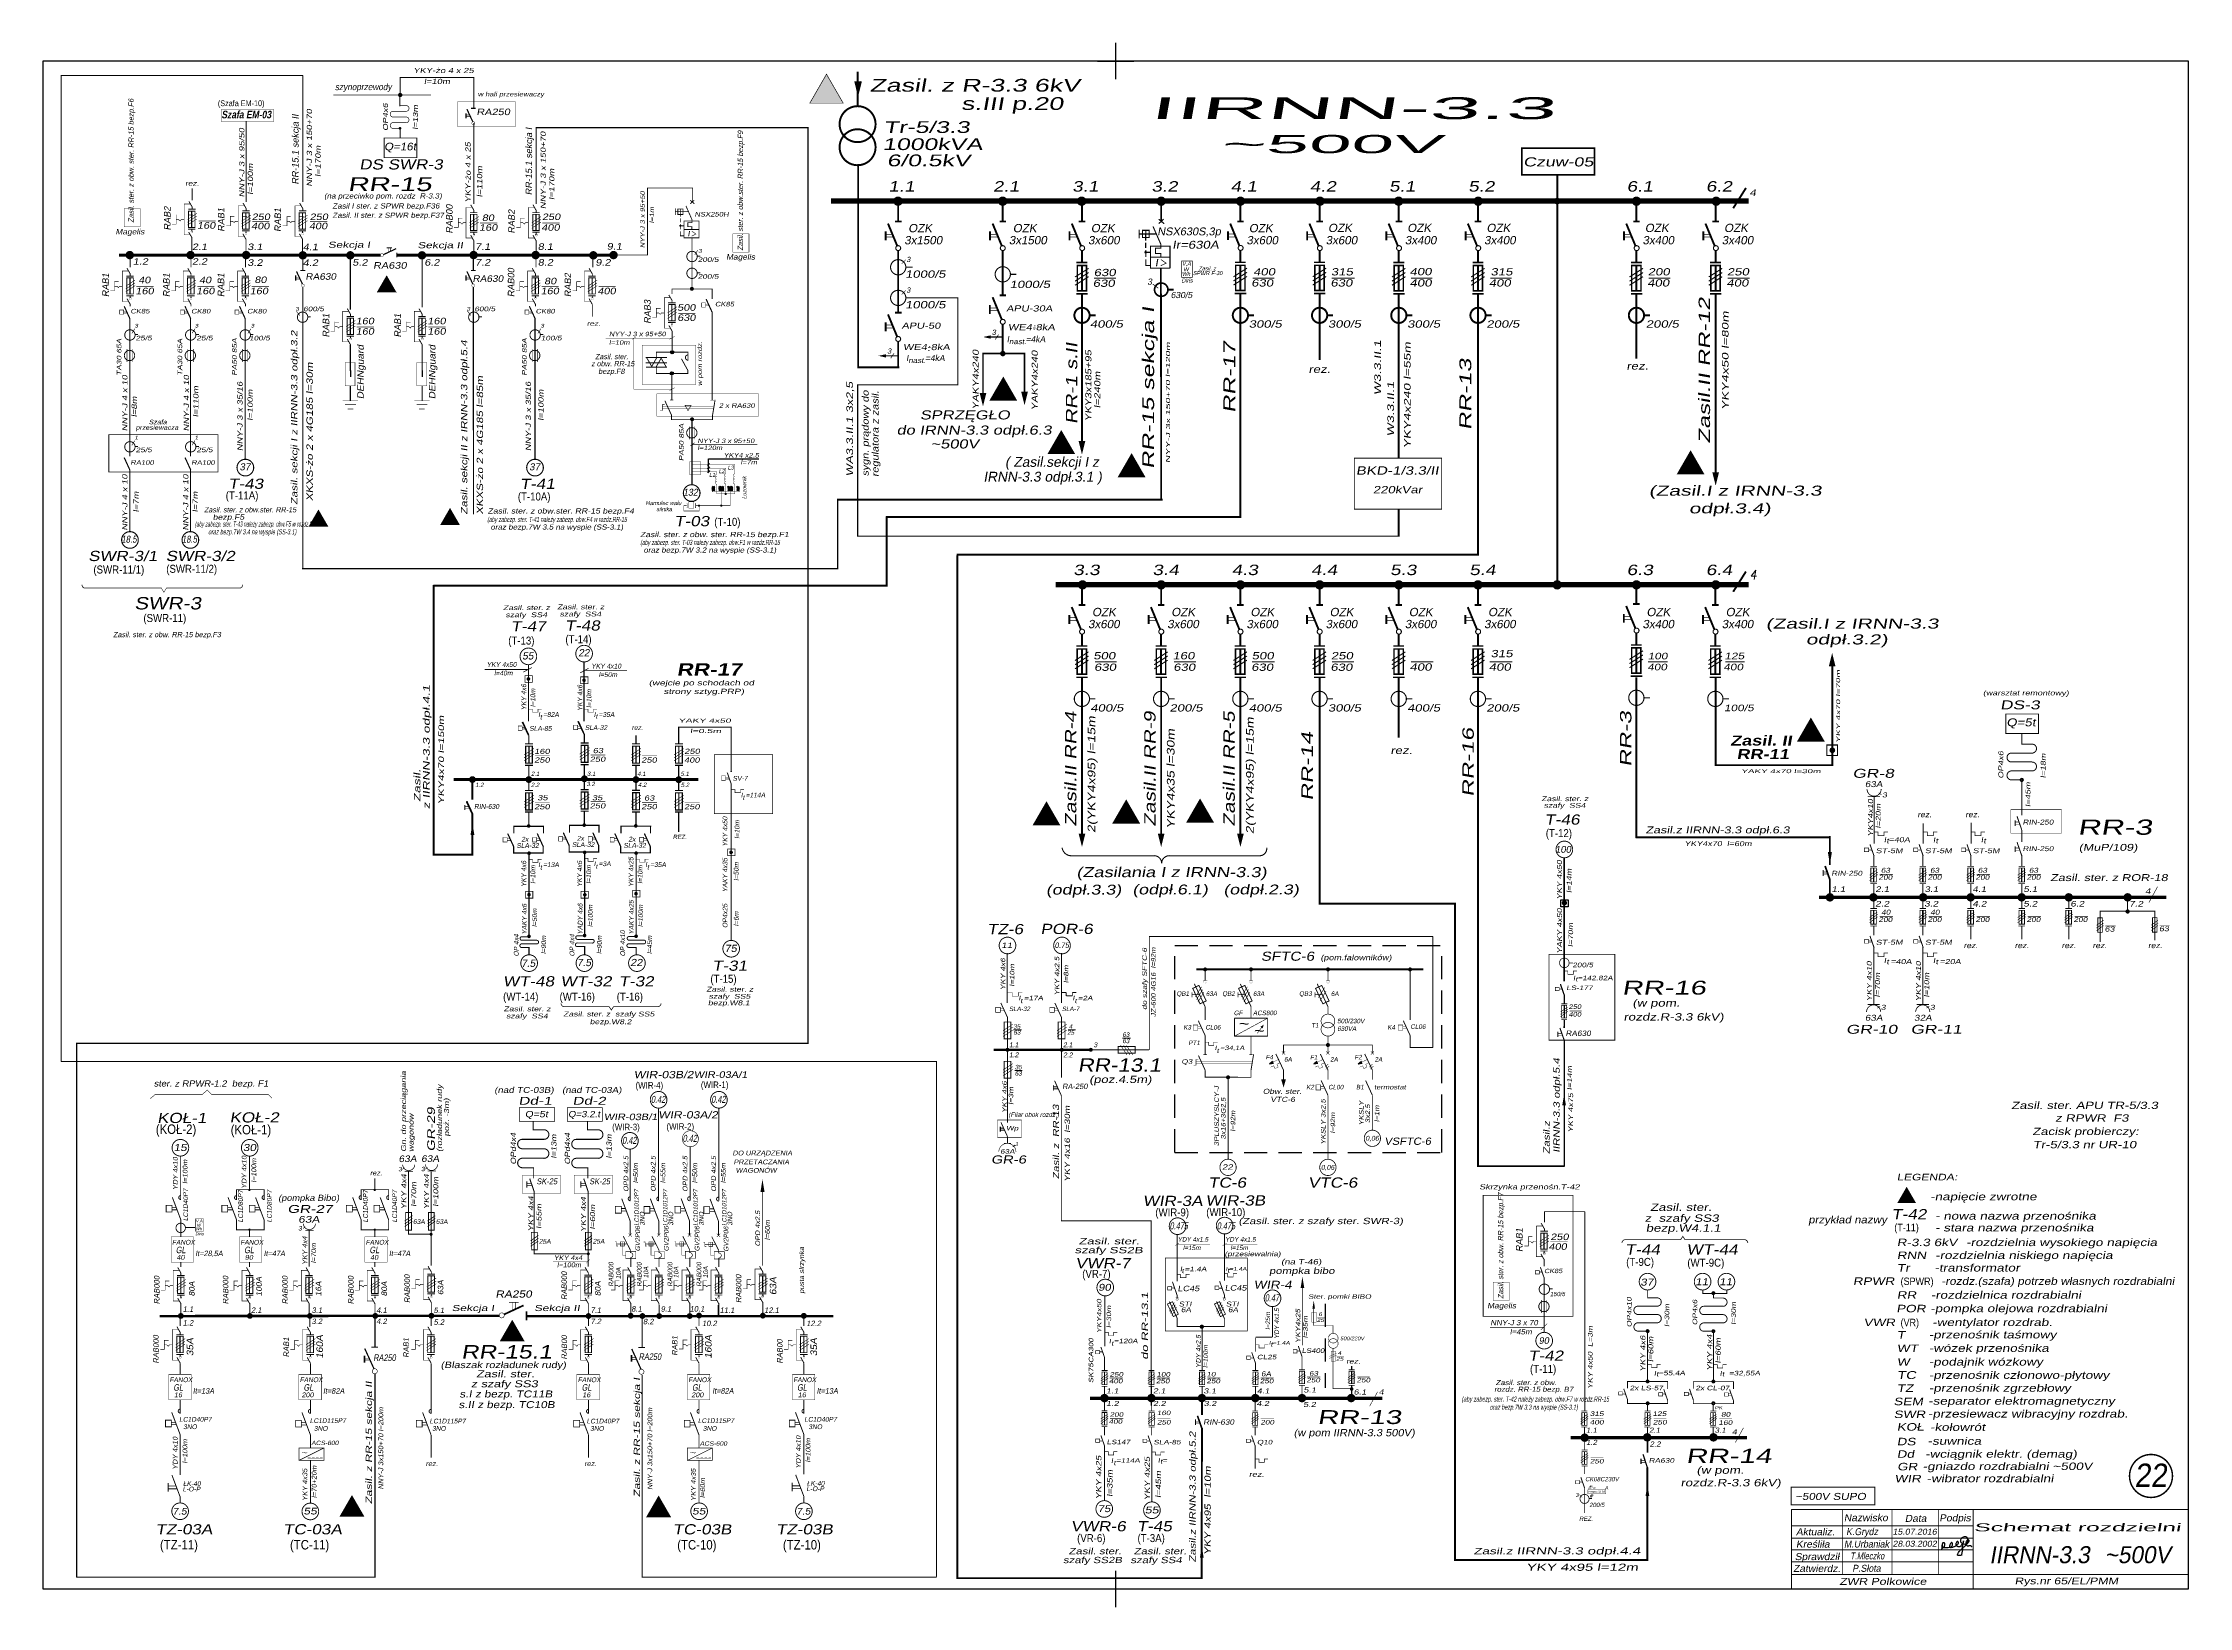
# Model space of a CAD drawing. Header units: millimetres. Extents: x 649 to 1239, y -5 to 425.
import ezdxf
from ezdxf.enums import TextEntityAlignment as Align

# ---------------------------------------------------------------- set-up
doc = ezdxf.new("R2010")
doc.units = ezdxf.units.MM
doc.header["$PDMODE"] = 2
doc.header["$PDSIZE"] = 5
for name, pattern in [('DASHED', [19.05, 12.7, -6.35]), ('DASHED2', [9.525, 6.35, -3.175]), ('EPLANLINE7', [0])]:
    doc.linetypes.add(name, pattern=pattern)
for name, color, linetype in [('AUTOCONNECTING', 2, 'Continuous'), ('Ideowy', 7, 'Continuous'), ('KRESKOWA2', 7, 'DASHED2'), ('LINIA', 1, 'Continuous'), ('LINIE', 4, 'Continuous'), ('napięcie zwrotne', 2, 'Continuous'), ('rysunek', 2, 'Continuous'), ('SYMBOL', 1, 'Continuous'), ('TEKST', 5, 'Continuous')]:
    doc.layers.add(name, color=color, linetype=linetype)
doc.layers.add('EPLAN108', color=5, linetype='Continuous', lineweight=35)
doc.layers.add('EPLAN300', color=5, linetype='Continuous', lineweight=25)
doc.styles.add('ROMAND', font='romand', dxfattribs={"width": 0.8, "oblique": 10, "height": 3.6})
doc.styles.add('SANSSERIF', font='sas_____.pfb', dxfattribs={"width": 1.1, "oblique": 10, "height": 12})
doc.styles.add('styl1', font='arial.ttf', dxfattribs={"width": 0.8, "oblique": 10, "height": 2.8})
doc.styles.add('styl2', font='arialbd.ttf', dxfattribs={"width": 0.8, "oblique": 10, "height": 2.8})
pattern_1 = [(45, (805.4534, 274.50642), (-0.1844973, 0.1844973), [])]

msp = doc.modelspace()

# ---------------------------------------------------------------- hatches: boundary and pattern name
at = {"linetype": 'Continuous', "lineweight": 25, "ltscale": 1.5}
h = msp.add_hatch(dxfattribs=at)
h.set_pattern_fill('ANSI31', scale=2.087348, style=0)
h.set_pattern_definition(pattern_1)
h.paths.add_polyline_path([(832.99, 301.78), (833.75, 301.78), (833.75, 303.11), (832.99, 303.11)])
h = msp.add_hatch(dxfattribs=at)
h.set_pattern_fill('ANSI31', scale=2.087348, style=0)
h.set_pattern_definition(pattern_1)
h.paths.add_polyline_path([(836.22, 303.11), (834.85, 303.11), (834.85, 301.78), (836.22, 301.78)])
h.paths.add_polyline_path([(838.7, 303.11), (837.33, 303.11), (837.33, 301.78), (838.7, 301.78)])
h.paths.add_polyline_path([(840.6, 303.11), (839.81, 303.11), (839.81, 301.78), (840.6, 301.78)])
for points in [[(706.16, 109.69, 1), (705.48, 109.69, 1)], [(740.61, 109.69, 1), (739.93, 109.69, 1)], [(706.16, 98.74, 1), (705.48, 98.74, 1)], [(740.61, 98.74, 1), (739.93, 98.74, 1)]]:
    msp.add_hatch(color=0).paths.add_polyline_path(points)
at = {"layer": 'EPLAN300', "lineweight": 25, "ltscale": 4}
h = msp.add_hatch(color=7, dxfattribs=at)
edge = h.paths.add_edge_path()
edge.add_arc((822.06, 339.96), 0.436, 0, 360)
h = msp.add_hatch(color=7, dxfattribs=at)
edge = h.paths.add_edge_path()
edge.add_arc((821.98, 334.15), 0.436, 0, 360)
at = {"layer": 'Ideowy', "lineweight": 25}
for points in [[(778.08, 73.99), (774.64, 68.04), (781.51, 68.04)], [(734, 25.79), (730.57, 19.85), (737.44, 19.85)], [(818.33, 25.66), (814.89, 19.71), (821.76, 19.71)]]:
    msp.add_hatch(color=2, dxfattribs=at).paths.add_polyline_path(points)

# ---------------------------------------------------------------- linework, layer by layer
for p, q in [((1239.03, 420), (649.03, 420)), ((649.03, 420), (649.03, 0)), ((1239.03, 0), (1239.03, 420)), ((832.31, 309.42), (831.75, 308.83)), ((832.31, 308.42), (831.75, 307.83)), ((832.31, 307.42), (831.75, 306.83)), ((832.01, 307.11), (832.01, 310.68)), ((986.27, 144.34), (987.14, 145.09)), ((986.27, 144.34), (987.4, 144.53)), ((998.49, 144.34), (999.36, 145.09)), ((998.49, 144.34), (999.62, 144.53)), ((1010.7, 144.34), (1011.57, 145.09)), ((1010.7, 144.34), (1011.83, 144.53)), ((649.03, 0), (1239.03, 0))]:
    msp.add_line(p, q)
at = {"color": 7, "linetype": 'DASHED', "lineweight": 40}
for p, q in [((797.61, 257.49), (797.61, 257.49)), ((782.71, 179.35), (782.71, 179.35)), ((798, 179.6), (798, 179.6)), ((812.16, 179.38), (812.16, 179.38)), ((782.52, 176.32), (782.52, 176.32)), ((797.81, 176.58), (797.81, 176.58)), ((811.97, 176.35), (811.97, 176.35))]:
    msp.add_line(p, q, dxfattribs=at)
at = {"color": 6, "linetype": 'DASHED2'}
for p, q in [((960.25, 176.83), (1033.67, 176.83)), ((960.25, 120.01), (960.25, 176.83)), ((1033.67, 120.01), (1033.67, 176.83)), ((960.25, 120.01), (1033.67, 120.01))]:
    msp.add_line(p, q, dxfattribs=at)
at = {"color": 7, "linetype": 'ByBlock', "lineweight": 40}
for p, q in [((749.57, 103.44), (749.57, 103.44)), ((755.85, 103.44), (755.85, 103.44)), ((784.2, 98.01), (784.2, 98.01)), ((798.98, 98.03), (798.98, 98.03))]:
    msp.add_line(p, q, dxfattribs=at)
at = {"linetype": 'DASHED2'}
msp.add_line((1001.65, 78.36), (1001.65, 55.27), dxfattribs=at)
at = {"color": 7}
for p, q in [((1171.17, 11.8), (1171.11, 11.93)), ((1171.28, 12.28), (1171.26, 12.07)), ((1171.26, 12.07), (1171.26, 11.93)), ((1171.26, 11.93), (1171.28, 11.8)), ((1171.34, 12.41), (1171.28, 12.28)), ((1171.38, 12.53), (1171.34, 12.41)), ((1171.45, 12.62), (1171.38, 12.53)), ((1171.53, 12.68), (1171.45, 12.62)), ((1171.74, 12.68), (1171.53, 12.68)), ((1171.87, 12.62), (1171.74, 12.68)), ((1171.95, 12.53), (1171.87, 12.62)), ((1172.03, 12.45), (1171.95, 12.53)), ((1171.95, 11.8), (1172.03, 11.99)), ((1172.05, 12.28), (1172.03, 12.45)), ((1172.03, 11.99), (1172.05, 12.14)), ((1172.05, 12.14), (1172.05, 12.28)), ((1173.35, 11.88), (1173.33, 11.8)), ((1173.37, 12.11), (1173.35, 11.88)), ((1173.44, 12.28), (1173.37, 12.11)), ((1173.52, 12.47), (1173.44, 12.28)), ((1173.65, 12.6), (1173.52, 12.47)), ((1173.75, 12.68), (1173.65, 12.6)), ((1173.85, 12.74), (1173.75, 12.68)), ((1173.94, 12.74), (1173.85, 12.74)), ((1174.02, 12.68), (1173.94, 12.74)), ((1173.94, 11.72), (1174.04, 11.86)), ((1174.06, 12.6), (1174.02, 12.68)), ((1174.04, 11.86), (1174.13, 12.05)), ((1174.11, 12.47), (1174.06, 12.6)), ((1174.15, 12.34), (1174.11, 12.47)), ((1174.13, 12.05), (1174.15, 12.2)), ((1174.15, 12.2), (1174.15, 12.34)), ((1174.86, 11.74), (1175.01, 11.86)), ((1175.01, 11.86), (1175.17, 11.95)), ((1175.07, 12.45), (1175.05, 12.28)), ((1175.05, 12.28), (1175.05, 12.18)), ((1175.05, 12.18), (1175.13, 11.93)), ((1175.11, 12.55), (1175.07, 12.45)), ((1175.17, 12.72), (1175.11, 12.55)), ((1175.13, 11.93), (1175.19, 11.86)), ((1175.22, 12.8), (1175.17, 12.72)), ((1175.17, 11.95), (1175.34, 12.11)), ((1175.19, 11.86), (1175.28, 11.8)), ((1175.3, 12.93), (1175.22, 12.8)), ((1175.38, 12.99), (1175.3, 12.93)), ((1175.34, 12.11), (1175.53, 12.28)), ((1175.45, 13.01), (1175.38, 12.99)), ((1175.55, 12.99), (1175.45, 13.01)), ((1175.53, 12.28), (1175.63, 12.41)), ((1175.63, 12.93), (1175.55, 12.99)), ((1175.7, 12.87), (1175.63, 12.93)), ((1175.63, 12.41), (1175.72, 12.53)), ((1175.74, 12.78), (1175.7, 12.87)), ((1175.72, 12.53), (1175.74, 12.66)), ((1175.74, 12.66), (1175.74, 12.78)), ((1176.35, 13.47), (1176.3, 13.27)), ((1176.3, 13.27), (1176.3, 13.14)), ((1176.3, 13.14), (1176.35, 12.95)), ((1176.43, 13.62), (1176.35, 13.47)), ((1176.35, 12.95), (1176.43, 12.8)), ((1176.35, 11.78), (1176.47, 11.86)), ((1176.51, 13.75), (1176.43, 13.62)), ((1176.43, 12.8), (1176.56, 12.68)), ((1176.47, 11.86), (1176.58, 11.99)), ((1176.58, 13.87), (1176.51, 13.75)), ((1176.56, 12.68), (1176.79, 12.53)), ((1176.72, 14), (1176.58, 13.87)), ((1176.58, 11.99), (1176.7, 12.14)), ((1176.7, 12.14), (1176.91, 12.45)), ((1176.87, 14.08), (1176.72, 14)), ((1176.79, 12.53), (1177.02, 12.41)), ((1176.85, 11.99), (1176.83, 11.8)), ((1176.89, 12.2), (1176.85, 11.99)), ((1177.04, 14.21), (1176.87, 14.08)), ((1176.93, 12.34), (1176.89, 12.2)), ((1176.91, 12.45), (1176.99, 12.55)), ((1176.97, 12.47), (1176.93, 12.34)), ((1177.04, 12.68), (1176.97, 12.47)), ((1176.99, 12.55), (1177.06, 12.68)), ((1177.02, 12.41), (1177.25, 12.39)), ((1177.33, 14.29), (1177.04, 14.21)), ((1177.08, 12.87), (1177.04, 12.68)), ((1177.06, 12.68), (1177.1, 12.8)), ((1177.12, 13.01), (1177.08, 12.87)), ((1177.1, 12.8), (1177.12, 12.89)), ((1177.16, 13.14), (1177.12, 13.01)), ((1177.12, 12.89), (1177.16, 13.01)), ((1177.16, 13.18), (1177.16, 13.14)), ((1177.16, 13.01), (1177.16, 13.18)), ((1177.25, 12.39), (1177.54, 12.32)), ((1177.58, 14.33), (1177.33, 14.29)), ((1177.48, 11.74), (1177.66, 11.93)), ((1177.54, 12.32), (1177.75, 12.32)), ((1177.75, 14.29), (1177.58, 14.33)), ((1177.66, 11.93), (1177.83, 12.14)), ((1177.87, 14.29), (1177.75, 14.29)), ((1177.75, 12.32), (1178, 12.39)), ((1177.83, 12.85), (1177.79, 12.68)), ((1177.79, 12.68), (1177.79, 12.41)), ((1177.79, 12.41), (1177.83, 12.26)), ((1177.87, 12.99), (1177.83, 12.85)), ((1177.83, 12.14), (1178, 12.34)), ((1177.83, 12.26), (1177.87, 12.14)), ((1178, 14.21), (1177.87, 14.29)), ((1177.96, 13.14), (1177.87, 12.99)), ((1177.87, 12.14), (1177.96, 12.05)), ((1178.08, 13.27), (1177.96, 13.14)), ((1177.96, 12.05), (1178.04, 11.93)), ((1178.13, 14.08), (1178, 14.21)), ((1178, 12.34), (1178.13, 12.55)), ((1178, 12.39), (1178.13, 12.41)), ((1178.04, 11.93), (1178.13, 11.86)), ((1178.21, 13.41), (1178.08, 13.27)), ((1178.21, 13.96), (1178.13, 14.08)), ((1178.13, 12.55), (1178.25, 12.78)), ((1178.13, 12.41), (1178.27, 12.53)), ((1178.13, 11.86), (1178.25, 11.84)), ((1178.27, 13.85), (1178.21, 13.96)), ((1178.27, 13.47), (1178.21, 13.41)), ((1178.25, 12.78), (1178.27, 12.93)), ((1178.25, 11.84), (1178.27, 11.8)), ((1178.36, 13.47), (1178.27, 13.85)), ((1178.38, 13.54), (1178.27, 13.47)), ((1178.27, 12.93), (1178.36, 13.12)), ((1178.27, 12.53), (1178.36, 12.6)), ((1178.36, 13.12), (1178.36, 13.47)), ((1178.36, 12.6), (1178.46, 12.74)), ((1178.44, 13.54), (1178.38, 13.54)), ((1178.61, 13.41), (1178.44, 13.54)), ((1178.44, 11.8), (1178.52, 11.86)), ((1178.46, 12.74), (1178.57, 12.89)), ((1178.52, 11.86), (1178.61, 11.86)), ((1178.57, 12.89), (1178.65, 13.08)), ((1178.65, 13.29), (1178.61, 13.41)), ((1178.61, 11.86), (1178.69, 11.88)), ((1178.67, 13.2), (1178.65, 13.29)), ((1178.65, 13.08), (1178.67, 13.2)), ((1178.69, 11.88), (1178.77, 11.93)), ((1178.77, 11.93), (1179.05, 11.93)), ((1179.05, 11.93), (1179.09, 11.88)), ((1179.09, 11.88), (1179.13, 11.86)), ((1179.13, 11.86), (1179.17, 11.86)), ((1179.17, 11.86), (1179.21, 11.8)), ((1171.13, 10.86), (1171.2, 11)), ((1171.24, 11.61), (1171.17, 11.8)), ((1171.17, 11.07), (1171.34, 11.19)), ((1171.2, 11), (1171.24, 11.17)), ((1171.26, 11.47), (1171.24, 11.61)), ((1171.24, 11.17), (1171.26, 11.34)), ((1171.26, 11.34), (1171.26, 11.47)), ((1171.28, 11.8), (1171.34, 11.65)), ((1171.34, 11.65), (1171.43, 11.55)), ((1171.34, 11.19), (1171.49, 11.28)), ((1171.43, 11.55), (1171.49, 11.51)), ((1171.49, 11.51), (1171.61, 11.47)), ((1171.49, 11.28), (1171.66, 11.4)), ((1171.61, 11.47), (1171.76, 11.4)), ((1171.66, 11.4), (1171.78, 11.53)), ((1171.76, 11.4), (1172.07, 11.38)), ((1171.78, 11.53), (1171.87, 11.65)), ((1171.87, 11.65), (1171.95, 11.8)), ((1172.07, 11.38), (1172.47, 11.38)), ((1172.47, 11.38), (1172.89, 11.4)), ((1172.89, 11.4), (1173.31, 11.47)), ((1173.31, 11.47), (1173.73, 11.59)), ((1173.33, 11.8), (1173.33, 11.65)), ((1173.33, 11.65), (1173.35, 11.55)), ((1173.35, 11.55), (1173.39, 11.47)), ((1173.39, 11.47), (1173.48, 11.44)), ((1173.48, 11.44), (1173.58, 11.4)), ((1173.58, 11.4), (1173.75, 11.4)), ((1173.73, 11.59), (1173.94, 11.72)), ((1173.75, 11.4), (1173.98, 11.47)), ((1173.98, 11.47), (1174.19, 11.51)), ((1174.19, 11.51), (1174.36, 11.53)), ((1174.36, 11.53), (1174.57, 11.61)), ((1174.57, 11.61), (1174.69, 11.65)), ((1174.69, 11.65), (1174.86, 11.74)), ((1175.28, 11.8), (1175.38, 11.74)), ((1175.38, 11.74), (1175.49, 11.72)), ((1175.49, 11.72), (1175.61, 11.67)), ((1175.49, 9.23), (1175.51, 9.43)), ((1175.51, 9.43), (1175.57, 9.64)), ((1175.57, 9.64), (1175.68, 9.83)), ((1175.61, 11.67), (1175.76, 11.65)), ((1175.68, 9.83), (1175.78, 10.04)), ((1175.76, 11.65), (1176.05, 11.65)), ((1175.78, 10.04), (1175.93, 10.25)), ((1175.93, 10.25), (1176.09, 10.44)), ((1176.05, 11.65), (1176.22, 11.67)), ((1176.09, 10.44), (1176.26, 10.61)), ((1176.22, 11.67), (1176.35, 11.78)), ((1176.26, 10.61), (1176.43, 10.77)), ((1176.43, 10.77), (1176.62, 10.94)), ((1176.62, 9.5), (1176.58, 9.2)), ((1176.62, 10.94), (1176.83, 11.17)), ((1176.66, 9.71), (1176.62, 9.5)), ((1176.72, 9.98), (1176.66, 9.71)), ((1176.76, 10.17), (1176.72, 9.98)), ((1176.79, 10.38), (1176.76, 10.17)), ((1176.83, 10.65), (1176.79, 10.38)), ((1176.83, 11.8), (1176.81, 11.59)), ((1176.81, 11.59), (1176.81, 11.32)), ((1176.81, 11.32), (1176.83, 11.11)), ((1176.83, 11.17), (1177.04, 11.34)), ((1176.83, 11.11), (1176.83, 10.65)), ((1177.04, 11.34), (1177.25, 11.53)), ((1177.25, 11.53), (1177.48, 11.74)), ((1178.27, 11.8), (1178.44, 11.8)), ((1179.21, 11.8), (1179.21, 11.78)), ((1179.21, 11.78), (1179.26, 11.74)), ((1179.26, 11.74), (1179.26, 11.67)), ((1179.26, 11.67), (1179.3, 11.65)), ((1179.3, 11.65), (1179.3, 11.61)), ((1179.3, 11.61), (1179.34, 11.61)), ((1179.34, 11.61), (1179.34, 11.55))]:
    msp.add_line(p, q, dxfattribs=at)
for points, const_width in [([(720.52, 416.02), (654.06, 416.02), (654.06, 144.96)], 0.25), ([(747.26, 410.48), (747.26, 415.63)], 0.25), ([(767.48, 415.48), (747.3, 415.48)], 0.25), ([(873.03, 407.62), (873.03, 417.14)], 0.54), ([(873.03, 410.76), (873.95, 414.45)], 0.54), ([(728.84, 410.7), (755.74, 410.7)], 0.2), ([(658.21, 150), (859.42, 150), (859.42, 401.74)], 0.334), ([(747.26, 398.9), (747.26, 401.87)], 0.25), ([(784.58, 401.73), (845.34, 401.73), (855.55, 401.73), (859.62, 401.73)], 0.339), ([(873.2, 336.08), (873.2, 391.76)], 0.54), ([(815.26, 366.62), (815.26, 366.62), (815.26, 385.11), (827.75, 385.11)], 0.25), ([(1065.42, 381.52), (1065.42, 388.78)], 0.54), ([(1117.32, 385.12), (1113.81, 379.56)], 0.54), ([(865.77, 381.52), (1118.06, 381.52)], 1.5), ([(884.2, 381.51), (884.2, 375.91)], 0.54), ([(912.96, 381.7), (912.96, 375.91)], 0.54), ([(934.74, 381.7), (934.74, 375.91)], 0.54), ([(978.3, 381.56), (978.3, 375.91)], 0.54), ([(1000.08, 381.36), (1000.08, 375.91)], 0.54), ([(1021.86, 381.62), (1021.86, 375.91)], 0.54), ([(1043.64, 381.25), (1043.64, 375.91)], 0.54), ([(1065.42, 381.52), (1065.42, 378.38)], 0.54), ([(1065.42, 378.38), (1065.42, 275.49)], 0.54), ([(1087.2, 381.6), (1087.2, 375.91)], 0.54), ([(1108.98, 381.53), (1108.98, 375.91)], 0.54), ([(827.5, 373.22), (828.6, 372.45), (827.45, 371.9)], 0.147), ([(880.72, 373.18), (880.72, 370.74)], 0.54), ([(882.62, 372.4), (880.72, 372.4)], 0.18), ([(883.97, 369.13), (881.4, 375.34)], 0.54), ([(885.13, 375.91), (883.32, 375.91)], 0.54), ([(909.48, 373.18), (909.48, 370.74)], 0.54), ([(911.38, 372.4), (909.48, 372.4)], 0.18), ([(912.73, 369.13), (910.16, 375.34)], 0.54), ([(913.89, 375.91), (912.08, 375.91)], 0.54), ([(931.31, 373.18), (931.31, 370.74)], 0.54), ([(933.21, 372.4), (931.31, 372.4)], 0.18), ([(934.51, 369.13), (931.94, 375.34)], 0.54), ([(935.67, 375.91), (933.86, 375.91)], 0.54), ([(974.88, 373.24), (974.88, 370.79)], 0.54), ([(976.78, 372.46), (974.88, 372.46)], 0.18), ([(978.07, 369.13), (975.5, 375.34)], 0.54), ([(979.23, 375.91), (977.42, 375.91)], 0.54), ([(996.66, 373.18), (996.66, 370.74)], 0.54), ([(998.56, 372.4), (996.66, 372.4)], 0.18), ([(999.85, 369.13), (997.28, 375.34)], 0.54), ([(1001.01, 375.91), (999.2, 375.91)], 0.54), ([(1018.44, 373.18), (1018.44, 370.74)], 0.54), ([(1020.34, 372.4), (1018.44, 372.4)], 0.18), ([(1021.63, 369.13), (1019.06, 375.34)], 0.54), ([(1022.79, 375.91), (1020.98, 375.91)], 0.54), ([(1040.22, 373.18), (1040.22, 370.74)], 0.54), ([(1042.12, 372.4), (1040.22, 372.4)], 0.18), ([(1043.41, 369.13), (1040.84, 375.34)], 0.54), ([(1044.57, 375.91), (1042.76, 375.91)], 0.54), ([(1083.78, 373.18), (1083.78, 370.74)], 0.54), ([(1085.68, 372.4), (1083.78, 372.4)], 0.18), ([(1086.97, 369.13), (1084.4, 375.34)], 0.54), ([(1088.13, 375.91), (1086.32, 375.91)], 0.54), ([(1105.56, 373.18), (1105.56, 370.74)], 0.54), ([(1107.46, 372.4), (1105.56, 372.4)], 0.18), ([(1108.75, 369.13), (1106.18, 375.34)], 0.54), ([(1109.91, 375.91), (1108.1, 375.91)], 0.54), ([(720.5, 362.28), (720.5, 367.08)], 0.354), ([(733.58, 351.66), (733.58, 366.48)], 0.32), ([(753.3, 352.32), (753.3, 366.48)], 0.32), ([(767.37, 362.28), (767.37, 367.08)], 0.354), ([(805.93, 366.68), (815.38, 366.68)], 0.2), ([(829.09, 368.02), (828.27, 366.72)], 0.15), ([(882.94, 371.62), (880.72, 371.62)], 0.18), ([(884.2, 367.97), (884.2, 351.07)], 0.54), ([(911.7, 371.62), (909.48, 371.62)], 0.18), ([(912.96, 367.97), (912.96, 355.65)], 0.54), ([(933.53, 371.62), (931.31, 371.62)], 0.18), ([(934.74, 367.91), (934.74, 364.64)], 0.54), ([(977.1, 371.67), (974.88, 371.67)], 0.18), ([(978.3, 367.91), (978.3, 364.64)], 0.54), ([(998.88, 371.62), (996.66, 371.62)], 0.18), ([(1000.08, 367.91), (1000.08, 364.64)], 0.54), ([(1020.66, 371.62), (1018.44, 371.62)], 0.18), ([(1021.86, 367.91), (1021.86, 364.64)], 0.54), ([(1042.44, 371.62), (1040.22, 371.62)], 0.18), ([(1043.64, 367.91), (1043.64, 364.64)], 0.54), ([(1086, 371.62), (1083.78, 371.62)], 0.18), ([(1087.2, 367.91), (1087.2, 364.64)], 0.54), ([(1087.2, 367.91), (1087.2, 364.64)], 0.54), ([(1107.78, 371.62), (1105.56, 371.62)], 0.18), ([(1108.98, 367.91), (1108.98, 364.64)], 0.54), ([(1108.98, 367.91), (1108.98, 364.64)], 0.54), ([(885.15, 364.28), (886.31, 365.43)], 0.12), ([(886.3, 363.33), (888.2, 363.33)], 0.3), ([(915.06, 361.39), (916.69, 361.39)], 0.3), ([(932.85, 360.66), (936.56, 363.03)], 0.3), ([(932.85, 359.51), (936.56, 361.88)], 0.3), ([(932.85, 358.38), (936.56, 360.75)], 0.3), ([(933.23, 364.64), (936.23, 364.64)], 0.42), ([(934.74, 364.79), (934.74, 364.64)], 0.54), ([(934.74, 363.81), (934.74, 356.87)], 0.54), ([(938.09, 360.31), (944.07, 360.31)], 0.25), ([(956.44, 365.46), (957.87, 364.45), (956.38, 363.74)], 0.192), ([(956.44, 365.46), (957.87, 364.45), (956.38, 363.74)], 0.192), ([(976.41, 360.71), (980.11, 363.09)], 0.3), ([(976.41, 359.56), (980.11, 361.94)], 0.3), ([(976.41, 358.44), (980.11, 360.81)], 0.3), ([(976.79, 364.7), (979.79, 364.7)], 0.42), ([(978.3, 364.85), (978.3, 364.7)], 0.54), ([(978.3, 363.87), (978.3, 356.93)], 0.54), ([(981.65, 360.31), (987.62, 360.31)], 0.25), ([(998.19, 360.71), (1001.89, 363.09)], 0.3), ([(998.19, 359.56), (1001.89, 361.94)], 0.3), ([(998.19, 358.44), (1001.89, 360.81)], 0.3), ([(998.57, 364.7), (1001.57, 364.7)], 0.42), ([(1000.08, 364.85), (1000.08, 364.7)], 0.54), ([(1000.08, 363.87), (1000.08, 356.93)], 0.54), ([(1003.43, 360.31), (1009.76, 360.31)], 0.25), ([(1019.97, 360.66), (1023.67, 363.03)], 0.3), ([(1019.97, 359.51), (1023.67, 361.88)], 0.3), ([(1019.97, 358.38), (1023.67, 360.75)], 0.3), ([(1020.35, 364.64), (1023.35, 364.64)], 0.42), ([(1021.86, 364.79), (1021.86, 364.64)], 0.54), ([(1021.86, 363.81), (1021.86, 356.87)], 0.54), ([(1025.21, 360.31), (1031.06, 360.31)], 0.25), ([(1041.75, 360.66), (1045.45, 363.03)], 0.3), ([(1041.75, 359.51), (1045.45, 361.88)], 0.3), ([(1041.75, 358.38), (1045.45, 360.75)], 0.3), ([(1042.13, 364.64), (1045.13, 364.64)], 0.42), ([(1043.64, 364.79), (1043.64, 364.64)], 0.54), ([(1043.64, 363.81), (1043.64, 356.87)], 0.54), ([(1046.99, 360.31), (1052.88, 360.31)], 0.25), ([(1085.31, 360.66), (1089.01, 363.03)], 0.3), ([(1085.31, 359.51), (1089.01, 361.88)], 0.3), ([(1085.31, 358.38), (1089.01, 360.75)], 0.3), ([(1085.69, 364.64), (1088.69, 364.64)], 0.42), ([(1087.2, 364.79), (1087.2, 364.64)], 0.54), ([(1087.2, 363.81), (1087.2, 356.87)], 0.54), ([(1090.55, 360.31), (1096.53, 360.31)], 0.24), ([(1107.09, 360.66), (1110.79, 363.03)], 0.3), ([(1107.09, 359.51), (1110.79, 361.88)], 0.3), ([(1107.09, 358.38), (1110.79, 360.75)], 0.3), ([(1107.47, 364.64), (1110.47, 364.64)], 0.42), ([(1108.98, 364.79), (1108.98, 364.64)], 0.54), ([(1108.98, 363.81), (1108.98, 356.87)], 0.54), ([(1112.33, 360.31), (1118.32, 360.31)], 0.24), ([(720.5, 280.39), (720.5, 357.93)], 0.354), ([(767.43, 295.39), (767.4, 357.93)], 0.354), ([(821.91, 357.39), (833.18, 357.39)], 0.2), ([(831.39, 354.57), (832.99, 351.08)], 0.32), ([(885.15, 355.86), (886.31, 357.01)], 0.12), ([(886.3, 354.91), (900.62, 354.91)], 0.3), ([(900.62, 330.88), (900.62, 355.05)], 0.3), ([(912.73, 348.87), (910.16, 355.09)], 0.54), ([(913.89, 355.65), (912.08, 355.65)], 0.54), ([(933.22, 356.03), (936.34, 356.03)], 0.42), ([(934.74, 356.03), (934.74, 315)], 0.54), ([(954.23, 358.71), (955.74, 357.56)], 0.2), ([(954.23, 358.71), (955.74, 357.56)], 0.2), ([(956.52, 356.03), (956.52, 299.34)], 0.54), ([(976.77, 356.09), (979.9, 356.09)], 0.42), ([(978.3, 356.03), (978.3, 294.58)], 0.54), ([(998.55, 356.09), (1001.68, 356.09)], 0.42), ([(1000.08, 356.03), (1000.08, 337.79)], 0.54), ([(1020.33, 356.03), (1023.46, 356.03)], 0.42), ([(1021.86, 356.03), (1021.86, 310.82)], 0.54), ([(1042.11, 356.03), (1045.24, 356.03)], 0.42), ([(1043.64, 356.03), (1043.64, 284.02)], 0.54), ([(1085.67, 356.03), (1088.8, 356.03)], 0.42), ([(1087.2, 356.03), (1087.2, 338.23)], 0.54), ([(1107.45, 356.03), (1110.58, 356.03)], 0.42), ([(1108.98, 356.03), (1108.98, 306.76)], 0.54), ([(671.37, 352.63), (672.96, 349.15)], 0.32), ([(688.08, 352.63), (689.68, 349.15)], 0.32), ([(703.08, 352.63), (704.67, 349.15)], 0.32), ([(718.71, 351.28), (719.65, 350.04)], 0.15), ([(765.78, 351.28), (766.72, 350.04)], 0.15), ([(782.79, 352.63), (784.39, 349.15)], 0.32), ([(880.72, 348.2), (880.72, 345.75)], 0.54), ([(883.97, 344.14), (881.4, 350.36)], 0.54), ([(885.13, 350.87), (883.32, 350.87)], 0.54), ([(909.4, 352.93), (909.4, 350.48)], 0.54), ([(911.3, 352.14), (909.4, 352.14)], 0.18), ([(911.63, 351.36), (909.4, 351.36)], 0.18), ([(936.84, 350.11), (938.47, 350.11)], 0.54), ([(936.84, 350.11), (938.47, 350.11)], 0.3), ([(980.4, 350.11), (982.03, 350.11)], 0.54), ([(980.4, 350.11), (982.03, 350.11)], 0.3), ([(1002.18, 350.11), (1003.81, 350.11)], 0.54), ([(1002.18, 350.11), (1003.81, 350.11)], 0.3), ([(1023.96, 350.11), (1025.59, 350.11)], 0.54), ([(1023.96, 350.11), (1025.59, 350.11)], 0.3), ([(1045.74, 350.11), (1047.37, 350.11)], 0.54), ([(1045.74, 350.11), (1047.37, 350.11)], 0.3), ([(1089.3, 350.11), (1090.93, 350.11)], 0.54), ([(1089.3, 350.11), (1090.93, 350.11)], 0.54), ([(674.3, 346.45), (673.49, 345.15)], 0.15), ([(690.85, 346.45), (690.03, 345.15)], 0.15), ([(706.23, 346.45), (705.42, 345.15)], 0.15), ([(785.95, 346.45), (785.13, 345.15)], 0.15), ([(822, 343.82), (807.62, 343.82), (803.8, 343.82), (807.11, 343.82)], 0.1), ([(811.11, 343.52), (812.11, 344.17)], 0.1), ([(821.79, 329.81), (811.55, 329.81), (811.55, 343.75)], 0.1), ([(822.7, 344.31), (821.3, 343.52)], 0.1), ([(882.62, 347.42), (880.72, 347.42)], 0.18), ([(882.94, 346.63), (880.72, 346.63)], 0.18), ([(884.2, 342.89), (884.2, 336.08)], 0.54), ([(908.5, 344.16), (912.95, 344.16)], 0.36), ([(911.83, 344.86), (910.93, 343.49)], 0.18), ([(912.96, 347.66), (912.96, 339.6)], 0.54), ([(672.14, 340.83), (672.14, 337.29)], 0.13), ([(673.65, 340.84), (673.65, 337.3)], 0.13), ([(688.86, 340.83), (688.86, 337.29)], 0.13), ([(690.37, 340.84), (690.37, 337.3)], 0.13), ([(703.85, 340.83), (703.85, 337.29)], 0.13), ([(705.36, 340.84), (705.36, 337.3)], 0.13), ([(733.58, 334.83), (733.58, 342.09)], 0.32), ([(753.3, 334.83), (753.3, 342.09)], 0.32), ([(783.57, 340.83), (783.57, 337.29)], 0.13), ([(785.08, 340.84), (785.08, 337.3)], 0.13), ([(879.72, 338.98), (884.17, 338.98)], 0.36), ([(883.04, 339.68), (882.15, 338.31)], 0.18), ([(907.34, 339.6), (919.14, 339.6)], 0.42), ([(907.52, 339.81), (907.52, 327.74)], 0.42), ([(918.94, 339.81), (918.94, 328.24)], 0.42), ([(733.58, 326.61), (733.58, 330.72)], 0.32), ([(753.3, 326.61), (753.3, 330.77)], 0.32), ([(872.93, 335.81), (884.51, 335.81)], 0.54), ([(872.92, 331.03), (900.62, 331.03)], 0.3), ([(873.07, 289.23), (873.07, 331.04)], 0.3), ([(731.48, 326.62), (735.69, 326.62)], 0.139), ([(732.09, 325.56), (735.08, 325.56)], 0.139), ([(751.15, 326.62), (755.36, 326.62)], 0.139), ([(751.76, 325.56), (754.75, 325.56)], 0.139), ([(822.7, 330.19), (821.3, 329.41)], 0.1), ([(732.8, 324.34), (734.37, 324.34)], 0.139), ([(752.47, 324.34), (754.04, 324.34)], 0.139), ([(821.77, 321.42), (833.2, 321.42)], 0.2), ([(826.76, 319.55), (826.76, 316.01)], 0.13), ([(828.27, 319.56), (828.27, 316.02)], 0.13), ([(674.3, 315.7), (673.49, 314.4)], 0.15), ([(690.85, 315.7), (690.03, 314.4)], 0.15), ([(828.25, 315.09), (827.04, 314.24)], 0.15), ([(827.53, 314.58), (845.44, 314.58)], 0.15), ([(671.37, 311.02), (672.96, 307.54)], 0.32), ([(688.1, 311.02), (689.7, 307.54)], 0.32), ([(867.58, 299.44), (867.58, 280.47), (720.3, 280.47)], 0.354), ([(956.89, 299.44), (867.38, 299.44), (867.38, 299.44), (867.38, 299.44)], 0.54), ([(1021.86, 296.83), (1021.86, 289.23)], 0.54), ([(872.92, 289.39), (1022.14, 289.39)], 0.3), ([(1117.32, 279.69), (1113.81, 274.12)], 0.54), ([(681.64, 275.14), (660.32, 275.14)], 0.18), ([(681.58, 275.19), (682.3, 273.96), (683.02, 275.19)], 0.128), ([(703.23, 275.14), (682.96, 275.14)], 0.18), ([(756.4, 275.82), (881.07, 275.82)], 0.54), ([(927.48, 276.08), (1118.06, 276.08)], 1.5), ([(934.74, 275.79), (934.74, 270.47)], 0.54), ([(956.52, 275.79), (956.52, 270.47)], 0.54), ([(978.3, 275.79), (978.3, 270.47)], 0.54), ([(1000.08, 275.79), (1000.08, 270.47)], 0.54), ([(1021.86, 275.79), (1021.86, 270.47)], 0.54), ([(1043.64, 275.79), (1043.64, 270.47)], 0.54), ([(1087.2, 276.08), (1087.2, 270.77)], 0.54), ([(1108.93, 275.79), (1108.93, 270.47)], 0.54), ([(931.28, 267.75), (931.28, 265.3)], 0.54), ([(933.18, 266.96), (931.28, 266.96)], 0.18), ([(933.51, 266.18), (931.28, 266.18)], 0.18), ([(934.49, 263.69), (931.92, 269.91)], 0.54), ([(935.65, 270.47), (933.84, 270.47)], 0.54), ([(953.06, 267.75), (953.06, 265.3)], 0.54), ([(954.96, 266.96), (953.06, 266.96)], 0.18), ([(955.29, 266.18), (953.06, 266.18)], 0.18), ([(956.27, 263.69), (953.7, 269.91)], 0.54), ([(957.43, 270.47), (955.62, 270.47)], 0.54), ([(974.84, 267.75), (974.84, 265.3)], 0.54), ([(976.74, 266.96), (974.84, 266.96)], 0.18), ([(977.07, 266.18), (974.84, 266.18)], 0.18), ([(978.05, 263.69), (975.48, 269.91)], 0.54), ([(979.21, 270.47), (977.4, 270.47)], 0.54), ([(996.62, 267.75), (996.62, 265.3)], 0.54), ([(998.52, 266.96), (996.62, 266.96)], 0.18), ([(998.85, 266.18), (996.62, 266.18)], 0.18), ([(999.83, 263.69), (997.26, 269.91)], 0.54), ([(1000.99, 270.47), (999.18, 270.47)], 0.54), ([(1018.4, 267.75), (1018.4, 265.3)], 0.54), ([(1020.3, 266.96), (1018.4, 266.96)], 0.18), ([(1020.63, 266.18), (1018.4, 266.18)], 0.18), ([(1021.61, 263.69), (1019.04, 269.91)], 0.54), ([(1022.77, 270.47), (1020.96, 270.47)], 0.54), ([(1040.18, 267.75), (1040.18, 265.3)], 0.54), ([(1042.08, 266.96), (1040.18, 266.96)], 0.18), ([(1042.41, 266.18), (1040.18, 266.18)], 0.18), ([(1043.39, 263.69), (1040.82, 269.91)], 0.54), ([(1044.55, 270.47), (1042.74, 270.47)], 0.54), ([(1083.74, 268.05), (1083.74, 265.6)], 0.54), ([(1085.64, 267.26), (1083.74, 267.26)], 0.18), ([(1085.97, 266.48), (1083.74, 266.48)], 0.18), ([(1086.95, 263.99), (1084.38, 270.21)], 0.54), ([(1088.11, 270.77), (1086.3, 270.77)], 0.54), ([(1105.47, 267.75), (1105.47, 265.3)], 0.54), ([(1107.37, 266.96), (1105.47, 266.96)], 0.18), ([(1107.69, 266.18), (1105.47, 266.18)], 0.18), ([(1108.67, 263.69), (1106.1, 269.91)], 0.54), ([(1109.83, 270.47), (1108.02, 270.47)], 0.54), ([(934.72, 262.48), (934.72, 259.21)], 0.54), ([(956.5, 262.48), (956.5, 259.21)], 0.54), ([(978.28, 262.48), (978.28, 259.21)], 0.54), ([(1000.06, 262.48), (1000.06, 259.21)], 0.54), ([(1021.84, 262.48), (1021.84, 259.21)], 0.54), ([(1043.62, 262.48), (1043.62, 259.21)], 0.54), ([(1085.67, 259.5), (1088.67, 259.5)], 0.42), ([(1087.18, 262.77), (1087.18, 259.5)], 0.54), ([(1087.18, 259.65), (1087.18, 259.5)], 0.54), ([(1108.9, 262.48), (1108.9, 259.21)], 0.54), ([(932.83, 255.22), (936.53, 257.6)], 0.3), ([(932.83, 254.07), (936.53, 256.45)], 0.3), ([(932.83, 252.94), (936.53, 255.32)], 0.3), ([(933.21, 259.21), (936.21, 259.21)], 0.42), ([(934.72, 259.36), (934.72, 259.21)], 0.54), ([(934.72, 258.38), (934.72, 251.44)], 0.54), ([(938.31, 254.88), (944.3, 254.88)], 0.25), ([(954.61, 255.22), (958.31, 257.6)], 0.3), ([(954.61, 254.07), (958.31, 256.45)], 0.3), ([(954.61, 252.94), (958.31, 255.32)], 0.3), ([(954.99, 259.21), (957.99, 259.21)], 0.42), ([(956.5, 259.36), (956.5, 259.21)], 0.54), ([(956.5, 258.38), (956.5, 251.44)], 0.54), ([(960.09, 254.88), (966.07, 254.88)], 0.25), ([(976.39, 255.22), (980.09, 257.6)], 0.3), ([(976.39, 254.07), (980.09, 256.45)], 0.3), ([(976.39, 252.94), (980.09, 255.32)], 0.3), ([(976.77, 259.21), (979.77, 259.21)], 0.42), ([(978.28, 259.36), (978.28, 259.21)], 0.54), ([(978.28, 258.38), (978.28, 251.44)], 0.54), ([(981.45, 254.88), (987.72, 254.88)], 0.25), ([(998.17, 255.22), (1001.87, 257.6)], 0.3), ([(998.17, 254.07), (1001.87, 256.45)], 0.3), ([(998.17, 252.94), (1001.87, 255.32)], 0.3), ([(998.55, 259.21), (1001.55, 259.21)], 0.42), ([(1000.06, 259.36), (1000.06, 259.21)], 0.54), ([(1000.06, 258.38), (1000.06, 251.44)], 0.54), ([(1003.48, 254.88), (1009.56, 254.88)], 0.25), ([(1019.95, 255.22), (1023.65, 257.6)], 0.3), ([(1019.95, 254.07), (1023.65, 256.45)], 0.3), ([(1019.95, 252.94), (1023.65, 255.32)], 0.3), ([(1020.33, 259.21), (1023.33, 259.21)], 0.42), ([(1021.84, 259.36), (1021.84, 259.21)], 0.54), ([(1021.84, 258.38), (1021.84, 251.44)], 0.54), ([(1025.19, 254.88), (1031.36, 254.88)], 0.25), ([(1041.73, 255.22), (1045.43, 257.6)], 0.3), ([(1041.73, 254.07), (1045.43, 256.45)], 0.3), ([(1041.73, 252.94), (1045.43, 255.32)], 0.3), ([(1042.11, 259.21), (1045.11, 259.21)], 0.42), ([(1043.62, 259.36), (1043.62, 259.21)], 0.54), ([(1043.62, 258.38), (1043.62, 251.44)], 0.54), ([(1046.85, 254.88), (1053.05, 254.88)], 0.25), ([(1085.29, 255.52), (1088.99, 257.89)], 0.3), ([(1085.29, 254.37), (1088.99, 256.74)], 0.3), ([(1085.29, 253.24), (1088.99, 255.62)], 0.3), ([(1087.18, 258.68), (1087.18, 251.74)], 0.54), ([(1090.39, 254.88), (1095.77, 254.88)], 0.24), ([(1107.01, 255.22), (1110.72, 257.6)], 0.3), ([(1107.01, 254.07), (1110.72, 256.45)], 0.3), ([(1107.01, 252.94), (1110.72, 255.32)], 0.3), ([(1107.39, 259.21), (1110.39, 259.21)], 0.42), ([(1108.9, 259.36), (1108.9, 259.21)], 0.54), ([(1108.9, 258.38), (1108.9, 251.44)], 0.54), ([(1111.61, 254.88), (1117, 254.88)], 0.24), ([(1141.06, 256.2), (1141.06, 226.18)], 0.54), ([(782.29, 252.75), (770.45, 252.75)], 0.2), ([(783.45, 253.28), (781.15, 252.05)], 0.2), ([(799.06, 253.07), (796.76, 251.83)], 0.2), ([(809.65, 252.53), (797.81, 252.53)], 0.2), ([(933.19, 250.6), (936.32, 250.6)], 0.42), ([(934.74, 250.6), (934.74, 232.36)], 0.54), ([(954.97, 250.6), (958.1, 250.6)], 0.42), ([(956.52, 250.6), (956.52, 232.36)], 0.54), ([(976.75, 250.6), (979.88, 250.6)], 0.42), ([(978.3, 250.6), (978.3, 232.36)], 0.54), ([(998.53, 250.6), (1001.66, 250.6)], 0.42), ([(1000.08, 250.6), (1000.08, 188.16)], 0.54), ([(1020.31, 250.6), (1023.44, 250.6)], 0.42), ([(1021.86, 250.6), (1021.86, 233.97)], 0.54), ([(1042.09, 250.6), (1045.22, 250.6)], 0.42), ([(1043.64, 250.6), (1043.64, 116)], 0.54), ([(1085.65, 250.89), (1088.78, 250.89)], 0.42), ([(1087.2, 250.6), (1087.2, 206.39)], 0.54), ([(1107.38, 250.6), (1110.5, 250.6)], 0.42), ([(1108.98, 250.6), (1108.98, 226.21)], 0.54), ([(936.82, 244.67), (938.45, 244.67)], 0.3), ([(958.6, 244.67), (960.23, 244.67)], 0.3), ([(980.38, 244.67), (982.01, 244.67)], 0.3), ([(1002.16, 244.67), (1003.79, 244.67)], 0.3), ([(1023.94, 244.67), (1025.57, 244.67)], 0.3), ([(1045.72, 244.67), (1047.35, 244.67)], 0.3), ([(1089.28, 244.97), (1090.91, 244.97)], 0.3), ([(1111, 244.67), (1112.63, 244.67)], 0.3), ([(780.97, 238.32), (782.64, 234.66)], 0.336), ([(782.52, 241.84), (783.64, 241.84), (783.64, 241.01), (785.14, 241.01), (785.14, 241.84), (786.14, 241.84)], 0.142), ([(796.25, 238.54), (797.92, 234.88)], 0.336), ([(797.8, 241.85), (798.92, 241.85), (798.92, 241.01), (800.42, 241.01), (800.42, 241.85), (801.42, 241.85)], 0.142), ([(934.74, 232.36), (934.74, 205.3)], 0.54), ([(956.52, 232.36), (956.52, 205.3)], 0.54), ([(978.3, 232.36), (978.3, 205.3)], 0.54), ([(1141.26, 226.45), (1109.17, 226.45)], 0.54), ([(838.23, 219.71), (839.35, 219.71), (839.35, 218.87), (840.84, 218.87), (840.84, 219.71), (841.84, 219.71)], 0.142), ([(1193.16, 222.27), (1193.16, 212.66)], 0.272), ([(765.06, 215.51), (765.06, 214.11)], 0.236), ([(765.19, 215.04), (766.24, 215.04)], 0.142), ([(765.19, 214.55), (766.24, 214.55)], 0.142), ([(765.52, 216.54), (767.19, 212.88)], 0.5), ([(776.83, 207.64), (778.51, 203.98)], 0.336), ([(778.36, 209.65), (786.75, 209.65)], 0.336), ([(784.96, 207.64), (786.64, 203.98)], 0.336), ([(792.12, 207.89), (793.79, 204.23)], 0.336), ([(793.72, 209.9), (802.12, 209.9)], 0.336), ([(800.24, 207.89), (801.92, 204.23)], 0.336), ([(806.28, 207.67), (807.95, 204.01)], 0.336), ([(807.8, 209.68), (816.28, 209.68)], 0.336), ([(814.41, 207.67), (816.08, 204.01)], 0.336), ([(1140.4, 206.65), (1086.95, 206.65)], 0.54), ([(1193.16, 205.37), (1193.16, 208.66)], 0.272), ([(756.24, 201.88), (767.36, 201.88)], 0.54), ([(778.44, 202.32), (786.75, 202.32)], 0.336), ([(793.72, 202.57), (802.03, 202.57)], 0.336), ([(797.8, 200.83), (798.92, 200.83), (798.92, 199.99), (800.42, 199.99), (800.42, 200.83), (801.42, 200.83)], 0.142), ([(807.88, 202.35), (816.19, 202.35)], 0.336), ([(811.96, 200.61), (813.08, 200.61), (813.08, 199.77), (814.58, 199.77), (814.58, 200.61), (815.58, 200.61)], 0.142), ([(936.93, 201.55), (931.85, 201.55)], 0.3), ([(936.93, 201.55), (954.46, 201.55)], 0.3), ([(958.51, 201.55), (963.22, 201.55)], 0.3), ([(963.22, 201.55), (983.76, 201.55)], 0.3), ([(1067.35, 167.05), (1067.35, 200.96)], 0.446), ([(1152.44, 201.75), (1152.44, 198.72)], 0.272), ([(1165.96, 201.75), (1165.96, 198.72)], 0.272), ([(1179.11, 201.75), (1179.11, 198.72)], 0.272), ([(1193.16, 201.75), (1193.16, 198.72)], 0.272), ([(782.52, 200.57), (783.64, 200.57), (783.64, 199.74), (785.14, 199.74), (785.14, 200.57), (786.14, 200.57)], 0.142), ([(1152.44, 198.16), (1152.44, 194.34)], 0.381), ([(1165.96, 198.16), (1165.96, 194.34)], 0.381), ([(1179.11, 198.16), (1179.11, 194.34)], 0.381), ([(1193.16, 198.16), (1193.16, 194.34)], 0.381), ([(1037.29, 7.89), (1037.29, 188.61)], 0.54), ([(1152.44, 193.89), (1152.44, 190.15)], 0.272), ([(1152.44, 190.15), (1152.44, 187.11)], 0.272), ([(1165.96, 193.89), (1165.96, 190.15)], 0.272), ([(1165.96, 190.15), (1165.96, 187.11)], 0.272), ([(1179.11, 193.89), (1179.11, 190.15)], 0.272), ([(1179.11, 190.15), (1179.11, 187.11)], 0.272), ([(1193.16, 193.89), (1193.16, 190.15)], 0.272), ([(1193.16, 190.15), (1193.16, 187.11)], 0.272), ([(1206.07, 190.15), (1206.07, 187.11)], 0.272), ([(999.82, 188.38), (1037.49, 188.37)], 0.54), ([(1152.44, 186.55), (1152.44, 182.74)], 0.381), ([(1165.96, 186.55), (1165.96, 182.74)], 0.381), ([(1179.11, 186.55), (1179.11, 182.74)], 0.381), ([(1193.16, 186.55), (1193.16, 182.74)], 0.381), ([(1206.07, 186.55), (1206.07, 182.74)], 0.381), ([(1214.58, 186.31), (1229.74, 186.31)], 0.272), ([(1152.44, 182.28), (1152.44, 179.65)], 0.272), ([(1165.96, 182.28), (1165.96, 179.65)], 0.272), ([(1179.11, 182.28), (1179.11, 178.54)], 0.272), ([(1193.16, 182.28), (1193.16, 178.54)], 0.272), ([(1206.07, 182.28), (1206.07, 178.54)], 0.272), ([(1068.69, 172.1), (1069.72, 172.1)], 0.189), ([(1152.44, 176.65), (1152.44, 160.66)], 0.272), ([(1165.96, 176.65), (1165.96, 160.66)], 0.272), ([(792.41, 160.05), (804.8, 160.05)], 0.2), ([(805.93, 160.05), (818.12, 160.05)], 0.2), ([(1067.35, 160.39), (1067.35, 156.93)], 0.346), ([(1067.35, 156.51), (1067.35, 154.4)], 0.346), ([(658.33, 3.17), (658.33, 3.17), (658.33, 150.17)], 0.334), ([(1067.35, 150.83), (1067.35, 116.03)], 0.346), ([(654.01, 144.97), (894.89, 144.97)], 0.339), ([(894.75, 145.01), (894.75, 3.4)], 0.339), ([(679.96, 135.96), (678.52, 134.76)], 0.133), ([(679.94, 135.96), (692.93, 135.96)], 0.133), ([(695.36, 135.96), (694.21, 137.17), (692.93, 135.96)], 0.133), ([(695.36, 135.96), (709.06, 135.96), (710.98, 135.96)], 0.133), ([(710.95, 135.99), (712.04, 134.91)], 0.133), ([(913.33, 122.46), (915.26, 122.46)], 0.148), ([(915.72, 121.52), (916.34, 122.04)], 0.247), ([(1043.42, 116.22), (1067.35, 116.21)], 0.486), ([(702.14, 109.74), (709.96, 109.74)], 0.251), ([(736.41, 109.74), (744.23, 109.74)], 0.251), ([(953.77, 101.11), (953.77, 50.34)], 0.247), ([(1061.79, 103.69), (1073.05, 103.69)], 0.253), ([(702.14, 98.74), (709.97, 98.74)], 0.251), ([(736.41, 98.74), (744.23, 98.74)], 0.251), ([(749.52, 97.51), (755.77, 97.51)], 0.254), ([(961.46, 95.02), (960.34, 94.36)], 0.1), ([(960.93, 97.53), (960.93, 84.57)], 0.253), ([(960.9, 94.78), (969.9, 94.78)], 0.1), ([(974.52, 95.02), (973.4, 94.36)], 0.1), ([(973.91, 97.69), (973.91, 84.73)], 0.253), ([(973.96, 94.78), (982.96, 94.78)], 0.1), ([(1099.46, 95.98), (1084.09, 95.98)], 0.2), ([(1116.85, 95.98), (1100.48, 95.98)], 0.2), ([(783.98, 92.1), (798.97, 92.1)], 0.254), ([(798.8, 90.01), (789.24, 90.01)], 0.101), ([(799.35, 90.56), (798.39, 89.51)], 0.101), ([(778.14, 78.78), (778.14, 76.44)], 0.163), ([(778.93, 78.78), (778.93, 76.7)], 0.163), ([(960.5, 80.01), (961.3, 80.01)], 0.1), ([(960.93, 80.72), (960.93, 79.96)], 0.253), ([(973.46, 80.01), (974.26, 80.01)], 0.1), ([(973.9, 80.86), (973.9, 79.96)], 0.253), ([(987.14, 69.21), (987.14, 77.6)], 0.25), ([(998.47, 77.31), (998.47, 72.41), (1003.88, 72.41)], 0.17), ([(1061.07, 79.38), (1061.07, 75.84)], 0.13), ([(1062.58, 79.39), (1062.58, 75.85)], 0.13), ([(681.13, 75), (774.59, 75.06)], 0.665), ([(782.22, 75), (866.37, 75)], 0.665), ([(960.93, 74.41), (960.93, 71.98)], 0.253), ([(960.98, 72.1), (973.93, 72.1)], 0.25), ([(967.76, 72.04), (967.76, 60)], 0.247), ([(973.88, 74.41), (973.88, 71.98)], 0.253), ([(999.45, 74.67), (1001.5, 74.67)], 0.1), ([(1003.79, 70.25), (1003.79, 72.44)], 0.17), ([(1061.89, 71.93), (1046.98, 71.93)], 0.15), ([(1062.65, 72.91), (1060.91, 71.17)], 0.15), ([(737.51, 66.1), (740.08, 60.46)], 0.348), ([(810.94, 65.96), (813.51, 60.33)], 0.348), ([(982.51, 69.19), (987.06, 69.19)], 0.25), ([(1008.7, 55.01), (1003.79, 55.01), (1003.79, 66.13)], 0.17), ([(737.52, 63.41), (738.61, 63.41)], 0.147), ([(737.52, 62.9), (738.91, 62.9)], 0.147), ([(810.95, 63.64), (812.04, 63.64)], 0.147), ([(810.95, 63.13), (812.34, 63.13)], 0.147), ([(940.96, 63.57), (940.96, 60)], 0.247), ([(940.96, 59.59), (940.96, 56.12)], 0.247), ([(953.87, 59.59), (953.87, 56.12)], 0.247), ([(967.76, 59.59), (967.76, 56.12)], 0.247), ([(982.44, 62.21), (982.44, 60)], 0.247), ([(982.44, 59.59), (982.44, 56.12)], 0.247), ([(995.25, 63.83), (995.25, 60.26)], 0.247), ([(995.25, 59.85), (995.25, 56.39)], 0.247), ([(1004.73, 64.82), (1002.74, 63.89)], 0.09), ([(1004.73, 64.28), (1002.74, 63.35)], 0.09), ([(1004.76, 63.98), (1006.81, 63.98)], 0.1), ([(1008.9, 59.85), (1008.9, 56.39)], 0.346), ([(1008.9, 60.26), (1008.9, 61.27)], 0.346), ([(940.96, 55.75), (940.96, 52.19)], 0.247), ([(953.87, 55.75), (953.87, 52.19)], 0.247), ([(967.76, 55.75), (967.76, 52.19)], 0.247), ([(982.44, 55.75), (982.44, 52.19)], 0.247), ([(995.25, 56.02), (995.25, 52.45)], 0.247), ([(1008.9, 56.02), (1008.9, 52.45)], 0.346), ([(1084.64, 57), (1095.89, 57)], 0.253), ([(1084.77, 57.13), (1084.77, 55.09)], 0.253), ([(1095.78, 57.13), (1095.78, 54.96)], 0.253), ([(1102.73, 56.96), (1113.98, 56.96)], 0.253), ([(1102.85, 57.09), (1102.85, 55.05)], 0.253), ([(1113.87, 57.08), (1113.87, 54.92)], 0.253), ([(940.94, 52.46), (940.94, 48.89)], 0.247), ([(940.94, 48.49), (940.94, 45.02)], 0.247), ([(953.91, 52.42), (953.91, 48.85)], 0.247), ([(953.91, 48.45), (953.91, 44.98)], 0.247), ([(982.37, 52.42), (982.37, 48.85)], 0.247), ([(982.37, 48.45), (982.37, 44.98)], 0.247), ([(1072.91, 48.47), (1072.91, 44.93)], 0.253), ([(1084.65, 50.95), (1095.91, 50.95)], 0.253), ([(1090.26, 48.47), (1090.26, 44.93)], 0.253), ([(1102.73, 50.91), (1114, 50.91)], 0.253), ([(1108.31, 48.47), (1108.31, 44.93)], 0.253), ([(940.94, 44.65), (940.94, 42.24)], 0.247), ([(953.91, 44.61), (953.91, 42.2)], 0.247), ([(982.37, 44.61), (982.37, 42.2)], 0.247), ([(1072.94, 37.73), (1072.94, 34.22)], 0.25), ([(1071.54, 25.9), (1072.29, 25.15)], 0.144), ([(1074.91, 24.73), (1074.91, 26.17), (1074.91, 26.17)], 0.101), ([(1037.05, 7.93), (1090.52, 7.92)], 0.54), ([(740.56, 3.23), (740.56, 3.23), (740.56, 3.23), (658.18, 3.23)], 0.302), ([(894.78, 3.23), (894.78, 3.23), (894.78, 3.23), (813.65, 3.23)], 0.302)]:
    msp.add_lwpolyline(points, dxfattribs=dict(const_width=const_width))
for points, const_width in [([(859.9, 408.44), (869.09, 408.44), (864.49, 416.4)], 0.18), ([(742.86, 398.87), (742.86, 393.48), (751.84, 393.48), (751.84, 398.87)], 0.2), ([(825.02, 379.37), (823.63, 379.37), (823.63, 377.85), (825.02, 377.85)], 0.227), ([(953.2, 373.49), (951.38, 373.49), (951.38, 371.49), (953.2, 371.49)], 0.297), ([(953.2, 373.49), (951.38, 373.49), (951.38, 371.49), (953.2, 371.49)], 0.297), ([(740.91, 356.39), (746.22, 356.39), (743.57, 361)], 0.0954), ([(671.21, 351.6), (671.21, 350.42), (670.15, 350.42), (670.15, 351.6)], 0.135), ([(687.93, 351.6), (687.93, 350.42), (686.86, 350.42), (686.86, 351.6)], 0.135), ([(702.92, 351.6), (702.92, 350.42), (701.86, 350.42), (701.86, 351.6)], 0.135), ([(782.64, 351.6), (782.64, 350.42), (781.57, 350.42), (781.57, 351.6)], 0.135), ([(831.24, 353.54), (831.24, 352.35), (830.17, 352.35), (830.17, 353.54)], 0.135), ([(909.43, 326.74), (916.78, 326.74), (913.11, 333.1)], 0.18), ([(925.38, 312.04), (932.73, 312.04), (929.05, 318.41)], 0.18), ([(1098.42, 306.48), (1105.77, 306.48), (1102.1, 312.85)], 0.18), ([(944.71, 305.69), (952.06, 305.69), (948.39, 312.06)], 0.18), ([(833.01, 303.11), (840.63, 303.11), (840.63, 301.78), (833.01, 301.78)], 0.0537), ([(722.14, 292.04), (727.45, 292.04), (724.79, 296.64)], 0.0954), ([(758.32, 292.48), (763.63, 292.48), (760.97, 297.08)], 0.0954), ([(826.03, 298.4), (826.18, 298.4), (826.18, 297.21), (826.03, 297.21)], 0.0537), ([(826.63, 298.86), (828.03, 298.86), (828.03, 297.1), (826.63, 297.1)], 0.0537), ([(828.39, 298.4), (828.54, 298.4), (828.54, 297.21), (828.39, 297.21)], 0.0537), ([(780.8, 237.24), (780.8, 236), (779.69, 236), (779.69, 237.24)], 0.142), ([(796.08, 237.46), (796.08, 236.22), (794.97, 236.22), (794.97, 237.46)], 0.142), ([(1131.5, 233.01), (1138.85, 233.01), (1135.17, 239.38)], 0.18), ([(1188.78, 240.54), (1188.78, 235.15), (1197.77, 235.15), (1197.77, 240.54)], 0.218), ([(836.72, 223.52), (836.72, 222.28), (835.6, 222.28), (835.6, 223.52)], 0.142), ([(921.3, 209.98), (928.65, 209.98), (924.98, 216.34)], 0.18), ([(943.22, 210.5), (950.57, 210.5), (946.9, 216.86)], 0.18), ([(963.54, 210.75), (970.89, 210.75), (967.21, 217.12)], 0.18), ([(776.67, 206.56), (776.67, 205.32), (775.55, 205.32), (775.55, 206.56)], 0.142), ([(784.8, 206.56), (784.8, 205.32), (783.68, 205.32), (783.68, 206.56)], 0.142), ([(791.95, 206.81), (791.95, 205.57), (790.83, 205.57), (790.83, 206.81)], 0.142), ([(800.08, 206.81), (800.08, 205.57), (798.96, 205.57), (798.96, 206.81)], 0.142), ([(806.11, 206.59), (806.11, 205.35), (805, 205.35), (805, 206.59)], 0.142), ([(814.24, 206.59), (814.24, 205.35), (813.12, 205.35), (813.12, 206.59)], 0.142), ([(1149.9, 202.69), (1149.9, 203.67), (1151.06, 203.67), (1151.06, 202.69)], 0.163), ([(1163.42, 202.69), (1163.42, 203.67), (1164.58, 203.67), (1164.58, 202.69)], 0.163), ([(1176.58, 202.69), (1176.58, 203.67), (1177.74, 203.67), (1177.74, 202.69)], 0.163), ([(1149.9, 177.52), (1149.9, 178.5), (1151.06, 178.5), (1151.06, 177.52)], 0.163), ([(1163.42, 177.52), (1163.42, 178.5), (1164.58, 178.5), (1164.58, 177.52)], 0.163), ([(1064.91, 164.48), (1064.91, 165.37), (1065.97, 165.37), (1065.97, 164.48)], 0.148), ([(1159.06, 106.13), (1163.96, 106.13), (1161.51, 110.37)], 0.165), ([(807.82, 95.41), (808.88, 95.41), (808.88, 94.25), (807.82, 94.25)], 0.151), ([(815.69, 95.41), (816.76, 95.41), (816.76, 94.24), (815.69, 94.24)], 0.151), ([(824.16, 95.42), (825.22, 95.42), (825.22, 94.26), (824.16, 94.26)], 0.151), ([(832.12, 95.32), (833.18, 95.32), (833.18, 94.16), (832.12, 94.16)], 0.151), ([(958.31, 82.18), (958.31, 83.09), (959.39, 83.09), (959.39, 82.18)], 0.152), ([(971.29, 82.34), (971.29, 83.25), (972.37, 83.25), (972.37, 82.34)], 0.152), ([(1059.4, 86.58), (1059.4, 87.49), (1060.48, 87.49), (1060.48, 86.58)], 0.152), ([(938.53, 64.6), (938.53, 65.49), (939.59, 65.49), (939.59, 64.6)], 0.148), ([(992.82, 64.86), (992.82, 65.75), (993.88, 65.75), (993.88, 64.86)], 0.148), ([(980.01, 63.11), (980.01, 64), (981.07, 64), (981.07, 63.11)], 0.148), ([(1082.29, 53.27), (1082.29, 54.18), (1083.37, 54.18), (1083.37, 53.27)], 0.152), ([(1093.32, 53.03), (1093.32, 53.94), (1094.4, 53.94), (1094.4, 53.03)], 0.152), ([(1100.39, 53.12), (1100.39, 54.03), (1101.47, 54.03), (1101.47, 53.12)], 0.152), ([(1111.4, 52.99), (1111.4, 53.9), (1112.48, 53.9), (1112.48, 52.99)], 0.152), ([(719.41, 38.75), (719.41, 35.31), (726.29, 35.31), (726.29, 38.75)], 0.192), ([(826.25, 38.75), (826.25, 35.31), (833.13, 35.31), (833.13, 38.75)], 0.192), ([(938.53, 40.3), (938.53, 41.19), (939.59, 41.19), (939.59, 40.3)], 0.148), ([(951.51, 40.26), (951.51, 41.15), (952.56, 41.15), (952.56, 40.26)], 0.148), ([(979.96, 40.26), (979.96, 41.15), (981.02, 41.15), (981.02, 40.26)], 0.148), ([(1070.52, 28.87), (1070.52, 29.78), (1071.59, 29.78), (1071.59, 28.87)], 0.15), ([(1129.73, 23.07), (1129.73, 28), (1152.75, 28), (1152.75, 23.07)], 0.275)]:
    msp.add_lwpolyline(points, close=True, dxfattribs=dict(at, const_width=const_width))
for points, const_width in [([(747.1, 407.78), (748.9, 407.78)], 0.173), ([(747.17, 407.58), (747.17, 410.5)], 0.272), ([(745.3, 401.51), (745.3, 401.51)], 0.312), ([(745.3, 401.51), (745.3, 401.51)], 0.312), ([(745.3, 406.21), (749, 406.21)], 0.173), ([(745.3, 404.65), (748.9, 404.65)], 0.173), ([(745.3, 403.08), (749, 403.08)], 0.173), ([(745.3, 401.51), (747.1, 401.51)], 0.173), ([(765.39, 405.67), (765.39, 404.24)], 0.334), ([(765.42, 405.21), (766.38, 405.21)], 0.143), ([(766.6, 404.72), (765.42, 404.72)], 0.143), ([(767.27, 403.26), (765.61, 406.8)], 0.334), ([(691.33, 378.14), (691.33, 378.14), (688.79, 376.47)], 0.143), ([(688.96, 374.29), (690.84, 374.29), (690.84, 378.75), (689.05, 378.75), (689.05, 374.2)], 0.25), ([(689.94, 378.75), (689.94, 374.29)], 0.321), ([(689.94, 378.75), (689.94, 378.75), (689.94, 378.75), (689.94, 374.29)], 0.321), ([(689.94, 378.75), (689.94, 374.29)], 0.178), ([(706.2, 377.67), (706.2, 377.67), (703.67, 376)], 0.143), ([(703.84, 373.83), (705.71, 373.83), (705.71, 378.28), (703.93, 378.28), (703.93, 373.73)], 0.25), ([(704.82, 378.28), (704.82, 373.83)], 0.321), ([(704.82, 378.28), (704.82, 378.28), (704.82, 378.28), (704.82, 373.83)], 0.321), ([(704.82, 378.28), (704.82, 373.83)], 0.178), ([(721.77, 377.67), (721.77, 377.67), (719.23, 376)], 0.143), ([(719.4, 373.83), (721.28, 373.83), (721.28, 378.28), (719.49, 378.28), (719.49, 373.73)], 0.25), ([(720.39, 378.28), (720.39, 373.83)], 0.321), ([(720.39, 378.28), (720.39, 378.28), (720.39, 378.28), (720.39, 373.83)], 0.321), ([(720.38, 378.28), (720.38, 373.83)], 0.178), ([(766.51, 373.43), (768.38, 373.43), (768.38, 377.89), (766.6, 377.89), (766.6, 373.34)], 0.25), ([(767.49, 377.89), (767.49, 373.43)], 0.321), ([(767.49, 377.89), (767.49, 377.89), (767.49, 377.89), (767.49, 373.43)], 0.321), ([(767.49, 377.89), (767.49, 373.43)], 0.178), ([(783.63, 373.43), (785.5, 373.43), (785.5, 377.89), (783.72, 377.89), (783.72, 373.34)], 0.25), ([(784.61, 377.89), (784.61, 373.43)], 0.321), ([(784.61, 377.89), (784.61, 377.89), (784.61, 377.89), (784.61, 373.43)], 0.321), ([(784.6, 377.89), (784.6, 373.43)], 0.178), ([(822.92, 379.52), (822.92, 377.68)], 0.227), ([(826.41, 378.6), (822.92, 378.6)], 0.227), ([(824.3, 377.21), (824.3, 378.73)], 0.248), ([(824.3, 378.73), (824.3, 379.37)], 0.227), ([(827.49, 376.45), (825.84, 380.2)], 0.227), ([(828.19, 380.78), (827.03, 381.72)], 0.248), ([(827.05, 380.78), (828.07, 381.72)], 0.248), ([(956.52, 381.49), (956.52, 375.93)], 0.454), ([(691.31, 377.37), (691.31, 377.37), (688.78, 375.7)], 0.143), ([(691.33, 376.6), (691.33, 376.6), (688.79, 374.93)], 0.143), ([(706.19, 376.9), (706.19, 376.9), (703.65, 375.23)], 0.143), ([(706.2, 376.14), (706.2, 376.14), (703.67, 374.47)], 0.143), ([(721.75, 376.9), (721.75, 376.9), (719.22, 375.23)], 0.143), ([(721.77, 376.14), (721.77, 376.14), (719.23, 374.47)], 0.143), ([(768.86, 376.5), (768.86, 376.5), (766.33, 374.83)], 0.143), ([(768.88, 377.27), (768.88, 377.27), (766.34, 375.6)], 0.143), ([(768.88, 375.74), (768.88, 375.74), (766.34, 374.07)], 0.143), ([(785.98, 376.5), (785.98, 376.5), (783.44, 374.83)], 0.143), ([(785.99, 377.27), (785.99, 377.27), (783.45, 375.6)], 0.143), ([(785.99, 375.74), (785.99, 375.74), (783.45, 374.07)], 0.143), ([(824.3, 375.68), (824.3, 376.74)], 0.248), ([(824.3, 373.75), (824.3, 375.26)], 0.227), ([(825.33, 374.74), (824.3, 374.74)], 0.227), ([(824.3, 371.87), (824.3, 373.24)], 0.227), ([(825.33, 371.98), (824.3, 371.98)], 0.227), ([(825.33, 371.42), (825.33, 376.05), (829.42, 376.05), (829.42, 371.42)], 0.227), ([(825.33, 373.73), (829.42, 373.73)], 0.227), ([(827.6, 375.59), (826.26, 375.59)], 0.227), ([(826.26, 374.5), (827.6, 374.5)], 0.227), ([(826.37, 375.7), (826.37, 374.39)], 0.227), ([(827.48, 374.58), (827.48, 373.62)], 0.227), ([(827.49, 375.48), (827.49, 376.51)], 0.227), ([(950.46, 373.68), (950.46, 371.27)], 0.297), ([(950.46, 373.68), (950.46, 371.27)], 0.297), ([(955.02, 372.47), (950.46, 372.47)], 0.297), ([(955.02, 372.47), (950.46, 372.47)], 0.297), ([(952.27, 370.66), (952.27, 372.65)], 0.323), ([(952.27, 370.66), (952.27, 372.65)], 0.323), ([(952.27, 372.65), (952.27, 373.49)], 0.297), ([(952.27, 372.65), (952.27, 373.49)], 0.297), ([(956.42, 369.66), (954.27, 374.57)], 0.297), ([(956.42, 369.66), (954.27, 374.57)], 0.297), ([(957.34, 375.32), (955.82, 376.55)], 0.323), ([(957.34, 375.32), (955.82, 376.55)], 0.323), ([(955.85, 375.32), (957.18, 376.55)], 0.323), ([(955.85, 375.32), (957.18, 376.55)], 0.323), ([(669.94, 366.66), (741.88, 366.66)], 0.9), ([(742.61, 366.78), (746.15, 368.44)], 0.334), ([(745.02, 368.66), (743.59, 368.66)], 0.334), ([(744.07, 367.45), (744.07, 368.63)], 0.143), ([(744.56, 368.63), (744.56, 367.67)], 0.143), ([(746.44, 366.66), (806.48, 366.66)], 0.9), ([(825.21, 371.42), (829.53, 371.42)], 0.227), ([(827.49, 357.28), (827.49, 371.42)], 0.227), ([(828.81, 366.41), (829.77, 366.41), (829.77, 366.41)], 0.28), ([(952.27, 368.67), (952.27, 370.05)], 0.323), ([(952.27, 368.67), (952.27, 370.05)], 0.323), ([(952.27, 366.14), (952.27, 368.12)], 0.297), ([(952.27, 366.14), (952.27, 368.12)], 0.297), ([(953.61, 367.44), (952.27, 367.44)], 0.297), ([(953.61, 367.44), (952.27, 367.44)], 0.297), ([(953.61, 363.11), (953.61, 369.15), (958.94, 369.15), (958.94, 363.11)], 0.297), ([(953.61, 363.11), (953.61, 369.15), (958.94, 369.15), (958.94, 363.11)], 0.297), ([(953.61, 366.12), (958.94, 366.12)], 0.297), ([(953.61, 366.12), (958.94, 366.12)], 0.297), ([(956.57, 368.55), (954.82, 368.55)], 0.297), ([(956.57, 368.55), (954.82, 368.55)], 0.297), ([(954.82, 367.12), (956.57, 367.12)], 0.297), ([(954.82, 367.12), (956.57, 367.12)], 0.297), ([(954.96, 368.69), (954.96, 366.98)], 0.297), ([(954.96, 368.69), (954.96, 366.98)], 0.297), ([(956.41, 367.23), (956.41, 365.97)], 0.297), ([(956.41, 367.23), (956.41, 365.97)], 0.297), ([(956.42, 368.4), (956.42, 369.74)], 0.297), ([(956.42, 368.4), (956.42, 369.74)], 0.297), ([(672.01, 355.97), (673.88, 355.97), (673.88, 360.42), (672.1, 360.42), (672.1, 355.87)], 0.25), ([(672.99, 360.42), (672.99, 355.97)], 0.321), ([(672.99, 360.42), (672.99, 360.42), (672.99, 360.42), (672.99, 355.97)], 0.321), ([(672.98, 360.42), (672.98, 355.97)], 0.178), ([(688.72, 355.97), (690.59, 355.97), (690.59, 360.42), (688.81, 360.42), (688.81, 355.87)], 0.25), ([(689.7, 360.42), (689.7, 355.97)], 0.321), ([(689.7, 360.42), (689.7, 360.42), (689.7, 360.42), (689.7, 355.97)], 0.321), ([(689.7, 360.42), (689.7, 355.97)], 0.178), ([(703.72, 355.97), (705.59, 355.97), (705.59, 360.42), (703.81, 360.42), (703.81, 355.87)], 0.25), ([(704.7, 360.42), (704.7, 355.97)], 0.321), ([(704.7, 360.42), (704.7, 360.42), (704.7, 360.42), (704.7, 355.97)], 0.321), ([(704.69, 360.42), (704.69, 355.97)], 0.178), ([(718.54, 361.07), (718.54, 359.64)], 0.334), ([(718.57, 360.61), (719.52, 360.61)], 0.143), ([(719.74, 360.12), (718.57, 360.12)], 0.143), ([(720.41, 358.66), (718.75, 362.2)], 0.334), ([(765.39, 361.07), (765.39, 359.64)], 0.334), ([(765.42, 360.61), (766.38, 360.61)], 0.143), ([(766.6, 360.12), (765.42, 360.12)], 0.143), ([(767.27, 358.66), (765.61, 362.2)], 0.334), ([(783.43, 355.97), (785.3, 355.97), (785.3, 360.42), (783.52, 360.42), (783.52, 355.87)], 0.25), ([(784.41, 360.42), (784.41, 355.97)], 0.321), ([(784.41, 360.42), (784.41, 360.42), (784.41, 360.42), (784.41, 355.97)], 0.321), ([(784.41, 360.42), (784.41, 355.97)], 0.178), ([(799.06, 355.97), (800.93, 355.97), (800.93, 360.42), (799.15, 360.42), (799.15, 355.87)], 0.25), ([(800.04, 360.42), (800.04, 355.97)], 0.321), ([(800.04, 360.42), (800.04, 360.42), (800.04, 360.42), (800.04, 355.97)], 0.321), ([(800.04, 360.42), (800.04, 355.97)], 0.178), ([(828.81, 361.79), (829.77, 361.79), (829.77, 361.79)], 0.28), ([(952.27, 363.69), (952.27, 365.48)], 0.297), ([(952.27, 363.69), (952.27, 365.48)], 0.297), ([(953.61, 363.84), (952.27, 363.84)], 0.297), ([(953.61, 363.84), (952.27, 363.84)], 0.297), ([(953.45, 363.11), (959.08, 363.11)], 0.297), ([(953.45, 363.11), (959.08, 363.11)], 0.297), ([(956.42, 333.14), (956.42, 363.15)], 0.454), ([(674.36, 359.04), (674.36, 359.04), (671.82, 357.37)], 0.143), ([(674.37, 359.81), (674.37, 359.81), (671.84, 358.14)], 0.143), ([(674.37, 358.28), (674.37, 358.28), (671.84, 356.61)], 0.143), ([(691.07, 359.04), (691.07, 359.04), (688.53, 357.37)], 0.143), ([(691.09, 359.81), (691.09, 359.81), (688.55, 358.14)], 0.143), ([(691.09, 358.28), (691.09, 358.28), (688.55, 356.61)], 0.143), ([(706.07, 359.04), (706.07, 359.04), (703.53, 357.37)], 0.143), ([(706.08, 359.81), (706.08, 359.81), (703.54, 358.14)], 0.143), ([(706.08, 358.28), (706.08, 358.28), (703.54, 356.61)], 0.143), ([(785.78, 359.04), (785.78, 359.04), (783.25, 357.37)], 0.143), ([(785.8, 359.81), (785.8, 359.81), (783.26, 358.14)], 0.143), ([(785.8, 358.28), (785.8, 358.28), (783.26, 356.61)], 0.143), ([(801.41, 359.04), (801.41, 359.04), (798.87, 357.37)], 0.143), ([(801.43, 359.81), (801.43, 359.81), (798.89, 358.14)], 0.143), ([(801.43, 358.28), (801.43, 358.28), (798.89, 356.61)], 0.143), ([(958.5, 357.17), (959.99, 357.17)], 0.464), ([(958.5, 357.17), (959.99, 357.17)], 0.464), ([(671.2, 351.25), (671.94, 351.25)], 0.135), ([(672.16, 350.77), (671.2, 350.77)], 0.135), ([(672.91, 311.37), (672.91, 349.3)], 0.32), ([(687.92, 351.25), (688.66, 351.25)], 0.135), ([(688.88, 350.77), (687.92, 350.77)], 0.135), ([(689.63, 311.37), (689.63, 349.3)], 0.32), ([(702.91, 351.25), (703.65, 351.25)], 0.135), ([(703.87, 350.77), (702.91, 350.77)], 0.135), ([(704.62, 310.37), (704.62, 349.3)], 0.32), ([(721.72, 349.73), (722.68, 349.73), (722.68, 349.73)], 0.28), ([(734.95, 348.71), (734.95, 348.71), (732.41, 347.04)], 0.143), ([(732.58, 344.87), (734.45, 344.87), (734.45, 349.33), (732.67, 349.33), (732.67, 344.78)], 0.25), ([(733.56, 349.33), (733.56, 344.87)], 0.321), ([(733.56, 349.33), (733.56, 349.33), (733.56, 349.33), (733.56, 344.87)], 0.321), ([(733.56, 349.33), (733.56, 344.87)], 0.178), ([(754.66, 348.71), (754.66, 348.71), (752.12, 347.04)], 0.143), ([(752.3, 344.87), (754.17, 344.87), (754.17, 349.33), (752.39, 349.33), (752.39, 344.78)], 0.25), ([(753.28, 349.33), (753.28, 344.87)], 0.321), ([(753.28, 349.33), (753.28, 349.33), (753.28, 349.33), (753.28, 344.87)], 0.321), ([(753.27, 349.33), (753.27, 344.87)], 0.178), ([(768.8, 349.73), (769.76, 349.73), (769.76, 349.73)], 0.28), ([(782.63, 351.25), (783.37, 351.25)], 0.135), ([(783.59, 350.77), (782.63, 350.77)], 0.135), ([(784.34, 310.65), (784.34, 349.3)], 0.32), ([(823.35, 351.7), (823.35, 351.7), (820.81, 350.03)], 0.143), ([(823.36, 352.47), (823.36, 352.47), (820.82, 350.8)], 0.143), ([(823.36, 350.94), (823.36, 350.94), (820.82, 349.27)], 0.143), ([(821, 348.63), (822.87, 348.63), (822.87, 353.08), (821.09, 353.08), (821.09, 348.54)], 0.25), ([(821.98, 353.08), (821.98, 348.63)], 0.321), ([(821.98, 353.08), (821.98, 353.08), (821.98, 353.08), (821.98, 348.63)], 0.321), ([(821.97, 353.08), (821.97, 348.63)], 0.178), ([(831.23, 353.18), (831.97, 353.18)], 0.135), ([(832.19, 352.71), (831.23, 352.71)], 0.135), ([(674.24, 344.84), (675.2, 344.84), (675.2, 344.84)], 0.28), ([(690.96, 344.84), (691.92, 344.84), (691.92, 344.84)], 0.28), ([(705.95, 344.84), (706.91, 344.84), (706.91, 344.84)], 0.28), ([(734.93, 347.94), (734.93, 347.94), (732.39, 346.27)], 0.143), ([(734.95, 347.18), (734.95, 347.18), (732.41, 345.51)], 0.143), ([(754.65, 347.94), (754.65, 347.94), (752.11, 346.27)], 0.143), ([(754.66, 347.18), (754.66, 347.18), (752.12, 345.51)], 0.143), ([(785.67, 344.84), (786.63, 344.84), (786.63, 344.84)], 0.28), ([(822.06, 345.78), (822.06, 340.01)], 0.313), ([(1000.08, 337.79), (1000.08, 337.79)], 0.54), ([(821.96, 334.18), (821.96, 326.85)], 0.313), ([(827.5, 321.8), (827.5, 303.53)], 0.313), ([(674.24, 314.09), (675.2, 314.09), (675.2, 314.09)], 0.28), ([(690.96, 314.09), (691.92, 314.09), (691.92, 314.09)], 0.28), ([(672.91, 290.65), (672.91, 307.8)], 0.32), ([(689.63, 290.65), (689.63, 307.8)], 0.32), ([(978.58, 294.68), (880.81, 294.68)], 0.54), ([(1043.94, 284.29), (900.25, 284.29)], 0.54), ([(900.49, 2.69), (900.49, 284.09)], 0.54), ([(756.49, 201.7), (756.49, 275.95)], 0.54), ([(782.55, 238.47), (782.55, 254.15)], 0.336), ([(797.83, 238.48), (797.83, 254.86)], 0.336), ([(780.79, 236.87), (781.57, 236.87)], 0.142), ([(781.8, 236.37), (780.79, 236.37)], 0.142), ([(796.07, 237.09), (796.85, 237.09)], 0.142), ([(797.08, 236.59), (796.07, 236.59)], 0.142), ([(823.85, 232.33), (823.85, 237.04)], 0.336), ([(784.01, 230.21), (784.01, 230.21), (781.34, 228.46)], 0.15), ([(784.02, 231.03), (784.02, 231.03), (781.36, 229.27)], 0.15), ([(781.59, 232.32), (783.79, 232.32), (783.79, 232.32)], 0.337), ([(781.59, 226.99), (783.63, 226.99), (783.63, 231.67), (781.75, 231.67), (781.75, 226.89)], 0.337), ([(782.64, 232.33), (782.64, 234.66)], 0.336), ([(782.69, 231.67), (782.69, 226.99)], 0.337), ([(782.69, 231.67), (782.69, 231.67), (782.69, 231.67), (782.69, 226.99)], 0.337), ([(782.69, 231.67), (782.69, 226.99)], 0.187), ([(799.29, 230.44), (799.29, 230.44), (796.63, 228.68)], 0.15), ([(799.3, 231.25), (799.3, 231.25), (796.64, 229.49)], 0.15), ([(796.87, 227.21), (798.91, 227.21), (798.91, 231.89), (797.04, 231.89), (797.04, 227.11)], 0.337), ([(796.88, 232.54), (799.07, 232.54), (799.07, 232.54)], 0.337), ([(797.92, 232.55), (797.92, 234.88)], 0.336), ([(797.97, 231.89), (797.97, 231.89), (797.97, 231.89), (797.97, 227.21)], 0.337), ([(797.97, 231.89), (797.97, 227.21)], 0.337), ([(797.97, 231.89), (797.97, 227.21)], 0.187), ([(813.45, 230.21), (813.45, 230.21), (810.79, 228.46)], 0.15), ([(813.47, 231.03), (813.47, 231.03), (810.8, 229.27)], 0.15), ([(811.03, 226.99), (813.07, 226.99), (813.07, 231.67), (811.2, 231.67), (811.2, 226.89)], 0.337), ([(811.04, 232.32), (813.23, 232.32), (813.23, 232.32)], 0.337), ([(812.08, 232.33), (812.08, 234.66)], 0.336), ([(812.13, 231.67), (812.13, 226.99)], 0.337), ([(812.13, 231.67), (812.13, 231.67), (812.13, 231.67), (812.13, 226.99)], 0.337), ([(812.13, 231.67), (812.13, 226.99)], 0.187), ([(825.22, 230.21), (825.22, 230.21), (822.55, 228.46)], 0.15), ([(825.23, 231.03), (825.23, 231.03), (822.57, 229.27)], 0.15), ([(822.8, 232.32), (825, 232.32), (825, 232.32)], 0.337), ([(822.8, 226.99), (824.83, 226.99), (824.83, 231.67), (822.96, 231.67), (822.96, 226.89)], 0.337), ([(823.9, 231.67), (823.9, 231.67), (823.9, 231.67), (823.9, 226.99)], 0.337), ([(823.9, 231.67), (823.9, 226.99)], 0.337), ([(823.89, 231.67), (823.89, 226.99)], 0.187), ([(1193.16, 232.1), (1193.16, 235.02)], 0.272), ([(1193.16, 232.24), (1195.98, 232.24)], 0.272), ([(784.02, 229.42), (784.02, 229.42), (781.36, 227.66)], 0.15), ([(781.59, 226.39), (783.79, 226.39)], 0.337), ([(782.64, 222.49), (782.64, 226.39)], 0.336), ([(784.32, 229.02), (788.41, 229.02)], 0.142), ([(799.3, 229.64), (799.3, 229.64), (796.64, 227.88)], 0.15), ([(796.87, 226.61), (799.08, 226.61)], 0.337), ([(797.92, 222.71), (797.92, 226.61)], 0.336), ([(799.6, 229.24), (803.69, 229.24)], 0.142), ([(813.47, 229.42), (813.47, 229.42), (810.8, 227.66)], 0.15), ([(811.03, 226.39), (813.24, 226.39)], 0.337), ([(812.08, 222.49), (812.08, 226.39)], 0.336), ([(813.76, 229.02), (817.85, 229.02)], 0.142), ([(825.23, 229.42), (825.23, 229.42), (822.57, 227.66)], 0.15), ([(822.8, 226.39), (825, 226.39)], 0.337), ([(823.85, 222.49), (823.85, 226.39)], 0.336), ([(825.53, 229.02), (829.62, 229.02)], 0.142), ([(1190.33, 229.78), (1196.13, 229.78)], 0.272), ([(1190.33, 227.33), (1195.98, 227.33)], 0.272), ([(1190.33, 224.86), (1196.13, 224.86)], 0.272), ([(781.59, 219.48), (783.79, 219.48), (783.79, 219.48)], 0.337), ([(781.59, 214.15), (783.63, 214.15), (783.63, 218.83), (781.75, 218.83), (781.75, 214.05)], 0.337), ([(782.64, 219.48), (782.64, 222.46)], 0.336), ([(782.69, 218.83), (782.69, 218.83), (782.69, 218.83), (782.69, 214.15)], 0.337), ([(782.69, 218.83), (782.69, 214.15)], 0.337), ([(782.69, 218.83), (782.69, 214.15)], 0.187), ([(799.3, 218.44), (799.3, 218.44), (796.64, 216.68)], 0.15), ([(796.87, 214.4), (798.91, 214.4), (798.91, 219.08), (797.04, 219.08), (797.04, 214.31)], 0.337), ([(796.88, 219.73), (799.07, 219.73), (799.07, 219.73)], 0.337), ([(797.92, 219.73), (797.92, 222.71)], 0.336), ([(797.97, 219.08), (797.97, 219.08), (797.97, 219.08), (797.97, 214.4)], 0.337), ([(797.97, 219.08), (797.97, 214.4)], 0.337), ([(797.97, 219.08), (797.97, 214.4)], 0.187), ([(811.03, 214.18), (813.07, 214.18), (813.07, 218.86), (811.2, 218.86), (811.2, 214.08)], 0.337), ([(811.04, 219.51), (813.23, 219.51), (813.23, 219.51)], 0.337), ([(812.08, 219.51), (812.08, 222.49)], 0.336), ([(812.13, 218.86), (812.13, 218.86), (812.13, 218.86), (812.13, 214.18)], 0.337), ([(812.13, 218.86), (812.13, 214.18)], 0.337), ([(812.13, 218.86), (812.13, 214.18)], 0.187), ([(822.8, 219.47), (825, 219.47), (825, 219.47)], 0.337), ([(822.8, 214.15), (824.83, 214.15), (824.83, 218.83), (822.96, 218.83), (822.96, 214.05)], 0.337), ([(823.85, 219.47), (823.85, 222.46)], 0.336), ([(823.9, 218.83), (823.9, 218.83), (823.9, 218.83), (823.9, 214.15)], 0.337), ([(823.9, 218.83), (823.9, 214.15)], 0.337), ([(823.89, 218.83), (823.89, 214.15)], 0.187), ([(836.71, 223.15), (837.49, 223.15)], 0.142), ([(837.72, 222.65), (836.71, 222.65)], 0.142), ([(1153.83, 218.88), (1154.57, 218.31)], 0.163), ([(1190.33, 222.39), (1190.33, 222.39)], 0.49), ([(1190.33, 222.39), (1190.33, 222.39)], 0.49), ([(1190.33, 222.39), (1193.16, 222.39)], 0.272), ([(784.01, 217.37), (784.01, 217.37), (781.34, 215.62)], 0.15), ([(784.02, 218.19), (784.02, 218.19), (781.36, 216.43)], 0.15), ([(784.02, 216.57), (784.02, 216.57), (781.36, 214.82)], 0.15), ([(781.59, 213.55), (783.79, 213.55)], 0.337), ([(782.64, 209.65), (782.64, 213.55)], 0.336), ([(784.32, 216.18), (788.41, 216.18)], 0.142), ([(799.29, 217.63), (799.29, 217.63), (796.63, 215.87)], 0.15), ([(799.3, 216.83), (799.3, 216.83), (796.64, 215.07)], 0.15), ([(796.87, 213.8), (799.08, 213.8)], 0.337), ([(797.92, 209.9), (797.92, 213.8)], 0.336), ([(799.6, 216.43), (803.69, 216.43)], 0.142), ([(813.45, 217.41), (813.45, 217.41), (810.79, 215.65)], 0.15), ([(813.47, 218.22), (813.47, 218.22), (810.8, 216.46)], 0.15), ([(813.47, 216.61), (813.47, 216.61), (810.8, 214.85)], 0.15), ([(811.03, 213.58), (813.24, 213.58)], 0.337), ([(812.08, 209.68), (812.08, 213.58)], 0.336), ([(813.76, 216.21), (817.85, 216.21)], 0.142), ([(825.22, 217.37), (825.22, 217.37), (822.55, 215.62)], 0.15), ([(825.23, 218.18), (825.23, 218.18), (822.57, 216.43)], 0.15), ([(825.23, 216.57), (825.23, 216.57), (822.57, 214.82)], 0.15), ([(822.8, 213.55), (825, 213.55)], 0.337), ([(823.85, 208.03), (823.85, 213.55)], 0.336), ([(825.53, 216.18), (829.62, 216.18)], 0.142), ([(1150.83, 217.8), (1154.22, 217.8)], 0.218), ([(1152.56, 217.89), (1152.56, 204.9)], 0.272), ([(1193.16, 208.66), (1191.84, 212.43)], 0.272), ([(778.53, 207.68), (778.53, 209.8)], 0.336), ([(786.66, 207.68), (786.66, 209.82)], 0.336), ([(793.81, 207.93), (793.81, 210.05)], 0.336), ([(801.94, 207.93), (801.94, 210.01)], 0.336), ([(807.97, 207.71), (807.97, 209.83)], 0.336), ([(816.1, 207.71), (816.1, 209.79)], 0.336), ([(1140.4, 199), (1140.4, 206.94)], 0.49), ([(1152.54, 208.04), (1153.72, 208.04)], 0.18), ([(1153.54, 207.06), (1155.37, 207.06)], 0.18), ([(1153.63, 208.04), (1153.63, 206.97)], 0.18), ([(1155.19, 208.04), (1156.4, 208.04)], 0.18), ([(1155.28, 206.99), (1155.28, 208.13)], 0.18), ([(1166.08, 210.45), (1166.08, 204.9)], 0.272), ([(1166.06, 208.04), (1167.24, 208.04)], 0.18), ([(1167.06, 207.06), (1168.89, 207.06)], 0.18), ([(1167.15, 208.04), (1167.15, 206.97)], 0.18), ([(1168.71, 208.04), (1169.92, 208.04)], 0.18), ([(1168.8, 206.99), (1168.8, 208.13)], 0.18), ([(1179.23, 210.63), (1179.23, 204.9)], 0.272), ([(1179.22, 208.04), (1180.39, 208.04)], 0.18), ([(1180.22, 207.06), (1182.04, 207.06)], 0.18), ([(1180.31, 208.04), (1180.31, 206.97)], 0.18), ([(1181.86, 208.04), (1183.07, 208.04)], 0.18), ([(1181.95, 206.99), (1181.95, 208.13)], 0.18), ([(1191.25, 210.79), (1192.34, 210.79)], 0.163), ([(1192.6, 210.23), (1191.25, 210.23)], 0.163), ([(1191.34, 211.31), (1191.34, 209.68)], 0.272), ([(776.66, 206.19), (777.44, 206.19)], 0.142), ([(777.67, 205.69), (776.66, 205.69)], 0.142), ([(778.46, 202.15), (778.46, 204.1)], 0.336), ([(782.69, 179.65), (782.69, 202.32)], 0.336), ([(784.79, 206.19), (785.56, 206.19)], 0.142), ([(785.8, 205.69), (784.79, 205.69)], 0.142), ([(786.59, 202.17), (786.59, 204.1)], 0.336), ([(791.94, 206.44), (792.72, 206.44)], 0.142), ([(792.95, 205.94), (791.94, 205.94)], 0.142), ([(793.74, 202.41), (793.74, 204.36)], 0.336), ([(797.98, 179.91), (797.98, 202.57)], 0.336), ([(800.07, 206.44), (800.85, 206.44)], 0.142), ([(801.08, 205.94), (800.07, 205.94)], 0.142), ([(801.87, 202.42), (801.87, 204.36)], 0.336), ([(806.1, 206.22), (806.88, 206.22)], 0.142), ([(807.11, 205.72), (806.1, 205.72)], 0.142), ([(807.9, 202.19), (807.9, 204.14)], 0.336), ([(812.14, 179.32), (812.14, 202.35)], 0.336), ([(814.23, 206.22), (815.01, 206.22)], 0.142), ([(815.24, 205.72), (814.23, 205.72)], 0.142), ([(816.03, 202.2), (816.03, 204.14)], 0.336), ([(1151.82, 203.36), (1151.06, 203.36)], 0.109), ([(1152.04, 203), (1151.06, 203)], 0.109), ([(1152.56, 201.42), (1151.41, 204.68)], 0.272), ([(1165.34, 203.36), (1164.58, 203.36)], 0.109), ([(1165.56, 203), (1164.58, 203)], 0.109), ([(1166.08, 201.42), (1164.94, 204.68)], 0.272), ([(1178.49, 203.36), (1177.74, 203.36)], 0.109), ([(1178.71, 203), (1177.74, 203)], 0.109), ([(1179.23, 201.42), (1178.09, 204.68)], 0.272), ([(1191.26, 203.65), (1192.35, 203.65)], 0.163), ([(1192.61, 203.09), (1191.26, 203.09)], 0.163), ([(1191.35, 204.17), (1191.35, 202.54)], 0.272), ([(1193.17, 201.52), (1191.85, 205.29)], 0.272), ([(1138.52, 197.6), (1138.52, 195.97)], 0.272), ([(1138.5, 197.08), (1139.59, 197.08)], 0.163), ([(1139.84, 196.52), (1138.5, 196.52)], 0.163), ([(1140.4, 194.95), (1139.09, 198.72)], 0.49), ([(1140.4, 190.15), (1140.4, 195.08)], 0.49), ([(1151.32, 195.47), (1153.53, 197.04)], 0.163), ([(1151.32, 194.76), (1153.53, 196.39)], 0.163), ([(1151.33, 196.2), (1153.4, 197.69)], 0.163), ([(1153.33, 198.65), (1151.55, 198.65)], 0.218), ([(1154.08, 196.47), (1157.71, 196.47)], 0.163), ([(1164.84, 195.47), (1167.05, 197.04)], 0.163), ([(1164.84, 194.76), (1167.05, 196.39)], 0.163), ([(1164.85, 196.2), (1166.93, 197.69)], 0.163), ([(1166.85, 198.65), (1165.07, 198.65)], 0.218), ([(1167.6, 196.47), (1171.23, 196.47)], 0.163), ([(1177.99, 195.47), (1180.2, 197.04)], 0.163), ([(1177.99, 194.76), (1180.2, 196.39)], 0.163), ([(1178.01, 196.2), (1180.08, 197.69)], 0.163), ([(1180, 198.65), (1178.22, 198.65)], 0.218), ([(1180.75, 196.47), (1184.38, 196.47)], 0.163), ([(1192.03, 195.47), (1194.24, 197.04)], 0.163), ([(1192.03, 194.76), (1194.24, 196.39)], 0.163), ([(1192.05, 196.2), (1194.12, 197.69)], 0.163), ([(1194.04, 198.65), (1192.27, 198.65)], 0.218), ([(1194.79, 196.47), (1198.43, 196.47)], 0.163), ([(1137.39, 190.15), (1232.91, 190.15)], 0.9), ([(1153.32, 193.85), (1151.53, 193.85)], 0.218), ([(1166.84, 193.85), (1165.05, 193.85)], 0.218), ([(1179.99, 193.85), (1178.2, 193.85)], 0.218), ([(1194.03, 193.85), (1192.25, 193.85)], 0.218), ([(1222.25, 190.15), (1222.25, 186.31)], 0.272), ([(1228.12, 188.69), (1230.5, 193.04)], 0.163), ([(1151.32, 183.87), (1153.53, 185.43)], 0.163), ([(1151.32, 183.16), (1153.53, 184.79)], 0.163), ([(1151.33, 184.59), (1153.4, 186.08)], 0.163), ([(1153.33, 187.05), (1151.55, 187.05)], 0.218), ([(1154.08, 184.86), (1157.71, 184.86)], 0.163), ([(1164.84, 183.87), (1167.05, 185.43)], 0.163), ([(1164.84, 183.16), (1167.05, 184.79)], 0.163), ([(1164.85, 184.59), (1166.93, 186.08)], 0.163), ([(1166.85, 187.05), (1165.07, 187.05)], 0.218), ([(1167.6, 184.86), (1171.23, 184.86)], 0.163), ([(1177.99, 183.87), (1180.2, 185.43)], 0.163), ([(1177.99, 183.16), (1180.2, 184.79)], 0.163), ([(1178.01, 184.59), (1180.08, 186.08)], 0.163), ([(1180, 187.05), (1178.22, 187.05)], 0.218), ([(1180.75, 184.86), (1184.38, 184.86)], 0.163), ([(1192.03, 183.87), (1194.24, 185.43)], 0.163), ([(1192.03, 183.16), (1194.24, 184.79)], 0.163), ([(1192.05, 184.59), (1194.12, 186.08)], 0.163), ([(1194.04, 187.05), (1192.27, 187.05)], 0.218), ([(1194.79, 184.86), (1198.43, 184.86)], 0.163), ([(1204.94, 183.87), (1207.15, 185.43)], 0.163), ([(1204.94, 183.16), (1207.15, 184.79)], 0.163), ([(1204.96, 184.59), (1207.03, 186.08)], 0.163), ([(1206.95, 187.05), (1205.18, 187.05)], 0.218), ([(1207.71, 184.86), (1211.34, 184.86)], 0.163), ([(1213.71, 182.42), (1215.62, 183.8)], 0.163), ([(1213.71, 181.66), (1215.62, 183.05)], 0.163), ([(1214.7, 186.43), (1214.7, 177.8)], 0.272), ([(1228.74, 182.45), (1230.65, 183.84)], 0.163), ([(1228.74, 181.69), (1230.65, 183.08)], 0.163), ([(1229.73, 186.46), (1229.73, 178.3)], 0.272), ([(1151.82, 178.19), (1151.06, 178.19)], 0.109), ([(1152.04, 177.83), (1151.06, 177.83)], 0.109), ([(1152.56, 176.25), (1151.41, 179.51)], 0.272), ([(1153.32, 182.25), (1151.53, 182.25)], 0.218), ([(1165.34, 178.19), (1164.58, 178.19)], 0.109), ([(1165.56, 177.83), (1164.58, 177.83)], 0.109), ([(1166.08, 176.25), (1164.94, 179.51)], 0.272), ([(1166.84, 182.25), (1165.05, 182.25)], 0.218), ([(1179.99, 182.25), (1178.2, 182.25)], 0.218), ([(1194.03, 182.25), (1192.25, 182.25)], 0.218), ([(1206.94, 182.25), (1205.16, 182.25)], 0.218), ([(1213.71, 180.95), (1215.62, 182.34)], 0.163), ([(1216.18, 182.23), (1219.01, 182.23)], 0.109), ([(1228.74, 180.98), (1230.65, 182.37)], 0.163), ([(1231.04, 182.37), (1233.86, 182.37)], 0.109), ([(782.69, 174.21), (782.69, 176.46)], 0.336), ([(797.98, 174.46), (797.98, 176.71)], 0.336), ([(812.14, 174.24), (812.14, 176.45)], 0.336), ([(1152.55, 174.8), (1153.72, 174.8)], 0.18), ([(1153.55, 173.82), (1155.37, 173.82)], 0.18), ([(1153.64, 174.8), (1153.64, 173.73)], 0.18), ([(1155.19, 174.8), (1156.4, 174.8)], 0.18), ([(1155.28, 173.74), (1155.28, 174.88)], 0.18), ([(1166.07, 174.8), (1167.25, 174.8)], 0.18), ([(1167.07, 173.82), (1168.89, 173.82)], 0.18), ([(1167.16, 174.8), (1167.16, 173.73)], 0.18), ([(1168.71, 174.8), (1169.92, 174.8)], 0.18), ([(1168.8, 173.74), (1168.8, 174.88)], 0.18), ([(1067.33, 163.32), (1066.29, 166.29)], 0.346), ([(1067.34, 169.83), (1068.41, 169.83)], 0.163), ([(1068.25, 168.93), (1069.91, 168.93)], 0.163), ([(1068.33, 169.83), (1068.33, 168.85)], 0.163), ([(1069.74, 169.83), (1070.84, 169.83)], 0.163), ([(1069.82, 168.87), (1069.82, 169.9)], 0.163), ([(1066.66, 165.09), (1065.97, 165.09)], 0.099), ([(1066.86, 164.76), (1065.97, 164.76)], 0.099), ([(1066.33, 157.95), (1068.34, 159.38)], 0.148), ([(1066.35, 158.61), (1068.23, 159.96)], 0.148), ([(1068.16, 160.84), (1066.54, 160.84)], 0.198), ([(1067.35, 163.39), (1067.35, 160.8)], 0.346), ([(1067.35, 163.39), (1067.35, 160.8)], 0.346), ([(1154.13, 160.66), (1150.74, 160.66)], 0.218), ([(1154.23, 160.18), (1153.47, 159.66)], 0.163), ([(1167.65, 160.66), (1164.27, 160.66)], 0.218), ([(1167.75, 160.18), (1166.99, 159.66)], 0.163), ([(1067.35, 150.8), (1066.16, 154.22)], 0.297), ([(1066.33, 157.31), (1068.34, 158.79)], 0.148), ([(1068.15, 156.48), (1066.52, 156.48)], 0.198), ([(1067.12, 154.46), (1067.58, 154.46)], 0.446), ([(1068.84, 158.86), (1072.14, 158.86)], 0.148), ([(1065.59, 153.21), (1065.59, 151.73)], 0.247), ([(1065.62, 152.74), (1066.61, 152.74)], 0.148), ([(1066.85, 152.23), (1065.62, 152.23)], 0.148), ([(786.84, 126.2), (783.73, 126.2)], 0.288), ([(783.87, 128.49), (783.87, 126.05)], 0.288), ([(786.84, 126.2), (786.84, 126.2)], 0.518), ([(786.84, 126.2), (786.84, 126.2)], 0.518), ([(801.71, 126.2), (798.6, 126.2)], 0.288), ([(798.74, 128.49), (798.74, 126.05)], 0.288), ([(801.71, 126.2), (801.71, 126.2)], 0.518), ([(801.71, 126.2), (801.71, 126.2)], 0.518), ([(786.84, 123.59), (780.7, 123.59)], 0.288), ([(786.84, 118.38), (780.7, 118.38)], 0.288), ([(786.84, 120.97), (780.87, 120.97)], 0.288), ([(801.71, 123.59), (795.57, 123.59)], 0.288), ([(801.71, 118.38), (795.57, 118.38)], 0.288), ([(801.71, 120.97), (795.74, 120.97)], 0.288), ([(748.48, 115.79), (747.83, 115.28)], 0.144), ([(750.79, 114.83), (748.52, 114.83)], 0.192), ([(749.57, 97.42), (749.57, 114.69)], 0.251), ([(754.77, 115.83), (754.12, 115.33)], 0.144), ([(757.07, 114.88), (754.81, 114.88)], 0.192), ([(784.1, 115.78), (780.87, 115.78)], 0.288), ([(782.1, 112.04), (782.1, 110.32)], 0.288), ([(784.1, 109.24), (782.88, 112.79)], 0.288), ([(798.97, 115.78), (795.73, 115.78)], 0.288), ([(796.96, 112.04), (796.96, 110.32)], 0.288), ([(798.95, 109.24), (797.74, 112.79)], 0.288), ([(782.08, 111.49), (783.23, 111.49)], 0.173), ([(783.51, 110.9), (782.08, 110.9)], 0.173), ([(784.1, 91.99), (784.1, 109.25)], 0.251), ([(796.94, 111.49), (798.09, 111.49)], 0.173), ([(798.36, 110.9), (796.94, 110.9)], 0.173), ([(798.97, 92.01), (798.97, 109.27)], 0.251), ([(750.63, 102.59), (748.51, 101.13)], 0.201), ([(748.53, 100.35), (750.62, 101.81)], 0.201), ([(748.53, 99.64), (750.61, 101.05)], 0.201), ([(750.46, 103.44), (748.66, 103.44)], 0.251), ([(748.78, 103.56), (748.78, 98.51)], 0.251), ([(750.35, 98.51), (750.35, 103.57)], 0.251), ([(756.91, 102.59), (754.79, 101.13)], 0.201), ([(754.81, 100.35), (756.9, 101.81)], 0.201), ([(754.81, 99.64), (756.89, 101.05)], 0.201), ([(756.74, 103.44), (754.94, 103.44)], 0.251), ([(755.06, 103.56), (755.06, 98.51)], 0.251), ([(756.62, 98.51), (756.62, 103.57)], 0.251), ([(953.92, 101.19), (929.05, 101.19)], 0.24), ([(1073, 49), (1073, 103.74)], 0.253), ([(688.21, 99.34), (691.06, 99.34), (691.06, 99.34)], 0.217), ([(721.17, 99.56), (720.52, 99.06)], 0.144), ([(723.48, 98.6), (721.21, 98.6)], 0.192), ([(748.66, 98.64), (750.46, 98.64)], 0.251), ([(754.94, 98.64), (756.74, 98.64)], 0.251), ([(785.26, 97.15), (783.14, 95.7)], 0.201), ([(783.16, 94.91), (785.25, 96.37)], 0.201), ([(783.16, 94.2), (785.23, 95.62)], 0.201), ([(785.09, 98.01), (783.28, 98.01)], 0.251), ([(783.41, 98.13), (783.41, 93.08)], 0.251), ([(784.97, 93.08), (784.97, 98.13)], 0.251), ([(800.04, 97.17), (797.92, 95.72)], 0.201), ([(797.94, 94.93), (800.03, 96.39)], 0.201), ([(797.94, 94.22), (800.01, 95.64)], 0.201), ([(799.87, 98.03), (798.06, 98.03)], 0.251), ([(798.19, 98.15), (798.19, 93.1)], 0.251), ([(799.75, 93.1), (799.75, 98.15)], 0.251), ([(806.76, 94.82), (809.52, 94.82)], 0.151), ([(808.37, 91.69), (808.37, 95.41)], 0.113), ([(808.37, 94.92), (808.37, 95.41)], 0.113), ([(810.56, 93.15), (808.62, 96.94)], 0.227), ([(810.04, 96.83), (810.93, 97.71)], 0.113), ([(810.93, 96.83), (810.04, 97.71)], 0.113), ([(814.63, 94.81), (817.4, 94.81)], 0.151), ([(816.24, 91.69), (816.24, 95.41)], 0.113), ([(816.24, 94.91), (816.24, 95.41)], 0.113), ([(818.43, 93.14), (816.49, 96.93)], 0.227), ([(817.91, 96.82), (818.8, 97.71)], 0.113), ([(818.8, 96.82), (817.91, 97.71)], 0.113), ([(823.1, 94.83), (825.87, 94.83)], 0.151), ([(824.71, 91.7), (824.71, 95.42)], 0.113), ([(824.71, 94.93), (824.71, 95.42)], 0.113), ([(826.9, 93.16), (824.96, 96.95)], 0.227), ([(826.38, 96.84), (827.27, 97.73)], 0.113), ([(827.27, 96.84), (826.38, 97.73)], 0.113), ([(831.06, 94.73), (833.82, 94.73)], 0.151), ([(832.67, 91.6), (832.67, 95.33)], 0.113), ([(832.67, 94.83), (832.67, 95.32)], 0.113), ([(834.86, 93.06), (832.92, 96.85)], 0.227), ([(834.34, 96.74), (835.23, 97.63)], 0.113), ([(835.23, 96.74), (834.34, 97.63)], 0.113), ([(1063.15, 96.43), (1063.15, 96.43), (1060.61, 94.76)], 0.143), ([(1063.16, 97.2), (1063.16, 97.2), (1060.62, 95.53)], 0.143), ([(1063.16, 95.67), (1063.16, 95.67), (1060.62, 94)], 0.143), ([(1060.8, 93.36), (1062.67, 93.36), (1062.67, 97.81), (1060.89, 97.81), (1060.89, 93.26)], 0.25), ([(1061.78, 97.81), (1061.78, 93.36)], 0.321), ([(1061.78, 97.81), (1061.78, 97.81), (1061.78, 97.81), (1061.78, 93.36)], 0.321), ([(1061.77, 97.81), (1061.77, 93.36)], 0.178), ([(783.29, 93.2), (785.08, 93.2)], 0.251), ([(798.07, 93.22), (799.87, 93.22)], 0.251), ([(808.33, 91.75), (809.24, 91.75)], 0.102), ([(810.56, 92.34), (810.56, 93.23)], 0.17), ([(816.2, 91.74), (817.11, 91.74)], 0.102), ([(818.44, 92.34), (818.44, 93.22)], 0.17), ([(824.67, 91.76), (825.58, 91.76)], 0.102), ([(826.9, 92.35), (826.9, 93.24)], 0.17), ([(832.63, 91.66), (833.54, 91.66)], 0.102), ([(834.86, 92.26), (834.86, 93.14)], 0.17), ([(1061.86, 85.4), (1060.8, 88.43)], 0.253), ([(688.32, 84.32), (688.32, 84.32), (685.76, 82.64)], 0.143), ([(688.33, 85.09), (688.33, 85.09), (685.78, 83.41)], 0.143), ([(688.33, 83.55), (688.33, 83.55), (685.78, 81.87)], 0.143), ([(685.95, 81.23), (687.83, 81.23), (687.83, 85.71), (686.04, 85.71), (686.04, 81.13)], 0.251), ([(686.94, 85.71), (686.94, 81.23)], 0.323), ([(686.94, 85.71), (686.94, 85.71), (686.94, 85.71), (686.94, 81.23)], 0.323), ([(686.93, 85.71), (686.93, 81.23)], 0.179), ([(707.22, 84.32), (707.22, 84.32), (704.67, 82.64)], 0.143), ([(707.24, 85.09), (707.24, 85.09), (704.69, 83.41)], 0.143), ([(707.24, 83.55), (707.24, 83.55), (704.69, 81.87)], 0.143), ([(704.86, 81.23), (706.74, 81.23), (706.74, 85.71), (704.95, 85.71), (704.95, 81.13)], 0.251), ([(705.85, 85.71), (705.85, 81.23)], 0.323), ([(705.85, 85.71), (705.85, 85.71), (705.85, 85.71), (705.85, 81.23)], 0.323), ([(705.84, 85.71), (705.84, 81.23)], 0.179), ([(723.59, 84.32), (723.59, 84.32), (721.04, 82.64)], 0.143), ([(723.61, 85.09), (723.61, 85.09), (721.05, 83.41)], 0.143), ([(723.61, 83.55), (723.61, 83.55), (721.05, 81.87)], 0.143), ([(721.23, 81.23), (723.11, 81.23), (723.11, 85.71), (721.32, 85.71), (721.32, 81.13)], 0.251), ([(722.21, 85.71), (722.21, 81.23)], 0.323), ([(722.21, 85.71), (722.21, 85.71), (722.21, 85.71), (722.21, 81.23)], 0.323), ([(722.21, 85.71), (722.21, 81.23)], 0.179), ([(741.67, 84.32), (741.67, 84.32), (739.12, 82.64)], 0.143), ([(741.69, 85.09), (741.69, 85.09), (739.14, 83.41)], 0.143), ([(741.69, 83.55), (741.69, 83.55), (739.14, 81.87)], 0.143), ([(739.31, 81.23), (741.19, 81.23), (741.19, 85.71), (739.4, 85.71), (739.4, 81.13)], 0.251), ([(740.3, 85.71), (740.3, 81.23)], 0.323), ([(740.3, 85.71), (740.3, 85.71), (740.3, 85.71), (740.3, 81.23)], 0.323), ([(740.29, 85.71), (740.29, 81.23)], 0.179), ([(757.16, 84.66), (757.16, 84.66), (754.61, 82.98)], 0.143), ([(757.17, 85.44), (757.17, 85.44), (754.62, 83.76)], 0.143), ([(757.17, 83.9), (757.17, 83.9), (754.62, 82.22)], 0.143), ([(754.79, 81.57), (756.68, 81.57), (756.68, 86.06), (754.88, 86.06), (754.88, 81.48)], 0.251), ([(755.78, 86.06), (755.78, 81.57)], 0.323), ([(755.78, 86.06), (755.78, 86.06), (755.78, 86.06), (755.78, 81.57)], 0.323), ([(755.78, 86.06), (755.78, 81.57)], 0.179), ([(800.33, 84.36), (800.33, 84.36), (797.78, 82.68)], 0.143), ([(800.35, 85.14), (800.35, 85.14), (797.8, 83.46)], 0.143), ([(800.35, 83.6), (800.35, 83.6), (797.8, 81.92)], 0.143), ([(797.97, 81.27), (799.85, 81.27), (799.85, 85.76), (798.06, 85.76), (798.06, 81.18)], 0.251), ([(798.96, 85.76), (798.96, 81.27)], 0.323), ([(798.96, 85.76), (798.96, 85.76), (798.96, 85.76), (798.96, 81.27)], 0.323), ([(798.95, 85.76), (798.95, 81.27)], 0.179), ([(812.03, 84.36), (812.03, 84.36), (809.48, 82.68)], 0.143), ([(812.04, 85.14), (812.04, 85.14), (809.49, 83.46)], 0.143), ([(812.04, 83.6), (812.04, 83.6), (809.49, 81.92)], 0.143), ([(809.67, 81.27), (811.55, 81.27), (811.55, 85.76), (809.76, 85.76), (809.76, 81.18)], 0.251), ([(810.65, 85.76), (810.65, 81.27)], 0.323), ([(810.65, 85.76), (810.65, 85.76), (810.65, 85.76), (810.65, 81.27)], 0.323), ([(810.65, 85.76), (810.65, 81.27)], 0.179), ([(819.77, 84.36), (819.77, 84.36), (817.21, 82.68)], 0.143), ([(819.78, 85.14), (819.78, 85.14), (817.23, 83.46)], 0.143), ([(819.78, 83.6), (819.78, 83.6), (817.23, 81.92)], 0.143), ([(817.4, 81.27), (819.29, 81.27), (819.29, 85.76), (817.49, 85.76), (817.49, 81.18)], 0.251), ([(818.39, 85.76), (818.39, 81.27)], 0.323), ([(818.39, 85.76), (818.39, 85.76), (818.39, 85.76), (818.39, 81.27)], 0.323), ([(818.38, 85.76), (818.38, 81.27)], 0.179), ([(828.24, 84.36), (828.24, 84.36), (825.68, 82.68)], 0.143), ([(828.25, 85.14), (828.25, 85.14), (825.7, 83.46)], 0.143), ([(828.25, 83.6), (828.25, 83.6), (825.7, 81.92)], 0.143), ([(825.87, 81.27), (827.75, 81.27), (827.75, 85.76), (825.96, 85.76), (825.96, 81.18)], 0.251), ([(826.86, 85.76), (826.86, 81.27)], 0.323), ([(826.86, 85.76), (826.86, 85.76), (826.86, 85.76), (826.86, 81.27)], 0.323), ([(826.85, 85.76), (826.85, 81.27)], 0.179), ([(836.2, 84.36), (836.2, 84.36), (833.64, 82.68)], 0.143), ([(836.21, 85.14), (836.21, 85.14), (833.66, 83.46)], 0.143), ([(836.21, 83.6), (836.21, 83.6), (833.66, 81.92)], 0.143), ([(833.83, 81.27), (835.71, 81.27), (835.71, 85.76), (833.92, 85.76), (833.92, 81.18)], 0.251), ([(834.82, 85.76), (834.82, 81.27)], 0.323), ([(834.82, 85.76), (834.82, 85.76), (834.82, 85.76), (834.82, 81.27)], 0.323), ([(834.81, 85.76), (834.81, 81.27)], 0.179), ([(848.3, 84.66), (848.3, 84.66), (845.75, 82.98)], 0.143), ([(848.31, 85.44), (848.31, 85.44), (845.76, 83.76)], 0.143), ([(848.31, 83.9), (848.31, 83.9), (845.76, 82.22)], 0.143), ([(845.93, 81.57), (847.82, 81.57), (847.82, 86.06), (846.02, 86.06), (846.02, 81.48)], 0.251), ([(846.92, 86.06), (846.92, 81.57)], 0.323), ([(846.92, 86.06), (846.92, 86.06), (846.92, 86.06), (846.92, 81.57)], 0.323), ([(846.92, 86.06), (846.92, 81.57)], 0.179), ([(960.09, 82.8), (959.39, 82.8)], 0.101), ([(960.92, 80.66), (959.61, 84.43)], 0.253), ([(960.8, 86.47), (961.89, 86.47)], 0.167), ([(961.73, 85.56), (963.42, 85.56)], 0.167), ([(961.81, 86.47), (961.81, 85.48)], 0.167), ([(963.25, 86.47), (964.38, 86.47)], 0.167), ([(963.34, 85.49), (963.34, 86.55)], 0.167), ([(973.07, 82.96), (972.37, 82.96)], 0.101), ([(973.28, 82.62), (972.37, 82.62)], 0.101), ([(973.9, 80.83), (972.59, 84.59)], 0.253), ([(973.78, 86.63), (974.87, 86.63)], 0.167), ([(974.71, 85.72), (976.4, 85.72)], 0.167), ([(974.79, 86.63), (974.79, 85.64)], 0.167), ([(976.23, 86.63), (977.36, 86.63)], 0.167), ([(976.32, 85.65), (976.32, 86.71)], 0.167), ([(995.32, 66.94), (995.32, 82.9)], 0.247), ([(1061.18, 87.2), (1060.48, 87.2)], 0.101), ([(1061.38, 86.87), (1060.48, 86.87)], 0.101), ([(1063.18, 82.5), (1064.14, 82.5), (1064.14, 82.5)], 0.28), ([(941.03, 66.68), (941.03, 80.72)], 0.247), ([(960.98, 74.27), (958.79, 78.99)], 0.253), ([(960.11, 78.72), (958.81, 76.3)], 0.163), ([(960.41, 78.08), (959.08, 75.72)], 0.163), ([(960.3, 82.46), (959.39, 82.46)], 0.101), ([(960.71, 77.42), (959.47, 75.19)], 0.163), ([(973.93, 74.27), (971.74, 78.99)], 0.253), ([(973.05, 78.72), (971.75, 76.3)], 0.163), ([(973.36, 78.08), (972.03, 75.72)], 0.163), ([(973.65, 77.42), (972.42, 75.19)], 0.163), ([(1087.65, 77.73), (1093.04, 77.73)], 0.253), ([(1090.18, 80.01), (1092.9, 80.01)], 0.253), ([(1090.29, 79.93), (1090.29, 82.24)], 0.253), ([(1105.33, 81.17), (1112.16, 81.17)], 0.253), ([(1105.43, 81.17), (1105.43, 82.14)], 0.253), ([(1105.74, 77.69), (1111.12, 77.69)], 0.253), ([(1108.26, 79.96), (1110.98, 79.96)], 0.253), ([(1108.38, 79.83), (1108.38, 81.17)], 0.253), ([(1112.05, 81.17), (1112.05, 82.14)], 0.253), ([(1087.65, 75.45), (1092.89, 75.45)], 0.253), ([(1087.65, 73.16), (1093.04, 73.16)], 0.253), ([(1087.65, 70.87), (1090.27, 70.87)], 0.253), ([(1090.24, 56.83), (1090.24, 70.87)], 0.281), ([(1105.74, 75.41), (1110.98, 75.41)], 0.253), ([(1105.74, 73.12), (1111.12, 73.12)], 0.253), ([(1105.74, 70.83), (1108.36, 70.83)], 0.253), ([(1108.36, 56.81), (1108.36, 70.83)], 0.281), ([(688.1, 68.03), (688.1, 68.03), (685.55, 66.35)], 0.143), ([(688.11, 68.8), (688.11, 68.8), (685.56, 67.12)], 0.143), ([(688.11, 67.26), (688.11, 67.26), (685.56, 65.58)], 0.143), ([(685.74, 64.94), (687.62, 64.94), (687.62, 69.42), (685.83, 69.42), (685.83, 64.84)], 0.251), ([(686.72, 69.42), (686.72, 64.94)], 0.323), ([(686.72, 69.42), (686.72, 69.42), (686.72, 69.42), (686.72, 64.94)], 0.323), ([(686.72, 69.42), (686.72, 64.94)], 0.179), ([(723.91, 68.03), (723.91, 68.03), (721.36, 66.35)], 0.143), ([(723.92, 68.8), (723.92, 68.8), (721.37, 67.12)], 0.143), ([(723.92, 67.26), (723.92, 67.26), (721.37, 65.58)], 0.143), ([(721.54, 64.94), (723.43, 64.94), (723.43, 69.42), (721.64, 69.42), (721.64, 64.84)], 0.251), ([(722.53, 69.42), (722.53, 64.94)], 0.323), ([(722.53, 69.42), (722.53, 69.42), (722.53, 69.42), (722.53, 64.94)], 0.323), ([(722.53, 69.42), (722.53, 64.94)], 0.179), ([(757.1, 68.03), (757.1, 68.03), (754.54, 66.35)], 0.143), ([(757.11, 68.8), (757.11, 68.8), (754.56, 67.12)], 0.143), ([(757.11, 67.26), (757.11, 67.26), (754.56, 65.58)], 0.143), ([(754.73, 64.94), (756.61, 64.94), (756.61, 69.42), (754.82, 69.42), (754.82, 64.84)], 0.251), ([(755.72, 69.42), (755.72, 64.94)], 0.323), ([(755.72, 69.42), (755.72, 69.42), (755.72, 69.42), (755.72, 64.94)], 0.323), ([(755.71, 69.42), (755.71, 64.94)], 0.179), ([(800.37, 68.03), (800.37, 68.03), (797.82, 66.35)], 0.143), ([(800.39, 68.8), (800.39, 68.8), (797.83, 67.12)], 0.143), ([(800.39, 67.26), (800.39, 67.26), (797.83, 65.58)], 0.143), ([(798.01, 64.94), (799.89, 64.94), (799.89, 69.42), (798.1, 69.42), (798.1, 64.84)], 0.251), ([(798.99, 69.42), (798.99, 64.94)], 0.323), ([(798.99, 69.42), (798.99, 69.42), (798.99, 69.42), (798.99, 64.94)], 0.323), ([(798.99, 69.42), (798.99, 64.94)], 0.179), ([(830.75, 68.03), (830.75, 68.03), (828.2, 66.35)], 0.143), ([(830.76, 68.8), (830.76, 68.8), (828.21, 67.12)], 0.143), ([(830.76, 67.26), (830.76, 67.26), (828.21, 65.58)], 0.143), ([(828.38, 64.94), (830.27, 64.94), (830.27, 69.42), (828.47, 69.42), (828.47, 64.84)], 0.251), ([(829.37, 69.42), (829.37, 64.94)], 0.323), ([(829.37, 69.42), (829.37, 69.42), (829.37, 69.42), (829.37, 64.94)], 0.323), ([(829.37, 69.42), (829.37, 64.94)], 0.179), ([(859.63, 68.03), (859.63, 68.03), (857.07, 66.35)], 0.143), ([(859.64, 68.8), (859.64, 68.8), (857.09, 67.12)], 0.143), ([(859.64, 67.26), (859.64, 67.26), (857.09, 65.58)], 0.143), ([(857.26, 64.94), (859.14, 64.94), (859.14, 69.42), (857.35, 69.42), (857.35, 64.84)], 0.251), ([(858.25, 69.42), (858.25, 64.94)], 0.323), ([(858.25, 69.42), (858.25, 69.42), (858.25, 69.42), (858.25, 64.94)], 0.323), ([(858.24, 69.42), (858.24, 64.94)], 0.179), ([(940.27, 65.21), (939.59, 65.21)], 0.099), ([(940.48, 64.88), (939.59, 64.88)], 0.099), ([(940.98, 63.53), (939.94, 66.5)], 0.247), ([(940.97, 70.54), (942.04, 70.54)], 0.163), ([(941.88, 69.65), (943.54, 69.65)], 0.163), ([(941.96, 70.54), (941.96, 69.57)], 0.163), ([(943.37, 70.54), (944.47, 70.54)], 0.163), ([(943.46, 69.58), (943.46, 70.61)], 0.163), ([(982.46, 62.04), (981.42, 65.01)], 0.247), ([(982.45, 67.1), (983.52, 67.1)], 0.163), ([(982.51, 65.19), (982.51, 69.07)], 0.247), ([(983.36, 66.21), (985.02, 66.21)], 0.163), ([(983.44, 67.1), (983.44, 66.13)], 0.163), ([(984.85, 67.1), (985.95, 67.1)], 0.163), ([(984.94, 66.14), (984.94, 67.17)], 0.163), ([(994.56, 65.47), (993.88, 65.47)], 0.099), ([(994.77, 65.14), (993.88, 65.14)], 0.099), ([(995.27, 63.79), (994.23, 66.76)], 0.247), ([(939.95, 57.81), (941.83, 59.16)], 0.148), ([(941.77, 60.04), (940.15, 60.04)], 0.198), ([(952.86, 57.81), (954.74, 59.16)], 0.148), ([(954.67, 60.04), (953.06, 60.04)], 0.198), ([(966.75, 57.81), (968.64, 59.16)], 0.148), ([(968.57, 60.04), (966.95, 60.04)], 0.198), ([(981.75, 63.72), (981.07, 63.72)], 0.099), ([(981.96, 63.39), (981.07, 63.39)], 0.099), ([(981.43, 57.81), (983.32, 59.16)], 0.148), ([(983.25, 60.04), (981.63, 60.04)], 0.198), ([(994.24, 58.07), (996.12, 59.42)], 0.148), ([(996.05, 60.3), (994.44, 60.3)], 0.198), ([(1007.89, 58.07), (1009.77, 59.42)], 0.148), ([(1009.7, 60.3), (1008.09, 60.3)], 0.198), ([(1090.33, 61.71), (1091.43, 61.71)], 0.167), ([(1091.26, 60.8), (1092.96, 60.8)], 0.167), ([(1091.35, 61.71), (1091.35, 60.71)], 0.167), ([(1092.79, 61.71), (1093.91, 61.71)], 0.167), ([(1092.87, 60.73), (1092.87, 61.78)], 0.167), ([(1108.42, 61.67), (1109.51, 61.67)], 0.167), ([(1109.35, 60.76), (1111.04, 60.76)], 0.167), ([(1109.43, 61.67), (1109.43, 60.67)], 0.167), ([(1110.87, 61.67), (1112, 61.67)], 0.167), ([(1110.96, 60.69), (1110.96, 61.74)], 0.167), ([(939.94, 57.15), (941.95, 58.57)], 0.148), ([(939.94, 56.5), (941.95, 57.99)], 0.148), ([(941.75, 55.68), (940.13, 55.68)], 0.198), ([(942.36, 58), (945.99, 58)], 0.148), ([(952.85, 57.15), (954.86, 58.57)], 0.148), ([(952.85, 56.5), (954.86, 57.99)], 0.148), ([(954.66, 55.68), (953.04, 55.68)], 0.198), ([(955.27, 58), (958.9, 58)], 0.148), ([(966.74, 57.15), (968.75, 58.57)], 0.148), ([(966.74, 56.5), (968.75, 57.99)], 0.148), ([(968.56, 55.68), (966.93, 55.68)], 0.198), ([(969.17, 58), (972.79, 58)], 0.148), ([(981.42, 57.15), (983.43, 58.57)], 0.148), ([(981.42, 56.5), (983.43, 57.99)], 0.148), ([(983.24, 55.68), (981.61, 55.68)], 0.198), ([(983.84, 58), (987.47, 58)], 0.148), ([(994.23, 57.41), (996.24, 58.84)], 0.148), ([(994.23, 56.76), (996.24, 58.25)], 0.148), ([(996.04, 55.94), (994.42, 55.94)], 0.198), ([(996.65, 58.26), (1000.28, 58.26)], 0.148), ([(1007.87, 57.41), (1009.88, 58.84)], 0.148), ([(1007.87, 56.76), (1009.88, 58.25)], 0.148), ([(1009.69, 55.94), (1008.07, 55.94)], 0.198), ([(1010.45, 58.26), (1013.86, 58.26)], 0.148), ([(1013.85, 50.24), (1016.02, 54.19)], 0.148), ([(1084.08, 53.78), (1083.38, 53.78)], 0.101), ([(1084.29, 53.44), (1083.38, 53.44)], 0.101), ([(1084.77, 51.97), (1083.71, 55.01)], 0.253), ([(1095.1, 53.66), (1094.4, 53.66)], 0.101), ([(1095.3, 53.32), (1094.4, 53.32)], 0.101), ([(1095.78, 51.85), (1094.72, 54.88)], 0.253), ([(1102.17, 53.74), (1101.47, 53.74)], 0.101), ([(1102.38, 53.4), (1101.47, 53.4)], 0.101), ([(1102.85, 51.93), (1101.79, 54.97)], 0.253), ([(1113.18, 53.61), (1112.48, 53.61)], 0.101), ([(1113.39, 53.28), (1112.48, 53.28)], 0.101), ([(1113.87, 51.81), (1112.81, 54.84)], 0.253), ([(936.94, 52.42), (1017.35, 52.42)], 0.9), ([(939.92, 46.04), (941.93, 47.47)], 0.148), ([(939.93, 46.7), (941.82, 48.06)], 0.148), ([(941.75, 48.94), (940.13, 48.94)], 0.198), ([(952.89, 46), (954.9, 47.43)], 0.148), ([(952.9, 46.66), (954.79, 48.02)], 0.148), ([(954.72, 48.9), (953.1, 48.9)], 0.198), ([(967.7, 44.15), (966.5, 47.58)], 0.446), ([(967.71, 52.42), (967.71, 47.79)], 0.54), ([(981.35, 46), (983.36, 47.43)], 0.148), ([(981.36, 46.66), (983.24, 48.02)], 0.148), ([(983.17, 48.9), (981.56, 48.9)], 0.198), ([(1071.86, 45.98), (1073.92, 47.43)], 0.152), ([(1071.88, 46.65), (1073.8, 48.03)], 0.152), ([(1073.73, 48.93), (1072.08, 48.93)], 0.202), ([(1084.77, 52.03), (1084.77, 50.83)], 0.253), ([(1089.21, 45.98), (1091.27, 47.43)], 0.152), ([(1089.23, 46.65), (1091.15, 48.03)], 0.152), ([(1091.08, 48.93), (1089.43, 48.93)], 0.202), ([(1090.27, 49), (1090.27, 50.64)], 0.253), ([(1095.78, 51.91), (1095.78, 50.83)], 0.253), ([(1102.85, 51.99), (1102.85, 50.78)], 0.253), ([(1107.27, 45.98), (1109.32, 47.43)], 0.152), ([(1107.28, 46.65), (1109.21, 48.03)], 0.152), ([(1109.14, 48.93), (1107.49, 48.93)], 0.202), ([(1108.33, 49), (1108.33, 50.64)], 0.253), ([(1113.87, 51.87), (1113.87, 50.78)], 0.253), ([(940.98, 39.22), (939.94, 42.19)], 0.247), ([(939.92, 45.4), (941.93, 46.88)], 0.148), ([(941.73, 44.57), (940.11, 44.57)], 0.198), ([(942.45, 46.89), (946.1, 46.89)], 0.148), ([(953.95, 39.18), (952.91, 42.15)], 0.247), ([(952.89, 45.36), (954.9, 46.84)], 0.148), ([(954.71, 44.53), (953.08, 44.53)], 0.198), ([(955.42, 46.85), (959.07, 46.85)], 0.148), ([(965.94, 46.57), (965.94, 45.08)], 0.247), ([(965.97, 46.09), (966.96, 46.09)], 0.148), ([(967.19, 45.58), (965.97, 45.58)], 0.148), ([(967.71, 44.25), (967.68, 2.85)], 0.54), ([(982.41, 39.18), (981.37, 42.15)], 0.247), ([(981.35, 45.36), (983.36, 46.84)], 0.148), ([(983.16, 44.53), (981.54, 44.53)], 0.198), ([(983.88, 46.85), (987.53, 46.85)], 0.148), ([(1069.15, 41.58), (1117.65, 41.58)], 0.9), ([(1071.86, 45.32), (1073.92, 46.83)], 0.152), ([(1073.72, 44.47), (1072.06, 44.47)], 0.202), ([(1072.93, 41.58), (1072.93, 44.45)], 0.253), ([(1072.96, 38.28), (1072.96, 41.57)], 0.25), ([(1074.62, 46.84), (1078.12, 46.84)], 0.152), ([(1089.21, 45.32), (1091.27, 46.83)], 0.152), ([(1091.07, 44.47), (1089.41, 44.47)], 0.202), ([(1090.23, 41.91), (1090.23, 37.45)], 0.455), ([(1090.27, 41.58), (1090.27, 44.45)], 0.253), ([(1091.97, 46.84), (1095.46, 46.84)], 0.152), ([(1107.27, 45.32), (1109.32, 46.83)], 0.152), ([(1109.13, 44.47), (1107.47, 44.47)], 0.202), ([(1108.33, 41.58), (1108.33, 44.45)], 0.253), ([(1110.03, 46.84), (1113.52, 46.84)], 0.152), ([(1114.41, 40.23), (1116.62, 44.26)], 0.152), ([(719.41, 35.31), (726.29, 38.75)], 0.192), ([(721.86, 36.2), (722.61, 36.2)], 0.144), ([(721.86, 35.76), (725.91, 35.76)], 0.144), ([(723.01, 36.2), (723.73, 36.2)], 0.144), ([(724.13, 36.2), (724.82, 36.2)], 0.144), ([(725.22, 36.2), (725.91, 36.2)], 0.144), ([(826.25, 35.31), (833.13, 38.75)], 0.192), ([(828.7, 36.2), (829.44, 36.2)], 0.144), ([(828.7, 35.76), (832.75, 35.76)], 0.144), ([(829.85, 36.2), (830.57, 36.2)], 0.144), ([(830.97, 36.2), (831.66, 36.2)], 0.144), ([(832.06, 36.2), (832.75, 36.2)], 0.144), ([(940.27, 40.91), (939.59, 40.91)], 0.099), ([(940.48, 40.58), (939.59, 40.58)], 0.099), ([(940.96, 39.44), (940.96, 24.26)], 0.247), ([(940.97, 37.7), (942.04, 37.7)], 0.163), ([(941.88, 36.81), (943.54, 36.81)], 0.163), ([(941.96, 37.7), (941.96, 36.73)], 0.163), ([(943.37, 37.7), (944.47, 37.7)], 0.163), ([(943.46, 36.74), (943.46, 37.77)], 0.163), ([(953.25, 40.87), (952.56, 40.87)], 0.099), ([(953.45, 40.54), (952.56, 40.54)], 0.099), ([(953.93, 39.4), (953.93, 23.91)], 0.247), ([(953.94, 37.66), (955.01, 37.66)], 0.163), ([(954.85, 36.77), (956.51, 36.77)], 0.163), ([(954.93, 37.66), (954.93, 36.69)], 0.163), ([(956.35, 37.66), (957.44, 37.66)], 0.163), ([(956.43, 36.7), (956.43, 37.73)], 0.163), ([(981.7, 40.87), (981.02, 40.87)], 0.099), ([(981.9, 40.54), (981.02, 40.54)], 0.099), ([(982.39, 39.39), (982.39, 33.03)], 0.247), ([(982.4, 35.7), (983.47, 35.7)], 0.163), ([(983.39, 35.7), (983.39, 34.73)], 0.163), ([(984.8, 35.7), (985.9, 35.7)], 0.163), ([(984.88, 34.74), (984.88, 35.78)], 0.163), ([(1071.91, 35.26), (1073.95, 36.7)], 0.15), ([(1071.91, 34.6), (1073.95, 36.1)], 0.15), ([(1071.93, 35.92), (1073.83, 37.29)], 0.15), ([(1073.76, 38.18), (1072.13, 38.18)], 0.2), ([(1074.64, 36.11), (1078.1, 36.11)], 0.15), ([(1088.43, 35.82), (1088.43, 34.3)], 0.354), ([(1090.23, 33.25), (1089.01, 37.02)], 0.354), ([(983.31, 34.81), (984.97, 34.81)], 0.163), ([(1072.28, 29.49), (1071.59, 29.49)], 0.1), ([(1072.96, 27.7), (1071.91, 30.71)], 0.25), ([(1073.75, 33.76), (1072.11, 33.76)], 0.2), ([(1072.96, 31.58), (1072.96, 33.74)], 0.25), ([(1088.46, 35.33), (1089.47, 35.33)], 0.152), ([(1089.71, 34.81), (1088.46, 34.81)], 0.152), ([(1090.24, 33.38), (1090.24, 7.75)], 0.54), ([(1072.49, 29.16), (1071.59, 29.16)], 0.1), ([(1072.96, 20.83), (1072.96, 27.69)], 0.25), ([(1074.07, 24.85), (1074.91, 24.85), (1074.91, 24.85)], 0.245), ([(1143.83, 3.89), (1143.83, 21.79)], 0.22), ([(1157.46, 21.84), (1157.46, 3.98)], 0.22), ([(1170.19, 21.79), (1170.19, 3.95)], 0.22), ([(1129.81, 17.35), (1179.82, 17.35)], 0.275), ([(1129.81, 13.96), (1179.82, 13.96)], 0.275), ([(1129.81, 10.71), (1179.85, 10.71)], 0.275), ([(1129.81, 7.39), (1179.78, 7.39)], 0.275), ([(900.23, 2.95), (967.92, 2.95)], 0.54)]:
    msp.add_lwpolyline(points, dxfattribs=dict(at, const_width=const_width))
for points, const_width in [([(749, 406.21, 0.939016), (748.9, 407.78)], 0.173), ([(745.3, 406.21, 1), (745.3, 404.64)], 0.173), ([(745.3, 403.08, 1), (745.3, 401.51)], 0.173), ([(749, 403.08, 0.939016), (748.9, 404.64)], 0.173), ([(659.77, 276.03, 0.429851), (660.75, 275.12, 0.429851)], 0.2), ([(703.12, 275.12, 0.389824), (703.97, 276.03, 0.389824)], 0.2), ([(1196.13, 229.78, 0.939016), (1195.98, 232.24)], 0.272), ([(1190.33, 229.78, 1), (1190.33, 227.32)], 0.272), ([(1190.33, 224.86, 1), (1190.33, 222.39)], 0.272), ([(1196.13, 224.86, 0.939016), (1195.98, 227.31)], 0.272), ([(1150.61, 219.87, 1), (1154.5, 219.87)], 0.218), ([(791.51, 160.94, 0.429851), (792.49, 160.04, 0.429851)], 0.2), ([(818.12, 160.04, 0.389824), (818.98, 160.94, 0.389824)], 0.2), ([(1154.35, 158.59, 1), (1150.47, 158.59)], 0.218), ([(1167.87, 158.59, 1), (1163.99, 158.59)], 0.218), ([(786.77, 123.59, 1.026841), (786.84, 126.2)], 0.288), ([(801.63, 123.59, 1.026841), (801.71, 126.2)], 0.288), ([(780.7, 123.59, 0.939016), (780.87, 120.99)], 0.288), ([(780.83, 118.38, 0.988541), (780.87, 115.78)], 0.288), ([(786.64, 118.38, 1.079095), (786.82, 120.99)], 0.288), ([(795.57, 123.59, 0.939016), (795.74, 120.99)], 0.288), ([(795.7, 118.38, 0.988541), (795.74, 115.78)], 0.288), ([(801.51, 118.38, 1.079095), (801.69, 120.99)], 0.288), ([(747.95, 116.66, 1), (751.27, 116.66)], 0.192), ([(754.23, 116.7, 1), (757.55, 116.7)], 0.192), ([(720.64, 100.43, 1), (723.95, 100.43)], 0.192), ([(1084.12, 96, 0.401496), (1083.23, 95.09, 0.389824)], 0.2), ([(1117.83, 95.09, 0.429851), (1116.85, 96, 0.429851)], 0.2), ([(810.56, 91.06, 1.000805), (810.56, 92.44)], 0.17), ([(818.44, 91.05, 1.000805), (818.44, 92.43)], 0.17), ([(826.9, 91.07, 1.000805), (826.9, 92.45)], 0.17), ([(834.86, 90.97, 1.000805), (834.86, 92.35)], 0.17), ([(1087.65, 77.73, 1), (1087.65, 75.44)], 0.253), ([(1093.04, 77.73, 0.939016), (1092.89, 80.01)], 0.253), ([(1105.74, 77.69, 1), (1105.74, 75.4)], 0.253), ([(1111.12, 77.68, 0.939016), (1110.98, 79.96)], 0.253), ([(1087.65, 73.16, 1), (1087.65, 70.87)], 0.253), ([(1093.04, 73.16, 0.939016), (1092.89, 75.44)], 0.253), ([(1105.74, 73.12, 1), (1105.74, 70.83)], 0.253), ([(1111.12, 73.12, 0.939016), (1110.98, 75.4)], 0.253)]:
    msp.add_lwpolyline(points, format="xyb", dxfattribs=dict(at, const_width=const_width))
at = {"linetype": 'DASHED', "ltscale": 0.3, "const_width": 0.1}
msp.add_lwpolyline([(763.05, 408.79), (779.01, 408.79), (779.01, 402), (763.05, 402)], close=True, dxfattribs=at)
for points, const_width in [([(868.09, 402.67, 1), (877.98, 402.67, 1)], 0.54), ([(868.09, 396.33, 1), (877.98, 396.33, 1)], 0.54), ([(883.53, 368.59, 1), (884.88, 368.59, 1)], 0.3), ([(912.29, 368.59, 1), (913.64, 368.59, 1)], 0.3), ([(934.12, 368.59, 1), (935.47, 368.59, 1)], 0.3), ([(977.69, 368.64, 1), (979.04, 368.64, 1)], 0.3), ([(999.47, 368.59, 1), (1000.82, 368.59, 1)], 0.3), ([(1021.25, 368.59, 1), (1022.6, 368.59, 1)], 0.3), ([(1043.03, 368.59, 1), (1044.38, 368.59, 1)], 0.3), ([(1086.59, 368.59, 1), (1087.94, 368.59, 1)], 0.3), ([(1108.37, 368.59, 1), (1109.72, 368.59, 1)], 0.3), ([(882.11, 363.33, 1), (886.3, 363.33, 1)], 0.3), ([(910.87, 361.39, 1), (915.06, 361.39, 1)], 0.3), ([(827.21, 357.4, 1), (827.76, 357.4, 1)], 0.551), ([(882.11, 354.91, 1), (886.3, 354.91, 1)], 0.3), ([(912.29, 348.33, 1), (913.64, 348.33, 1)], 0.3), ([(932.65, 350.11, 1), (936.84, 350.11, 1)], 0.54), ([(932.65, 350.11, 1), (936.84, 350.11, 1)], 0.3), ([(976.21, 350.11, 1), (980.4, 350.11, 1)], 0.54), ([(976.21, 350.11, 1), (980.4, 350.11, 1)], 0.3), ([(997.99, 350.11, 1), (1002.18, 350.11, 1)], 0.54), ([(997.99, 350.11, 1), (1002.18, 350.11, 1)], 0.3), ([(1019.77, 350.11, 1), (1023.96, 350.11, 1)], 0.54), ([(1019.77, 350.11, 1), (1023.96, 350.11, 1)], 0.3), ([(1041.55, 350.11, 1), (1045.74, 350.11, 1)], 0.54), ([(1041.55, 350.11, 1), (1045.74, 350.11, 1)], 0.3), ([(1085.11, 350.11, 1), (1089.3, 350.11, 1)], 0.54), ([(1085.11, 350.11, 1), (1089.3, 350.11, 1)], 0.54), ([(883.53, 343.61, 1), (884.88, 343.61, 1)], 0.3), ([(912.49, 339.6, 1), (913.44, 339.6, 1)], 0.54), ([(827.26, 321.54, 1), (827.81, 321.54, 1)], 0.551), ([(934.09, 263.15, 1), (935.45, 263.15, 1)], 0.3), ([(955.87, 263.15, 1), (957.23, 263.15, 1)], 0.3), ([(977.65, 263.15, 1), (979.01, 263.15, 1)], 0.3), ([(999.43, 263.15, 1), (1000.79, 263.15, 1)], 0.3), ([(1021.21, 263.15, 1), (1022.57, 263.15, 1)], 0.3), ([(1042.99, 263.15, 1), (1044.35, 263.15, 1)], 0.3), ([(1086.55, 263.45, 1), (1087.91, 263.45, 1)], 0.3), ([(1108.28, 263.15, 1), (1109.63, 263.15, 1)], 0.3), ([(932.63, 244.67, 1), (936.82, 244.67, 1)], 0.3), ([(954.41, 244.67, 1), (958.6, 244.67, 1)], 0.3), ([(976.19, 244.67, 1), (980.38, 244.67, 1)], 0.3), ([(997.97, 244.67, 1), (1002.16, 244.67, 1)], 0.3), ([(1019.75, 244.67, 1), (1023.94, 244.67, 1)], 0.3), ([(1041.52, 244.67, 1), (1045.72, 244.67, 1)], 0.3), ([(1085.09, 244.97, 1), (1089.28, 244.97, 1)], 0.3), ([(1106.81, 244.67, 1), (1111, 244.67, 1)], 0.3), ([(1066.05, 172.1, 1), (1068.69, 172.1, 1)], 0.189), ([(968.33, 170.3, 1), (968.88, 170.3, 1)], 0.551), ([(980.95, 170.3, 1), (981.5, 170.3, 1)], 0.551), ([(1002.1, 170.3, 1), (1002.66, 170.3, 1)], 0.551), ([(1024.69, 170.3, 1), (1025.24, 170.3, 1)], 0.551), ([(1000.49, 156.12, 1), (1004.27, 156.12, 1)], 0.18), ([(1000.49, 153.85, 1), (1004.27, 153.85, 1)], 0.18), ([(913.99, 148.2, 1), (914.53, 148.2, 1)], 0.545), ([(928.91, 148.2, 1), (929.46, 148.2, 1)], 0.545), ([(936.9, 148.2, 1), (937.44, 148.2, 1)], 0.545), ([(1002.1, 149.52, 1), (1002.66, 149.52, 1)], 0.551), ([(974.64, 140.64, 1), (975.19, 140.64, 1)], 0.551), ([(824.84, 123.75, 1), (829.26, 123.75, 1)], 0.153), ([(1012.36, 123.87, 1), (1016.83, 123.87, 1)], 0.213), ([(972.67, 115.89, 1), (977.15, 115.89, 1)], 0.213), ([(1000.12, 115.88, 1), (1004.59, 115.88, 1)], 0.213), ([(960.59, 79.65, 1), (961.2, 79.65, 1)], 0.1), ([(973.56, 79.65, 1), (974.17, 79.65, 1)], 0.1), ([(1002.51, 68.92, 1), (1005.17, 68.92, 1)], 0.144), ([(1002.51, 67.46, 1), (1005.17, 67.46, 1)], 0.144), ([(1222.79, 31.04, 1), (1234.6, 31.04, 1)], 0.408)]:
    msp.add_lwpolyline(points, format="xyb", close=True, dxfattribs=dict(const_width=const_width))
for points, const_width in [([(698.02, 406.72), (712.54, 406.72), (712.54, 403.44), (698.02, 403.44)], 0.1), ([(1055.67, 388.78), (1075.64, 388.78), (1075.64, 396.04), (1055.67, 396.04)], 0.45), ([(1056.35, 388.78), (1056.35, 388.78), (1056.35, 388.78), (1056.35, 388.78)], 0.54), ([(671.4, 379.48), (675.8, 379.48), (675.8, 374.45), (671.4, 374.45)], 0.1), ([(838.77, 372.5), (843.18, 372.5), (843.18, 367.47), (838.77, 367.47)], 0.1), ([(732.16, 337.13), (734.84, 337.13), (734.84, 330.74), (732.16, 330.74)], 0.1), ([(751.87, 337.13), (754.56, 337.13), (754.56, 330.74), (751.87, 330.74)], 0.1), ([(816.43, 336.07), (817.84, 338.52), (815.01, 338.52)], 0.242), ([(819.02, 338.32), (817.61, 335.87), (820.44, 335.87)], 0.242), ([(817.81, 328.5), (845.76, 328.5), (845.76, 322.43), (817.81, 322.43)], 0.1), ([(826.42, 323.9), (827.28, 325.39), (825.56, 325.39)], 0.152), ([(781.58, 251.07), (783.59, 251.07), (783.59, 249.21), (781.58, 249.21)], 0.21), ([(796.87, 250.73), (798.88, 250.73), (798.88, 248.86), (796.87, 248.86)], 0.21), ([(1139.57, 232), (1142.46, 232), (1142.46, 229.11), (1139.57, 229.11)], 0.3), ([(837.31, 203.41), (839.32, 203.41), (839.32, 201.55), (837.31, 201.55)], 0.21), ([(781.74, 191.74), (783.75, 191.74), (783.75, 189.88), (781.74, 189.88)], 0.21), ([(796.98, 191.74), (799, 191.74), (799, 189.88), (796.98, 189.88)], 0.21), ([(811.17, 192.05), (813.19, 192.05), (813.19, 190.19), (811.17, 190.19)], 0.21), ([(684.29, 96.79), (690.45, 96.79), (690.45, 89.81), (684.29, 89.81)], 0.101), ([(703.09, 96.79), (709.25, 96.79), (709.25, 89.81), (703.09, 89.81)], 0.101), ([(737.54, 96.79), (743.7, 96.79), (743.7, 89.81), (737.54, 89.81)], 0.101), ([(809.32, 92.78), (812.08, 92.78), (812.08, 90.8), (809.32, 90.8)], 0.136), ([(817.19, 92.77), (819.95, 92.77), (819.95, 90.79), (817.19, 90.79)], 0.136), ([(825.66, 92.79), (828.42, 92.79), (828.42, 90.81), (825.66, 90.81)], 0.136), ([(833.62, 92.69), (836.38, 92.69), (836.38, 90.71), (833.62, 90.71)], 0.136), ([(1047.82, 84.29), (1052.23, 84.29), (1052.23, 79.26), (1047.82, 79.26)], 0.1), ([(997.93, 76.06), (999.12, 76.06), (999.12, 73.33), (997.93, 73.33)], 0.1), ([(1003.24, 65.33), (1004.43, 65.33), (1004.43, 62.6), (1003.24, 62.6)], 0.1), ([(683.61, 58.98), (689.77, 58.98), (689.77, 52), (683.61, 52)], 0.101), ([(719.42, 58.98), (725.58, 58.98), (725.58, 52), (719.42, 52)], 0.101), ([(795.88, 58.98), (802.04, 58.98), (802.04, 52), (795.88, 52)], 0.101), ([(826.26, 58.98), (832.41, 58.98), (832.41, 52), (826.26, 52)], 0.101), ([(855.14, 58.98), (861.29, 58.98), (861.29, 52), (855.14, 52)], 0.101), ([(1073.86, 27.25), (1078.82, 27.25), (1078.82, 26.16), (1073.86, 26.16)], 0.101)]:
    msp.add_lwpolyline(points, close=True, dxfattribs=dict(const_width=const_width))
at = {"color": 7}
for points, const_width in [([(747, 401.51, -1), (747.42, 401.51, -1)], 0.312), ([(689.72, 373.03, 1), (690.27, 373.03, 1)], 0.0488), ([(704.59, 372.57, 1), (705.15, 372.57, 1)], 0.0488), ([(720.16, 372.57, 1), (720.71, 372.57, 1)], 0.0488), ([(767.27, 372.17, 1), (767.82, 372.17, 1)], 0.0488), ([(784.38, 372.17, 1), (784.94, 372.17, 1)], 0.0488), ([(824.3, 374.91, -1), (824.3, 374.58, -1)], 0.227), ([(826.09, 366.29, 1), (828.94, 366.29, 1)], 0.251), ([(952.27, 367.66, -1), (952.27, 367.23, -1)], 0.297), ([(952.27, 367.66, -1), (952.27, 367.23, -1)], 0.297), ([(826.09, 361.67, 1), (828.94, 361.67, 1)], 0.251), ([(672.76, 354.71, 1), (673.32, 354.71, 1)], 0.0488), ([(689.48, 354.71, 1), (690.03, 354.71, 1)], 0.0488), ([(704.47, 354.71, 1), (705.03, 354.71, 1)], 0.0488), ([(784.19, 354.71, 1), (784.74, 354.71, 1)], 0.0488), ([(799.82, 354.71, 1), (800.37, 354.71, 1)], 0.0488), ([(954.7, 357.17, 1), (958.37, 357.17, 1)], 0.464), ([(954.7, 357.17, 1), (958.37, 357.17, 1)], 0.464), ([(719, 349.61, 1), (721.85, 349.61, 1)], 0.251), ([(766.08, 349.61, 1), (768.93, 349.61, 1)], 0.251), ([(671.52, 344.72, 1), (674.37, 344.72, 1)], 0.251), ([(688.24, 344.72, 1), (691.09, 344.72, 1)], 0.251), ([(703.23, 344.72, 1), (706.08, 344.72, 1)], 0.251), ([(733.34, 343.61, 1), (733.89, 343.61, 1)], 0.0488), ([(753.05, 343.61, 1), (753.6, 343.61, 1)], 0.0488), ([(782.95, 344.72, 1), (785.8, 344.72, 1)], 0.251), ([(821.75, 347.37, 1), (822.3, 347.37, 1)], 0.0488), ([(671.42, 339.08, 1), (674.26, 339.08, 1)], 0.251), ([(688.13, 339.08, 1), (690.98, 339.08, 1)], 0.251), ([(703.13, 339.08, 1), (705.97, 339.08, 1)], 0.251), ([(782.84, 339.08, 1), (785.69, 339.08, 1)], 0.251), ([(826.03, 317.81, 1), (828.88, 317.81, 1)], 0.251), ([(671.52, 313.97, 1), (674.37, 313.97, 1)], 0.251), ([(688.24, 313.97, 1), (691.09, 313.97, 1)], 0.251), ([(702.4, 308.25, 1), (706.98, 308.25, 1)], 0.3), ([(782.05, 308.25, 1), (786.63, 308.25, 1)], 0.3), ([(825.13, 301.26, 1), (829.71, 301.26, 1)], 0.3), ([(836.61, 301.03, 1), (836.92, 301.03, 1)], 0.295), ([(829.31, 297.79, 1), (829.61, 297.79, 1)], 0.295), ([(835.4, 297.81, 1), (835.71, 297.81, 1)], 0.295), ([(670.67, 288.36, 1), (675.25, 288.36, 1)], 0.3), ([(687.28, 288.36, 1), (691.86, 288.36, 1)], 0.3), ([(780.22, 256.36, 1), (784.8, 256.36, 1)], 0.25), ([(795.55, 257.11, 1), (800.13, 257.11, 1)], 0.25), ([(782.25, 250.15, 1), (782.8, 250.15, 1)], 0.448), ([(797.55, 249.8, 1), (798.09, 249.8, 1)], 0.448), ([(1192.82, 222.39, -1), (1193.49, 222.39, -1)], 0.49), ([(782.32, 209.73, 1), (782.86, 209.73, 1)], 0.448), ([(797.6, 209.98, 1), (798.15, 209.98, 1)], 0.448), ([(811.76, 209.76, 1), (812.31, 209.76, 1)], 0.448), ([(782.42, 202.24, 1), (782.97, 202.24, 1)], 0.448), ([(797.71, 202.49, 1), (798.25, 202.49, 1)], 0.448), ([(811.87, 202.27, 1), (812.41, 202.27, 1)], 0.448), ([(837.98, 202.48, 1), (838.53, 202.48, 1)], 0.448), ([(1065.09, 203.28, 1), (1069.67, 203.28, 1)], 0.25), ([(782.41, 190.82, 1), (782.96, 190.82, 1)], 0.448), ([(797.77, 190.82, 1), (798.31, 190.82, 1)], 0.448), ([(811.85, 191.13, 1), (812.39, 191.13, 1)], 0.448), ([(1221.92, 186.22, 1), (1222.59, 186.22, 1)], 0.49), ([(782.42, 179.38, 1), (782.97, 179.38, 1)], 0.448), ([(797.71, 179.63, 1), (798.25, 179.63, 1)], 0.448), ([(811.87, 179.41, 1), (812.41, 179.41, 1)], 0.448), ([(836, 175.98, 1), (840.58, 175.98, 1)], 0.25), ([(911.97, 176.88, 1), (916.55, 176.88, 1)], 0.25), ([(926.96, 176.88, 1), (931.54, 176.88, 1)], 0.25), ([(780.44, 172.03, 1), (785.02, 172.03, 1)], 0.25), ([(795.63, 172.03, 1), (800.21, 172.03, 1)], 0.25), ([(810.07, 172.03, 1), (814.65, 172.03, 1)], 0.25), ([(816.04, 134.46, 1), (820.62, 134.46, 1)], 0.25), ([(832.62, 134.46, 1), (837.2, 134.46, 1)], 0.25), ([(808.14, 123.18, 1), (812.72, 123.18, 1)], 0.25), ([(684.54, 121.27, 1), (689.12, 121.27, 1)], 0.25), ([(703.6, 121.26, 1), (708.18, 121.26, 1)], 0.25), ([(685.61, 99.24, 1), (688.21, 99.24, 1)], 0.229), ([(958.74, 99.71, 1), (963.32, 99.71, 1)], 0.25), ([(971.68, 99.87, 1), (976.26, 99.87, 1)], 0.25), ([(755.52, 97.48, 1), (756, 97.48, 1)], 0.352), ([(798.76, 92.1, 1), (799.24, 92.1, 1)], 0.352), ([(1061.55, 92.1, 1), (1062.11, 92.1, 1)], 0.0488), ([(938.85, 82.84, 1), (943.43, 82.84, 1)], 0.25), ([(1060.46, 82.37, 1), (1063.31, 82.37, 1)], 0.251), ([(1087.97, 84.46, 1), (1092.55, 84.46, 1)], 0.25), ([(1103.11, 84.46, 1), (1107.69, 84.46, 1)], 0.25), ([(1109.66, 84.46, 1), (1114.24, 84.46, 1)], 0.25), ([(686.71, 79.96, 1), (687.27, 79.96, 1)], 0.0491), ([(705.62, 79.96, 1), (706.18, 79.96, 1)], 0.0491), ([(721.99, 79.96, 1), (722.54, 79.96, 1)], 0.0491), ([(740.07, 79.96, 1), (740.63, 79.96, 1)], 0.0491), ([(755.55, 80.31, 1), (756.11, 80.31, 1)], 0.0491), ([(798.73, 80.01, 1), (799.29, 80.01, 1)], 0.0491), ([(810.42, 80.01, 1), (810.98, 80.01, 1)], 0.0491), ([(818.16, 80.01, 1), (818.72, 80.01, 1)], 0.0491), ([(826.63, 80.01, 1), (827.19, 80.01, 1)], 0.0491), ([(834.59, 80.01, 1), (835.15, 80.01, 1)], 0.0491), ([(846.69, 80.31, 1), (847.25, 80.31, 1)], 0.0491), ([(984.85, 79.89, 1), (989.43, 79.89, 1)], 0.25), ([(1060.35, 77.63, 1), (1063.19, 77.63, 1)], 0.251), ([(1108.05, 81.31, 1), (1108.67, 81.31, 1)], 0.455), ([(1089.96, 70.87, 1), (1090.59, 70.87, 1)], 0.455), ([(1108.05, 70.83, 1), (1108.67, 70.83, 1)], 0.455), ([(1059.55, 68.23, 1), (1064.13, 68.23, 1)], 0.25), ([(686.49, 63.67, 1), (687.05, 63.67, 1)], 0.0491), ([(722.3, 63.67, 1), (722.86, 63.67, 1)], 0.0491), ([(755.49, 63.67, 1), (756.05, 63.67, 1)], 0.0491), ([(798.77, 63.67, 1), (799.32, 63.67, 1)], 0.0491), ([(829.14, 63.67, 1), (829.7, 63.67, 1)], 0.0491), ([(858.02, 63.67, 1), (858.58, 63.67, 1)], 0.0491), ([(1089.97, 57.04, 1), (1090.59, 57.04, 1)], 0.455), ([(1108.05, 57, 1), (1108.67, 57, 1)], 0.455), ([(1089.97, 51, 1), (1090.59, 51, 1)], 0.455), ([(1108.05, 51.04, 1), (1108.67, 51.04, 1)], 0.455), ([(1108.05, 51, 1), (1108.67, 51, 1)], 0.455), ([(684.47, 21.34, 1), (689.05, 21.34, 1)], 0.25), ([(720.27, 21.29, 1), (724.85, 21.29, 1)], 0.25), ([(827.18, 21.34, 1), (831.76, 21.34, 1)], 0.25), ([(855.99, 21.34, 1), (860.57, 21.34, 1)], 0.25), ([(938.58, 21.97, 1), (943.16, 21.97, 1)], 0.25), ([(951.69, 21.62, 1), (956.27, 21.62, 1)], 0.25), ([(1071.69, 24.74, 1), (1074.18, 24.74, 1)], 0.219)]:
    msp.add_lwpolyline(points, format="xyb", close=True, dxfattribs=dict(at, const_width=const_width))
at = {"linetype": 'DASHED2'}
for points, const_width in [([(686.29, 376.46), (686.79, 376.01)], 0.15), ([(686.68, 376), (687.08, 376.46)], 0.15), ([(701.17, 375.99), (701.66, 375.54)], 0.15), ([(701.56, 375.54), (701.95, 375.99)], 0.15), ([(716.74, 375.99), (717.23, 375.54)], 0.15), ([(717.12, 375.54), (717.52, 375.99)], 0.15), ([(763.84, 375.59), (764.33, 375.14)], 0.15), ([(764.23, 375.14), (764.63, 375.59)], 0.15), ([(780.96, 375.59), (781.45, 375.14)], 0.15), ([(781.35, 375.14), (781.74, 375.59)], 0.15), ([(669.34, 358.13), (669.83, 357.68)], 0.15), ([(669.73, 357.67), (670.12, 358.13)], 0.15), ([(686.05, 358.13), (686.54, 357.68)], 0.15), ([(686.44, 357.67), (686.84, 358.13)], 0.15), ([(701.05, 358.13), (701.54, 357.68)], 0.15), ([(701.44, 357.67), (701.83, 358.13)], 0.15), ([(780.76, 358.13), (781.25, 357.68)], 0.15), ([(781.15, 357.67), (781.55, 358.13)], 0.15), ([(796.39, 358.13), (796.88, 357.68)], 0.15), ([(796.78, 357.67), (797.18, 358.13)], 0.15), ([(818.33, 350.79), (818.82, 350.34)], 0.15), ([(818.71, 350.34), (819.11, 350.79)], 0.15), ([(729.91, 347.03), (730.4, 346.58)], 0.15), ([(730.3, 346.58), (730.7, 347.03)], 0.15), ([(749.63, 347.03), (750.12, 346.58)], 0.15), ([(750.01, 346.58), (750.41, 347.03)], 0.15), ([(1058.11, 95.52), (1058.6, 95.07)], 0.15), ([(1058.52, 95.07), (1058.91, 95.52)], 0.15), ([(683.27, 83.4), (683.76, 82.95)], 0.151), ([(683.66, 82.95), (684.06, 83.4)], 0.151), ([(702.17, 83.4), (702.67, 82.95)], 0.151), ([(702.56, 82.95), (702.96, 83.4)], 0.151), ([(718.54, 83.4), (719.04, 82.95)], 0.151), ([(718.93, 82.95), (719.33, 83.4)], 0.151), ([(736.62, 83.4), (737.12, 82.95)], 0.151), ([(737.02, 82.95), (737.41, 83.4)], 0.151), ([(752.11, 83.75), (752.6, 83.3)], 0.151), ([(752.5, 83.29), (752.9, 83.75)], 0.151), ([(795.28, 83.45), (795.78, 83)], 0.151), ([(795.67, 82.99), (796.07, 83.45)], 0.151), ([(806.98, 83.45), (807.47, 83)], 0.151), ([(807.37, 82.99), (807.77, 83.45)], 0.151), ([(814.72, 83.45), (815.21, 83)], 0.151), ([(815.11, 82.99), (815.51, 83.45)], 0.151), ([(823.19, 83.45), (823.68, 83)], 0.151), ([(823.58, 82.99), (823.98, 83.45)], 0.151), ([(831.15, 83.45), (831.64, 83)], 0.151), ([(831.54, 82.99), (831.94, 83.45)], 0.151), ([(843.25, 83.75), (843.74, 83.3)], 0.151), ([(843.64, 83.29), (844.04, 83.75)], 0.151), ([(683.05, 67.11), (683.54, 66.66)], 0.151), ([(683.44, 66.66), (683.84, 67.11)], 0.151), ([(718.86, 67.11), (719.35, 66.66)], 0.151), ([(719.25, 66.66), (719.65, 67.11)], 0.151), ([(752.05, 67.11), (752.54, 66.66)], 0.151), ([(752.44, 66.66), (752.84, 67.11)], 0.151), ([(795.4, 67.11), (795.89, 66.66)], 0.151), ([(795.79, 66.66), (796.19, 67.11)], 0.151), ([(825.67, 67.19), (826.17, 66.74)], 0.151), ([(826.09, 66.66), (826.49, 67.11)], 0.151), ([(854.58, 67.11), (855.07, 66.66)], 0.151), ([(854.97, 66.66), (855.37, 67.11)], 0.151)]:
    msp.add_lwpolyline(points, dxfattribs=dict(at, const_width=const_width))
at = {"lineweight": 25, "const_width": 0.15}
for points in [[(691.82, 376.05), (696.53, 376.05)], [(706.57, 375.88), (711.29, 375.88)], [(722.48, 375.88), (727.19, 375.88)], [(769.25, 375.48), (773.96, 375.48)], [(786.36, 375.48), (791.08, 375.48)], [(674.74, 358.01), (679.46, 358.01)], [(691.46, 358.01), (696.17, 358.01)], [(706.45, 358.01), (711.17, 358.01)], [(786.17, 358.01), (790.88, 358.01)], [(801.8, 358.01), (806.51, 358.01)], [(823.73, 350.68), (828.45, 350.68)], [(735.31, 346.92), (740.03, 346.92)], [(755.03, 346.92), (759.75, 346.92)], [(1063.53, 95.41), (1068.25, 95.41)]]:
    msp.add_lwpolyline(points, dxfattribs=at)
at = {"linetype": 'DASHED2', "ltscale": 0.3, "const_width": 0.1}
for points in [[(813.77, 341.94), (828.56, 341.94), (828.56, 331.11), (813.77, 331.11)], [(826.8, 309.87), (829.92, 309.87), (829.92, 306.37), (826.8, 306.37)]]:
    msp.add_lwpolyline(points, close=True, dxfattribs=at)
for points in [[(733.56, 334.99), (733.56, 333.21)], [(753.28, 334.99), (753.28, 333.21)], [(832.01, 310.68), (845.88, 310.68)], [(1175.46, 9.24), (1176.43, 9.24)]]:
    msp.add_lwpolyline(points)
at = {"linetype": 'DASHED2', "ltscale": 0.7, "const_width": 0.2}
msp.add_lwpolyline([(667.15, 317.3), (697.15, 317.3), (697.15, 307.06), (667.15, 307.06)], close=True, dxfattribs=at)
at = {"lineweight": 35, "const_width": 0.2}
msp.add_lwpolyline([(1009.6, 296.82), (1033.61, 296.82), (1033.61, 310.84), (1009.6, 310.84)], close=True, dxfattribs=at)
at = {"color": 7, "linetype": 'Continuous', "const_width": 0.107}
for points in [[(835.55, 301.78), (835.55, 297.81)], [(838.03, 301.78), (838.03, 297.75)], [(826.01, 297.79), (825.17, 297.79)], [(825.18, 296.33), (829.51, 296.33)], [(825.23, 297.79), (825.23, 296.33)], [(838.03, 297.79), (828.54, 297.79)], [(829.46, 297.79), (829.46, 296.33)]]:
    msp.add_lwpolyline(points, dxfattribs=at)
at = {"lineweight": 30, "const_width": 0.336}
for points in [[(823.67, 236.9), (838.46, 236.9)], [(838.29, 178.27), (838.29, 221.27)]]:
    msp.add_lwpolyline(points, dxfattribs=at)
at = {"color": 7, "lineweight": 30}
for points, const_width in [([(838.29, 236.9), (838.29, 224.64)], 0.336), ([(838.29, 221.28), (837.19, 224.43)], 0.263), ([(838.05, 224.63), (838.49, 224.63)], 0.21), ([(761.97, 222.49), (829.21, 222.49)], 0.832), ([(767.14, 222.58), (767.14, 216.94)], 0.567), ([(767.14, 213.04), (767.14, 201.68)], 0.567)]:
    msp.add_lwpolyline(points, dxfattribs=dict(at, const_width=const_width))
at = {"color": 7, "lineweight": 30, "const_width": 0.84}
for points in [[(766.62, 222.49, 1), (767.65, 222.49, 1)], [(782.13, 222.49, 1), (783.15, 222.49, 1)], [(797.41, 222.71, 1), (798.44, 222.71, 1)], [(811.57, 222.49, 1), (812.6, 222.49, 1)], [(823.34, 222.46, 1), (824.36, 222.46, 1)]]:
    msp.add_lwpolyline(points, format="xyb", close=True, dxfattribs=at)
for points, const_width in [([(929.27, 203.8, 0.395106), (931.95, 201.55)], 0.3), ([(956.66, 199.45, 0.441638), (954.39, 201.55)], 0.3), ([(958.93, 201.55, 0.441638), (956.66, 199.45)], 0.3), ([(983.34, 201.55, 0.476237), (985.55, 203.74)], 0.3), ([(916.58, 120.12, 1), (911.86, 120.12)], 0.148)]:
    msp.add_lwpolyline(points, format="xyb", dxfattribs=dict(const_width=const_width))
msp.add_lwpolyline([(1066.4, 189.41), (1068.41, 189.41), (1068.41, 187.53), (1066.4, 187.53)], close=True)
at = {"color": 7, "lineweight": 40, "const_width": 0.263}
for points in [[(780.7, 177.31, 1.066168), (780.69, 176.32)], [(780.69, 179.3, 0.910933), (780.69, 178.3)], [(784.72, 177.31, 1.202784), (784.72, 178.3)], [(795.99, 177.57, 1.066168), (795.97, 176.57)], [(795.98, 179.55, 0.910933), (795.98, 178.56)], [(800, 177.56, 1.202784), (800, 178.56)], [(810.15, 177.34, 1.066168), (810.13, 176.35)], [(810.14, 179.33, 0.913734), (810.14, 178.33)], [(814.2, 177.34, 1.087939), (814.25, 178.34)]]:
    msp.add_lwpolyline(points, format="xyb", dxfattribs=at)
for points in [[(784.88, 177.31), (780.58, 177.31)], [(782.72, 179.29), (780.65, 179.29)], [(784.87, 178.3), (780.65, 178.3)], [(800.17, 177.56), (795.86, 177.56)], [(798.01, 179.54), (795.94, 179.54)], [(800.15, 178.56), (795.94, 178.56)], [(814.33, 177.34), (810.02, 177.34)], [(812.17, 179.32), (810.1, 179.32)], [(814.31, 178.34), (810.1, 178.34)], [(780.54, 176.32), (782.7, 176.32)], [(795.87, 176.58), (797.98, 176.58)], [(809.98, 176.35), (812.31, 176.35)]]:
    msp.add_lwpolyline(points, dxfattribs=at)
at = {"color": 6, "linetype": 'DASHED2', "ltscale": 0.4, "const_width": 0.247}
msp.add_lwpolyline([(1063.17, 174.45), (1081.25, 174.45), (1081.25, 150.85), (1063.17, 150.85)], close=True, dxfattribs=at)
at = {"lineweight": 30, "const_width": 0.0346}
for points in [[(968.24, 166.89, 1), (968.96, 166.89, 1)], [(980.86, 166.89, 1), (981.58, 166.89, 1)], [(1002.02, 166.89, 1), (1002.74, 166.89, 1)]]:
    msp.add_lwpolyline(points, format="xyb", close=True, dxfattribs=at)
for points, const_width, elevation in [([(804.72, 160.07), (805.34, 159.13), (805.96, 160.1)], 0.2, 0.2), ([(1100.58, 95.94), (1099.96, 96.91), (1099.33, 95.93)], 0.2, 0.2), ([(1075.33, 26.02), (1074.43, 25.65)], 0.108, 0.11), ([(1075.33, 25.8), (1074.43, 25.43)], 0.108, 0.11), ([(1075.33, 25.58), (1074.43, 25.21)], 0.108, 0.11)]:
    msp.add_lwpolyline(points, dxfattribs=dict(const_width=const_width, elevation=elevation))
at = {"color": 6, "linetype": 'DASHED2', "ltscale": 0.3, "const_width": 0.148}
msp.add_lwpolyline([(911.51, 128.91), (918.11, 128.91), (918.11, 124.13), (911.51, 124.13)], close=True, dxfattribs=at)
at = {"color": 0}
for points, const_width in [([(686.91, 106.92), (686.91, 118.98)], 0.251), ([(686.95, 101.47), (684.62, 107.63)], 0.251), ([(702.27, 101.47), (699.94, 107.63)], 0.251), ([(702.26, 106.91), (702.26, 109.74)], 0.251), ([(709.83, 101.47), (707.49, 107.63)], 0.251), ([(709.84, 106.91), (709.84, 109.74)], 0.251), ([(736.53, 101.47), (734.2, 107.63)], 0.251), ([(736.52, 106.91), (736.52, 109.74)], 0.251), ([(744.09, 101.47), (741.76, 107.63)], 0.251), ([(744.1, 106.91), (744.1, 109.74)], 0.251), ([(810.5, 101.14), (808.17, 107.3)], 0.251), ([(818.37, 101.13), (816.04, 107.29)], 0.251), ([(826.84, 101.15), (824.51, 107.31)], 0.251), ([(834.8, 101.05), (832.47, 107.21)], 0.251), ([(684.6, 105.46), (682.8, 105.46)], 0.201), ([(684.6, 103.63), (682.81, 103.63)], 0.201), ([(682.91, 105.46), (682.91, 103.63)], 0.201), ([(685.94, 104.21), (684.47, 104.21)], 0.201), ([(684.5, 103.63), (684.5, 105.46)], 0.201), ([(685.62, 104.9), (684.5, 104.9)], 0.201), ([(699.92, 105.46), (698.12, 105.46)], 0.201), ([(699.92, 103.63), (698.13, 103.63)], 0.201), ([(698.23, 105.46), (698.23, 103.63)], 0.201), ([(701.26, 104.21), (699.79, 104.21)], 0.201), ([(699.82, 103.63), (699.82, 105.46)], 0.201), ([(700.94, 104.9), (699.82, 104.9)], 0.201), ([(702.26, 98.81), (702.26, 101.5)], 0.251), ([(707.47, 105.46), (705.68, 105.46)], 0.201), ([(707.48, 103.63), (705.68, 103.63)], 0.201), ([(705.78, 105.46), (705.78, 103.63)], 0.201), ([(708.81, 104.21), (707.35, 104.21)], 0.201), ([(707.37, 103.63), (707.37, 105.46)], 0.201), ([(708.49, 104.9), (707.37, 104.9)], 0.201), ([(709.84, 98.81), (709.84, 101.5)], 0.251), ([(734.18, 105.46), (732.38, 105.46)], 0.201), ([(734.18, 103.63), (732.39, 103.63)], 0.201), ([(732.49, 105.46), (732.49, 103.63)], 0.201), ([(735.52, 104.21), (734.05, 104.21)], 0.201), ([(734.08, 103.63), (734.08, 105.46)], 0.201), ([(735.2, 104.9), (734.08, 104.9)], 0.201), ([(736.52, 98.81), (736.52, 101.5)], 0.251), ([(741.73, 105.46), (739.94, 105.46)], 0.201), ([(741.74, 103.63), (739.94, 103.63)], 0.201), ([(740.05, 105.46), (740.05, 103.63)], 0.201), ([(743.08, 104.21), (741.61, 104.21)], 0.201), ([(741.63, 103.63), (741.63, 105.46)], 0.201), ([(742.75, 104.9), (741.63, 104.9)], 0.201), ([(744.1, 98.81), (744.1, 101.5)], 0.251), ([(808.15, 105.13), (806.35, 105.13)], 0.201), ([(808.15, 103.29), (806.36, 103.29)], 0.201), ([(806.46, 105.13), (806.46, 103.29)], 0.201), ([(809.49, 103.88), (808.02, 103.88)], 0.201), ([(808.05, 103.29), (808.05, 105.13)], 0.201), ([(809.17, 104.57), (808.05, 104.57)], 0.201), ([(816.02, 105.12), (814.22, 105.12)], 0.201), ([(816.02, 103.29), (814.23, 103.29)], 0.201), ([(814.33, 105.12), (814.33, 103.29)], 0.201), ([(817.36, 103.88), (815.89, 103.88)], 0.201), ([(815.92, 103.29), (815.92, 105.12)], 0.201), ([(817.04, 104.56), (815.92, 104.56)], 0.201), ([(824.49, 105.14), (822.69, 105.14)], 0.201), ([(824.49, 103.31), (822.7, 103.31)], 0.201), ([(822.8, 105.14), (822.8, 103.31)], 0.201), ([(825.83, 103.89), (824.36, 103.89)], 0.201), ([(824.39, 103.31), (824.39, 105.14)], 0.201), ([(825.51, 104.58), (824.39, 104.58)], 0.201), ([(832.44, 105.04), (830.65, 105.04)], 0.201), ([(832.45, 103.21), (830.66, 103.21)], 0.201), ([(830.76, 105.04), (830.76, 103.21)], 0.201), ([(833.79, 103.79), (832.32, 103.79)], 0.201), ([(832.34, 103.21), (832.34, 105.04)], 0.201), ([(833.46, 104.48), (832.34, 104.48)], 0.201), ([(686.77, 42.39), (684.44, 48.55)], 0.251), ([(686.77, 48.2), (686.77, 52.02)], 0.251), ([(722.58, 42.34), (720.25, 48.5)], 0.251), ([(722.58, 48.2), (722.58, 52.02)], 0.251), ([(755.76, 42.34), (753.43, 48.5)], 0.251), ([(755.76, 48.2), (755.76, 52.02)], 0.251), ([(799.04, 42.34), (796.71, 48.5)], 0.251), ([(799.04, 48.2), (799.04, 52.02)], 0.251), ([(829.42, 42.34), (827.08, 48.5)], 0.251), ([(829.42, 48.2), (829.42, 52.02)], 0.251), ([(858.29, 42.39), (855.96, 48.55)], 0.251), ([(858.29, 48.2), (858.29, 52.02)], 0.251), ([(684.41, 46.38), (682.62, 46.38)], 0.201), ([(684.42, 44.55), (682.62, 44.55)], 0.201), ([(682.73, 46.38), (682.73, 44.55)], 0.201), ([(685.76, 45.13), (684.29, 45.13)], 0.201), ([(684.31, 44.55), (684.31, 46.38)], 0.201), ([(685.43, 45.82), (684.31, 45.82)], 0.201), ([(686.77, 31.31), (686.77, 42.39)], 0.251), ([(720.22, 46.33), (718.43, 46.33)], 0.201), ([(720.23, 44.49), (718.43, 44.49)], 0.201), ([(718.54, 46.33), (718.54, 44.49)], 0.201), ([(721.57, 45.08), (720.1, 45.08)], 0.201), ([(720.12, 44.49), (720.12, 46.33)], 0.201), ([(721.24, 45.77), (720.12, 45.77)], 0.201), ([(722.58, 38.75), (722.58, 42.35)], 0.251), ([(753.41, 46.33), (751.62, 46.33)], 0.201), ([(753.41, 44.49), (751.62, 44.49)], 0.201), ([(751.72, 46.33), (751.72, 44.49)], 0.201), ([(754.75, 45.08), (753.28, 45.08)], 0.201), ([(753.31, 44.49), (753.31, 46.33)], 0.201), ([(754.43, 45.77), (753.31, 45.77)], 0.201), ([(755.76, 36.04), (755.76, 42.34)], 0.251), ([(796.69, 46.33), (794.89, 46.33)], 0.201), ([(796.69, 44.49), (794.9, 44.49)], 0.201), ([(795, 46.33), (795, 44.49)], 0.201), ([(798.03, 45.08), (796.56, 45.08)], 0.201), ([(796.59, 44.49), (796.59, 46.33)], 0.201), ([(797.7, 45.77), (796.59, 45.77)], 0.201), ([(799.04, 36.04), (799.04, 42.34)], 0.251), ([(827.06, 46.33), (825.27, 46.33)], 0.201), ([(827.07, 44.49), (825.27, 44.49)], 0.201), ([(825.37, 46.33), (825.37, 44.49)], 0.201), ([(828.4, 45.08), (826.94, 45.08)], 0.201), ([(826.96, 44.49), (826.96, 46.33)], 0.201), ([(828.08, 45.77), (826.96, 45.77)], 0.201), ([(829.42, 38.75), (829.42, 42.35)], 0.251), ([(855.94, 46.38), (854.15, 46.38)], 0.201), ([(855.94, 44.55), (854.15, 44.55)], 0.201), ([(854.25, 46.38), (854.25, 44.55)], 0.201), ([(857.28, 45.13), (855.81, 45.13)], 0.201), ([(855.84, 44.55), (855.84, 46.38)], 0.201), ([(856.96, 45.82), (855.84, 45.82)], 0.201), ([(858.29, 31.45), (858.29, 42.39)], 0.251), ([(722.58, 23.46), (722.58, 35.31)], 0.251), ([(829.42, 38.75), (829.42, 40.43)], 0.251), ([(829.42, 23.45), (829.42, 35.31)], 0.251), ([(686.83, 25.12), (684.5, 31.28)], 0.251), ([(858.35, 25.19), (856.02, 31.35)], 0.251), ([(683.49, 29.09), (683.49, 26.75)], 0.251), ([(683.61, 28.28), (685.51, 28.28)], 0.251), ([(683.63, 27.49), (685.97, 27.49)], 0.251), ([(686.77, 23.58), (686.77, 25.23)], 0.251), ([(855.02, 29.16), (855.02, 26.82)], 0.251), ([(855.13, 28.35), (857.03, 28.35)], 0.251), ([(855.15, 27.56), (857.49, 27.56)], 0.251), ([(858.29, 23.65), (858.29, 25.3)], 0.251)]:
    msp.add_lwpolyline(points, dxfattribs=dict(at, const_width=const_width))
at = {"linetype": 'DASHED2', "ltscale": 0.4, "const_width": 0.101}
for points in [[(780.86, 113.73), (791.37, 113.73), (791.37, 108.71), (780.86, 108.71)], [(795.1, 113.73), (805.61, 113.73), (805.61, 108.71), (795.1, 108.71)]]:
    msp.add_lwpolyline(points, close=True, dxfattribs=at)
at = {"color": 0, "const_width": 0.251}
for points in [[(686.91, 108.12, 1), (686.91, 107.04)], [(702.26, 108.12, 1), (702.26, 107.03)], [(709.84, 108.12, 1), (709.84, 107.03)], [(736.52, 108.12, 1), (736.52, 107.03)], [(744.1, 108.12, 1), (744.1, 107.03)], [(810.51, 107.78, 1), (810.51, 106.7)], [(818.39, 107.78, 1), (818.39, 106.69)], [(826.85, 107.8, 1), (826.85, 106.71)], [(834.81, 107.7, 1), (834.81, 106.61)], [(686.77, 49.4, 1), (686.77, 48.32)], [(722.58, 49.35, 1), (722.58, 48.27)], [(755.76, 49.35, 1), (755.76, 48.27)], [(799.04, 49.35, 1), (799.04, 48.27)], [(829.42, 49.35, 1), (829.42, 48.27)], [(858.29, 49.4, 1), (858.29, 48.32)]]:
    msp.add_lwpolyline(points, format="xyb", dxfattribs=at)
at = {"color": 6, "linetype": 'DASHED2', "const_width": 0.2}
for points in [[(1045.05, 108.19), (1069.74, 108.19), (1069.74, 74.93), (1045.05, 74.93)], [(957.63, 90.93), (980.23, 90.93), (980.23, 70.9), (957.63, 70.9)]]:
    msp.add_lwpolyline(points, close=True, dxfattribs=at)
for p in [(944.03, 420), (944.03, 0)]:
    msp.add_point(p)
for points in [[(873.03, 410.76), (872.11, 414.45), (873.95, 414.45)], [(873.11, 411.27), (873.11, 411.27), (873.01, 411.72)], [(907.56, 344.16), (909.62, 343.69), (909.62, 344.61)], [(878.78, 338.98), (880.84, 338.51), (880.84, 339.43)], [(907.52, 325.09), (906.6, 328.78), (908.44, 328.78)], [(918.94, 325.41), (918.02, 329.1), (919.86, 329.1)], [(934.74, 311.86), (933.82, 315.55), (935.66, 315.55)], [(1108.98, 303.28), (1108.06, 306.97), (1109.9, 306.97)], [(1141.02, 257.3), (1141.94, 253.61), (1140.1, 253.61)], [(934.74, 203.94), (933.82, 207.63), (935.66, 207.63)], [(956.52, 203.94), (955.6, 207.63), (957.44, 207.63)], [(978.3, 203.94), (977.38, 207.63), (979.22, 207.63)], [(983.81, 154.51), (984.41, 154.07), (984.72, 155.12)], [(987.14, 145.09), (987.4, 144.53), (986.27, 144.34)], [(999.36, 145.09), (999.62, 144.53), (998.49, 144.34)], [(1011.57, 145.09), (1011.83, 144.53), (1010.7, 144.34)], [(989.52, 140.04), (990.81, 140.04), (990.17, 137.83)]]:
    msp.add_solid(points)
at = {"color": 7, "lineweight": 30}
msp.add_solid([(767.67, 207.22), (767.14, 210.55), (766.6, 207.22)], dxfattribs=at)
at = {"color": 7}
for points in [[(1140.95, 202.57), (1140.4, 199.13), (1139.84, 202.57)], [(1067.82, 132.89), (1067.32, 136.03), (1066.81, 132.89)], [(847.45, 109.12), (846.89, 112.59), (846.33, 109.12)], [(995.87, 82.69), (995.36, 85.82), (994.86, 82.69)], [(998.82, 77.04), (998.46, 79.26), (998.1, 77.04)], [(1090.74, 25.51), (1090.22, 28.71), (1089.71, 25.51)], [(968.2, 8.62), (967.69, 11.75), (967.18, 8.62)]]:
    msp.add_solid(points, dxfattribs=at)
at = {"layer": 'AUTOCONNECTING', "color": 7, "linetype": 'EPLANLINE7', "const_width": 0.107}
for points in [[(827.49, 308.11), (836.78, 308.11)], [(827.66, 307.11), (834.3, 307.11)], [(834.3, 307.16), (834.3, 306.4)], [(836.78, 308.11), (836.78, 306.46)], [(839.25, 309.12), (839.25, 306.46)], [(833.75, 303.11), (833.75, 301.78)], [(834.25, 301.02), (839.31, 301.02)], [(834.3, 303.74), (834.3, 301.02)], [(834.85, 303.11), (834.85, 301.78)], [(836.22, 303.11), (836.22, 301.78)], [(836.78, 303.7), (836.78, 301.02)], [(837.33, 303.11), (837.33, 301.78)], [(838.7, 303.11), (838.7, 301.78)], [(839.25, 303.79), (839.25, 301.02)], [(839.81, 303.11), (839.81, 301.78)]]:
    msp.add_lwpolyline(points, dxfattribs=at)
at = {"layer": 'AUTOCONNECTING', "color": 7, "const_width": 0.107}
msp.add_lwpolyline([(827.54, 309.12), (839.25, 309.12)], dxfattribs=at)
at = {"layer": 'EPLAN300', "color": 7, "lineweight": 25, "ltscale": 4, "const_width": 0.242}
for points in [[(814.8, 338.51), (820.61, 338.51)], [(814.8, 337.06), (820.61, 337.06)], [(817.7, 340.08), (817.7, 338.51)], [(817.7, 339.96), (826.42, 339.96)], [(826.42, 334.88), (824.61, 338.15)], [(814.83, 335.86), (820.64, 335.86)], [(817.7, 334.03), (817.7, 335.8)], [(817.7, 334.15), (826.42, 334.15)], [(826.39, 334.03), (826.39, 334.96)]]:
    msp.add_lwpolyline(points, dxfattribs=at)
msp.add_lwpolyline([(826.42, 339.24, 1), (826.42, 337.78)], format="xyb", dxfattribs=at)
at = {"layer": 'EPLAN300', "color": 7, "lineweight": 25, "const_width": 0.242}
msp.add_lwpolyline([(826.42, 340.08), (826.42, 337.68)], dxfattribs=at)
at = {"layer": 'EPLAN300', "color": 7, "lineweight": 25, "ltscale": 4}
for centre in [(822.06, 339.96), (821.98, 334.15)]:
    msp.add_circle(centre, 0.436, dxfattribs=at)
at = {"layer": 'Ideowy', "lineweight": 25}
for points, const_width in [([(720.5, 381.23), (720.5, 416.08)], 0.25), ([(767.54, 407.23), (767.54, 415.63)], 0.25), ([(704.93, 381.23), (704.93, 403.57)], 0.25), ([(767.54, 380.76), (767.54, 403)], 0.25), ([(784.65, 380.76), (784.65, 401.9)], 0.25), ([(690.06, 381.7), (690.06, 385.06)], 0.25), ([(827.6, 381.33), (827.6, 385.12)], 0.25), ([(689.62, 380.7), (687.85, 380.7)], 0.15), ([(687.85, 380.7), (687.85, 372.17)], 0.15), ([(690.09, 379.87), (689.18, 381.46)], 0.25), ([(690.06, 379.27), (690.06, 379.93)], 0.25), ([(704.49, 380.23), (702.72, 380.23)], 0.15), ([(702.72, 380.23), (702.72, 371.7)], 0.15), ([(704.96, 379.4), (704.05, 380.99)], 0.25), ([(704.93, 378.81), (704.93, 379.46)], 0.25), ([(720.06, 380.23), (718.29, 380.23)], 0.15), ([(718.36, 380.23), (718.36, 371.7)], 0.15), ([(720.53, 379.4), (719.62, 380.99)], 0.25), ([(720.5, 378.81), (720.5, 379.46)], 0.25), ([(767.1, 379.76), (765.33, 379.76)], 0.15), ([(765.39, 379.83), (765.39, 371.31)], 0.15), ([(767.57, 378.93), (766.66, 380.52)], 0.25), ([(767.54, 378.33), (767.54, 378.99)], 0.25), ([(784.21, 379.76), (782.44, 379.76)], 0.15), ([(782.51, 379.83), (782.51, 371.31)], 0.15), ([(784.68, 378.93), (783.77, 380.52)], 0.25), ([(784.65, 378.33), (784.65, 378.99)], 0.25), ([(685.68, 376.43), (686.35, 376.43)], 0.15), ([(687.85, 376.43), (687.02, 376.43)], 0.15), ([(689.55, 372.24), (687.85, 372.24)], 0.15), ([(690.01, 371.42), (689.11, 373.02)], 0.25), ([(689.7, 373.25), (690.28, 373.25)], 0.15), ([(689.99, 373.25), (689.99, 373.9)], 0.25), ([(700.55, 375.96), (701.22, 375.96)], 0.15), ([(702.72, 375.96), (701.9, 375.96)], 0.15), ([(704.42, 371.78), (702.72, 371.78)], 0.15), ([(704.89, 370.96), (703.98, 372.55)], 0.25), ([(704.58, 372.78), (705.15, 372.78)], 0.15), ([(704.87, 372.78), (704.87, 373.44)], 0.25), ([(716.12, 375.96), (716.79, 375.96)], 0.15), ([(718.29, 375.96), (717.46, 375.96)], 0.15), ([(719.99, 371.78), (718.29, 371.78)], 0.15), ([(720.45, 370.96), (719.55, 372.55)], 0.25), ([(720.14, 372.78), (720.72, 372.78)], 0.15), ([(720.43, 372.78), (720.43, 373.44)], 0.25), ([(763.23, 375.57), (763.9, 375.57)], 0.15), ([(765.39, 375.57), (764.57, 375.57)], 0.15), ([(767.56, 370.56), (766.66, 372.15)], 0.25), ([(767.25, 372.38), (767.83, 372.38)], 0.15), ([(767.54, 372.38), (767.54, 373.04)], 0.25), ([(780.34, 375.57), (781.01, 375.57)], 0.15), ([(782.51, 375.57), (781.68, 375.57)], 0.15), ([(784.67, 370.56), (783.77, 372.15)], 0.25), ([(784.37, 372.38), (784.94, 372.38)], 0.15), ([(784.65, 372.38), (784.65, 373.04)], 0.25), ([(673.03, 363.29), (673.03, 366.66)], 0.25), ([(689.75, 363.29), (689.75, 366.66)], 0.25), ([(689.99, 367.06), (689.99, 371.62)], 0.25), ([(704.74, 363.29), (704.74, 366.66)], 0.25), ([(704.87, 366.59), (704.87, 371.15)], 0.25), ([(720.43, 366.59), (720.43, 371.15)], 0.25), ([(767.1, 371.38), (765.39, 371.38)], 0.15), ([(767.54, 366.2), (767.54, 370.75)], 0.25), ([(784.21, 371.38), (782.51, 371.38)], 0.15), ([(784.61, 363.29), (784.61, 366.66)], 0.25), ([(784.65, 366.2), (784.65, 370.75)], 0.25), ([(800.24, 363.29), (800.24, 366.66)], 0.25), ([(672.59, 362.29), (670.82, 362.29)], 0.15), ([(670.89, 362.37), (670.89, 353.84)], 0.15), ([(673.06, 361.46), (672.15, 363.06)], 0.25), ([(673.03, 360.87), (673.03, 361.53)], 0.25), ([(689.31, 362.29), (687.54, 362.29)], 0.15), ([(687.6, 362.37), (687.6, 353.84)], 0.15), ([(689.78, 361.46), (688.87, 363.06)], 0.25), ([(689.75, 360.87), (689.75, 361.53)], 0.25), ([(704.3, 362.29), (702.53, 362.29)], 0.15), ([(702.6, 362.37), (702.6, 353.84)], 0.15), ([(704.77, 361.46), (703.86, 363.06)], 0.25), ([(704.74, 360.87), (704.74, 361.53)], 0.25), ([(784.02, 362.29), (782.25, 362.29)], 0.15), ([(782.31, 362.37), (782.31, 353.84)], 0.15), ([(784.49, 361.46), (783.58, 363.06)], 0.25), ([(784.46, 360.87), (784.46, 361.53)], 0.25), ([(799.65, 362.29), (797.88, 362.29)], 0.15), ([(797.94, 362.37), (797.94, 353.84)], 0.15), ([(800.12, 361.46), (799.21, 363.06)], 0.25), ([(800.09, 360.87), (800.09, 361.53)], 0.25), ([(668.72, 358.1), (669.39, 358.1)], 0.15), ([(670.89, 358.1), (670.07, 358.1)], 0.15), ([(673.05, 353.1), (672.15, 354.69)], 0.25), ([(672.75, 354.92), (673.32, 354.92)], 0.15), ([(673.03, 354.92), (673.03, 355.57)], 0.25), ([(685.44, 358.1), (686.11, 358.1)], 0.15), ([(687.6, 358.1), (686.78, 358.1)], 0.15), ([(689.77, 353.1), (688.87, 354.69)], 0.25), ([(689.46, 354.92), (690.04, 354.92)], 0.15), ([(689.75, 354.92), (689.75, 355.57)], 0.25), ([(700.43, 358.1), (701.1, 358.1)], 0.15), ([(702.6, 358.1), (701.77, 358.1)], 0.15), ([(704.76, 353.1), (703.86, 354.69)], 0.25), ([(704.46, 354.92), (705.03, 354.92)], 0.15), ([(704.74, 354.92), (704.74, 355.57)], 0.25), ([(780.15, 358.1), (780.82, 358.1)], 0.15), ([(782.31, 358.1), (781.49, 358.1)], 0.15), ([(784.48, 353.1), (783.58, 354.69)], 0.25), ([(784.17, 354.92), (784.75, 354.92)], 0.15), ([(784.46, 354.92), (784.46, 355.57)], 0.25), ([(795.78, 358.1), (796.45, 358.1)], 0.15), ([(797.94, 358.1), (797.12, 358.1)], 0.15), ([(800.11, 353.1), (799.21, 354.69)], 0.25), ([(799.8, 354.92), (800.38, 354.92)], 0.15), ([(800.09, 354.92), (800.09, 355.57)], 0.25), ([(821.58, 354.95), (819.81, 354.95)], 0.15), ([(819.88, 355.03), (819.88, 346.5)], 0.15), ([(822.05, 354.13), (821.14, 355.72)], 0.25), ([(822.02, 355.96), (822.02, 357.45)], 0.25), ([(822.02, 353.53), (822.02, 354.19)], 0.25), ([(833.06, 354.62), (833.06, 357.45)], 0.25), ([(672.59, 353.92), (670.89, 353.92)], 0.15), ([(673.03, 352.63), (673.03, 353.29)], 0.25), ([(689.31, 353.92), (687.6, 353.92)], 0.15), ([(689.75, 352.63), (689.75, 353.29)], 0.25), ([(704.3, 353.92), (702.6, 353.92)], 0.15), ([(704.74, 352.63), (704.74, 353.29)], 0.25), ([(733.17, 351.2), (731.4, 351.2)], 0.15), ([(731.46, 351.27), (731.46, 342.75)], 0.15), ([(733.64, 350.37), (732.72, 351.96)], 0.25), ([(733.61, 349.77), (733.61, 350.43)], 0.25), ([(752.88, 351.2), (751.11, 351.2)], 0.15), ([(751.18, 351.27), (751.18, 342.75)], 0.15), ([(753.35, 350.37), (752.44, 351.96)], 0.25), ([(753.32, 349.77), (753.32, 350.43)], 0.25), ([(784.02, 353.92), (782.31, 353.92)], 0.15), ([(784.46, 352.63), (784.46, 353.29)], 0.25), ([(799.65, 353.92), (797.94, 353.92)], 0.15), ([(800.09, 349.78), (800.09, 353.09)], 0.25), ([(817.71, 350.77), (818.38, 350.77)], 0.15), ([(819.88, 350.77), (819.05, 350.77)], 0.15), ([(822.02, 347.58), (822.02, 348.24)], 0.25), ([(833.06, 326.8), (833.06, 351.09)], 0.25), ([(729.3, 347.01), (729.97, 347.01)], 0.15), ([(731.46, 347.01), (730.64, 347.01)], 0.15), ([(733.17, 342.82), (731.46, 342.82)], 0.15), ([(733.63, 342), (732.72, 343.59)], 0.25), ([(733.32, 343.82), (733.9, 343.82)], 0.15), ([(733.61, 343.82), (733.61, 344.48)], 0.25), ([(749.01, 347.01), (749.68, 347.01)], 0.15), ([(751.18, 347.01), (750.35, 347.01)], 0.15), ([(752.88, 342.82), (751.18, 342.82)], 0.15), ([(753.34, 342), (752.44, 343.59)], 0.25), ([(753.03, 343.82), (753.61, 343.82)], 0.15), ([(753.32, 343.82), (753.32, 344.48)], 0.25), ([(821.58, 346.58), (819.88, 346.58)], 0.15), ([(822.04, 345.76), (821.14, 347.35)], 0.25), ([(821.73, 347.58), (822.31, 347.58)], 0.15), ([(705.85, 109.59), (705.85, 119.09)], 0.251), ([(740.3, 109.59), (740.3, 112.87)], 0.251), ([(755.79, 88.86), (755.79, 114.67)], 0.251), ([(783.98, 112.84), (783.98, 115.78)], 0.251), ([(798.84, 112.84), (798.84, 115.62)], 0.251), ([(846.93, 88.86), (846.93, 109.65)], 0.251), ([(686.94, 96.84), (686.94, 101.51)], 0.251), ([(1061.92, 98.93), (1061.01, 100.52)], 0.25), ([(1061.89, 100.76), (1061.89, 103.78)], 0.25), ([(705.85, 96.79), (705.85, 98.85)], 0.251), ([(722.26, 88.6), (722.26, 98.61)], 0.251), ([(740.3, 96.86), (740.3, 98.63)], 0.251), ([(1057.5, 95.49), (1058.17, 95.49)], 0.15), ([(1059.68, 95.49), (1058.85, 95.49)], 0.15), ([(1061.45, 99.76), (1059.68, 99.76)], 0.15), ([(1059.68, 99.76), (1059.68, 91.23)], 0.15), ([(1061.89, 98.34), (1061.89, 98.99)], 0.25), ([(686.94, 88.51), (686.94, 89.81)], 0.251), ([(705.85, 88.51), (705.85, 89.81)], 0.251), ([(740.3, 88.51), (740.3, 89.81)], 0.251), ([(755.84, 87.11), (754.92, 88.71)], 0.251), ([(799.03, 86.81), (798.11, 88.41)], 0.251), ([(798.96, 88.56), (798.96, 92.19)], 0.251), ([(810.73, 86.81), (809.81, 88.41)], 0.251), ([(810.7, 88.51), (810.7, 91.12)], 0.251), ([(818.46, 86.81), (817.55, 88.41)], 0.251), ([(818.44, 88.51), (818.44, 91.05)], 0.251), ([(826.93, 86.81), (826.02, 88.41)], 0.251), ([(826.9, 88.51), (826.9, 91.07)], 0.251), ([(834.89, 86.81), (833.98, 88.41)], 0.251), ([(834.86, 88.51), (834.86, 90.97)], 0.251), ([(847, 87.11), (846.08, 88.71)], 0.251), ([(1061.38, 91.31), (1059.68, 91.31)], 0.15), ([(1061.84, 90.49), (1060.94, 92.08)], 0.25), ([(1061.54, 92.31), (1062.11, 92.31)], 0.15), ([(1061.82, 92.31), (1061.82, 92.97)], 0.25), ([(1061.82, 88.71), (1061.82, 90.68)], 0.25), ([(682.65, 83.38), (683.32, 83.38)], 0.151), ([(684.83, 83.38), (684, 83.38)], 0.151), ([(686.54, 87.59), (684.76, 87.59)], 0.151), ([(684.83, 87.67), (684.83, 79.09)], 0.151), ([(687.01, 86.76), (686.1, 88.36)], 0.251), ([(686.98, 86.16), (686.98, 86.82)], 0.251), ([(701.55, 83.38), (702.23, 83.38)], 0.151), ([(703.74, 83.38), (702.91, 83.38)], 0.151), ([(705.45, 87.59), (703.67, 87.59)], 0.151), ([(703.74, 87.67), (703.74, 79.09)], 0.151), ([(705.92, 86.76), (705, 88.36)], 0.251), ([(705.89, 86.16), (705.89, 86.82)], 0.251), ([(717.92, 83.38), (718.6, 83.38)], 0.151), ([(720.1, 83.38), (719.27, 83.38)], 0.151), ([(721.82, 87.59), (720.03, 87.59)], 0.151), ([(720.1, 87.67), (720.1, 79.09)], 0.151), ([(722.29, 86.76), (721.37, 88.36)], 0.251), ([(722.26, 86.16), (722.26, 86.82)], 0.251), ([(736.01, 83.38), (736.68, 83.38)], 0.151), ([(738.19, 83.38), (737.36, 83.38)], 0.151), ([(739.9, 87.59), (738.12, 87.59)], 0.151), ([(738.19, 87.67), (738.19, 79.09)], 0.151), ([(740.37, 86.76), (739.45, 88.36)], 0.251), ([(740.34, 86.16), (740.34, 86.82)], 0.251), ([(751.49, 83.73), (752.16, 83.73)], 0.151), ([(753.67, 83.73), (752.84, 83.73)], 0.151), ([(755.38, 87.94), (753.6, 87.94)], 0.151), ([(753.67, 88.01), (753.67, 79.44)], 0.151), ([(755.83, 86.51), (755.83, 87.17)], 0.251), ([(794.66, 83.42), (795.34, 83.42)], 0.151), ([(796.84, 83.42), (796.01, 83.42)], 0.151), ([(798.56, 87.64), (796.78, 87.64)], 0.151), ([(796.84, 87.71), (796.84, 79.14)], 0.151), ([(799, 86.21), (799, 86.87)], 0.251), ([(806.36, 83.42), (807.04, 83.42)], 0.151), ([(808.54, 83.42), (807.71, 83.42)], 0.151), ([(810.25, 87.64), (808.47, 87.64)], 0.151), ([(808.54, 87.71), (808.54, 79.14)], 0.151), ([(810.7, 86.21), (810.7, 86.87)], 0.251), ([(814.1, 83.42), (814.77, 83.42)], 0.151), ([(816.28, 83.42), (815.45, 83.42)], 0.151), ([(817.99, 87.64), (816.21, 87.64)], 0.151), ([(816.28, 87.71), (816.28, 79.14)], 0.151), ([(818.44, 86.21), (818.44, 86.87)], 0.251), ([(822.57, 83.42), (823.24, 83.42)], 0.151), ([(824.75, 83.42), (823.92, 83.42)], 0.151), ([(826.46, 87.64), (824.68, 87.64)], 0.151), ([(824.75, 87.71), (824.75, 79.14)], 0.151), ([(826.9, 86.21), (826.9, 86.87)], 0.251), ([(830.53, 83.42), (831.2, 83.42)], 0.151), ([(832.71, 83.42), (831.88, 83.42)], 0.151), ([(834.42, 87.64), (832.64, 87.64)], 0.151), ([(832.71, 87.71), (832.71, 79.14)], 0.151), ([(834.86, 86.21), (834.86, 86.87)], 0.251), ([(842.63, 83.73), (843.3, 83.73)], 0.151), ([(844.81, 83.73), (843.98, 83.73)], 0.151), ([(846.52, 87.94), (844.74, 87.94)], 0.151), ([(844.81, 88.01), (844.81, 79.44)], 0.151), ([(846.97, 86.51), (846.97, 87.17)], 0.251), ([(1061.82, 70.52), (1061.82, 85.44)], 0.25), ([(686.54, 79.17), (684.83, 79.17)], 0.151), ([(687, 78.34), (686.1, 79.94)], 0.251), ([(686.7, 80.17), (687.27, 80.17)], 0.151), ([(686.98, 80.17), (686.98, 80.83)], 0.251), ([(686.98, 74.87), (686.98, 78.56)], 0.251), ([(705.45, 79.17), (703.74, 79.17)], 0.151), ([(705.91, 78.34), (705, 79.94)], 0.251), ([(705.6, 80.17), (706.18, 80.17)], 0.151), ([(705.89, 80.17), (705.89, 80.83)], 0.251), ([(705.89, 74.87), (705.89, 78.56)], 0.251), ([(721.82, 79.17), (720.1, 79.17)], 0.151), ([(722.28, 78.34), (721.37, 79.94)], 0.251), ([(721.97, 80.17), (722.55, 80.17)], 0.151), ([(722.26, 80.17), (722.26, 80.83)], 0.251), ([(722.26, 74.87), (722.26, 78.38)], 0.251), ([(739.9, 79.17), (738.19, 79.17)], 0.151), ([(740.36, 78.34), (739.45, 79.94)], 0.251), ([(740.05, 80.17), (740.63, 80.17)], 0.151), ([(740.34, 80.17), (740.34, 80.83)], 0.251), ([(740.34, 74.87), (740.34, 78.56)], 0.251), ([(755.38, 79.51), (753.67, 79.51)], 0.151), ([(755.85, 78.69), (754.94, 80.29)], 0.251), ([(755.54, 80.52), (756.12, 80.52)], 0.151), ([(755.83, 80.52), (755.83, 81.18)], 0.251), ([(755.83, 75.22), (755.83, 78.91)], 0.251), ([(798.56, 79.21), (796.84, 79.21)], 0.151), ([(799.02, 78.39), (798.11, 79.99)], 0.251), ([(798.71, 80.22), (799.29, 80.22)], 0.151), ([(799, 80.22), (799, 80.88)], 0.251), ([(799, 74.92), (799, 78.61)], 0.251), ([(810.25, 79.21), (808.54, 79.21)], 0.151), ([(810.72, 78.39), (809.81, 79.99)], 0.251), ([(810.41, 80.22), (810.99, 80.22)], 0.151), ([(810.7, 80.22), (810.7, 80.88)], 0.251), ([(810.7, 74.92), (810.7, 78.61)], 0.251), ([(817.99, 79.21), (816.28, 79.21)], 0.151), ([(818.46, 78.39), (817.55, 79.99)], 0.251), ([(818.15, 80.22), (818.72, 80.22)], 0.151), ([(818.44, 80.22), (818.44, 80.88)], 0.251), ([(818.44, 74.92), (818.44, 78.61)], 0.251), ([(826.46, 79.21), (824.75, 79.21)], 0.151), ([(826.92, 78.39), (826.02, 79.99)], 0.251), ([(826.62, 80.22), (827.19, 80.22)], 0.151), ([(826.9, 80.22), (826.9, 80.88)], 0.251), ([(826.9, 74.92), (826.9, 78.61)], 0.251), ([(834.42, 79.21), (832.71, 79.21)], 0.151), ([(834.88, 78.39), (833.98, 79.99)], 0.251), ([(834.57, 80.22), (835.15, 80.22)], 0.151), ([(834.86, 80.22), (834.86, 80.88)], 0.251), ([(834.86, 74.92), (834.86, 78.61)], 0.251), ([(846.52, 79.51), (844.81, 79.51)], 0.151), ([(846.99, 78.69), (846.08, 80.29)], 0.251), ([(846.68, 80.52), (847.26, 80.52)], 0.151), ([(846.97, 80.52), (846.97, 81.18)], 0.251), ([(846.97, 75.26), (846.97, 78.91)], 0.251), ([(686.32, 71.3), (684.54, 71.3)], 0.151), ([(684.61, 71.38), (684.61, 62.8)], 0.151), ([(686.8, 70.47), (685.88, 72.07)], 0.251), ([(686.77, 72.31), (686.77, 75.69)], 0.251), ([(722.13, 71.3), (720.35, 71.3)], 0.151), ([(720.42, 71.38), (720.42, 62.8)], 0.151), ([(722.61, 70.47), (721.69, 72.07)], 0.251), ([(722.44, 71.96), (722.44, 75.34)], 0.251), ([(755.32, 71.3), (753.54, 71.3)], 0.151), ([(753.61, 71.38), (753.61, 62.8)], 0.151), ([(755.79, 70.47), (754.88, 72.07)], 0.251), ([(755.76, 72.31), (755.76, 75.69)], 0.251), ([(798.6, 71.3), (796.81, 71.3)], 0.151), ([(796.88, 71.38), (796.88, 62.8)], 0.151), ([(799.07, 70.47), (798.15, 72.07)], 0.251), ([(799.04, 72.31), (799.04, 74.87)], 0.251), ([(828.97, 71.3), (827.19, 71.3)], 0.151), ([(827.26, 71.38), (827.26, 62.8)], 0.151), ([(829.45, 70.47), (828.53, 72.07)], 0.251), ([(829.42, 72.31), (829.42, 75.69)], 0.251), ([(857.85, 71.3), (856.07, 71.3)], 0.151), ([(856.14, 71.38), (856.14, 62.8)], 0.151), ([(858.32, 70.47), (857.41, 72.07)], 0.251), ([(858.29, 72.31), (858.29, 75)], 0.251), ([(682.43, 67.09), (683.11, 67.09)], 0.151), ([(684.61, 67.09), (683.78, 67.09)], 0.151), ([(686.77, 69.87), (686.77, 70.53)], 0.251), ([(718.24, 67.09), (718.92, 67.09)], 0.151), ([(720.42, 67.09), (719.59, 67.09)], 0.151), ([(722.58, 69.87), (722.58, 70.53)], 0.251), ([(751.43, 67.09), (752.1, 67.09)], 0.151), ([(753.61, 67.09), (752.78, 67.09)], 0.151), ([(755.76, 69.87), (755.76, 70.53)], 0.251), ([(794.78, 67.09), (795.45, 67.09)], 0.151), ([(796.96, 67.09), (796.13, 67.09)], 0.151), ([(799.04, 69.87), (799.04, 70.53)], 0.251), ([(825.05, 67.16), (825.73, 67.16)], 0.151), ([(827.26, 67.09), (826.43, 67.09)], 0.151), ([(829.42, 69.87), (829.42, 70.53)], 0.251), ([(853.96, 67.09), (854.63, 67.09)], 0.151), ([(856.14, 67.09), (855.31, 67.09)], 0.151), ([(858.29, 69.87), (858.29, 70.53)], 0.251), ([(686.32, 62.87), (684.61, 62.87)], 0.151), ([(686.79, 62.05), (685.88, 63.65)], 0.251), ([(686.48, 63.88), (687.06, 63.88)], 0.151), ([(686.77, 63.88), (686.77, 64.54)], 0.251), ([(686.77, 58.96), (686.77, 61.98)], 0.251), ([(722.13, 62.87), (720.42, 62.87)], 0.151), ([(722.6, 62.05), (721.69, 63.65)], 0.251), ([(722.29, 63.88), (722.87, 63.88)], 0.151), ([(722.58, 63.88), (722.58, 64.54)], 0.251), ([(722.58, 58.96), (722.58, 61.98)], 0.251), ([(755.32, 62.87), (753.61, 62.87)], 0.151), ([(755.78, 62.05), (754.88, 63.65)], 0.251), ([(755.47, 63.88), (756.05, 63.88)], 0.151), ([(755.76, 63.88), (755.76, 64.54)], 0.251), ([(755.76, 52), (755.76, 61.98)], 0.251), ([(798.6, 62.87), (796.88, 62.87)], 0.151), ([(799.06, 62.05), (798.15, 63.65)], 0.251), ([(798.75, 63.88), (799.33, 63.88)], 0.151), ([(799.04, 63.88), (799.04, 64.54)], 0.251), ([(799.04, 58.96), (799.04, 61.98)], 0.251), ([(828.97, 62.87), (827.26, 62.87)], 0.151), ([(829.44, 62.05), (828.53, 63.65)], 0.251), ([(829.13, 63.88), (829.71, 63.88)], 0.151), ([(829.42, 63.88), (829.42, 64.54)], 0.251), ([(829.42, 58.96), (829.42, 61.98)], 0.251), ([(857.85, 62.87), (856.14, 62.87)], 0.151), ([(858.31, 62.05), (857.41, 63.65)], 0.251), ([(858.01, 63.88), (858.58, 63.88)], 0.151), ([(858.29, 63.88), (858.29, 64.54)], 0.251), ([(858.29, 58.96), (858.29, 61.98)], 0.251)]:
    msp.add_lwpolyline(points, dxfattribs=dict(at, const_width=const_width))
at = {"layer": 'Ideowy', "color": 7, "lineweight": 25}
for points, const_width in [([(746.96, 410.69, 1), (747.61, 410.69, 1)], 0.538), ([(767.38, 402.49, 1), (767.38, 403.33, 1)], 0.0931), ([(883.45, 381.49, 1), (884.86, 381.49, 1)], 1.15), ([(912.23, 381.49, 1), (913.64, 381.49, 1)], 1.15), ([(933.95, 381.49, 1), (935.36, 381.49, 1)], 1.15), ([(955.82, 381.49, 1), (957.23, 381.49, 1)], 1.15), ([(977.61, 381.49, 1), (979.01, 381.49, 1)], 1.15), ([(999.48, 381.49, 1), (1000.89, 381.49, 1)], 1.15), ([(1021.11, 381.49, 1), (1022.52, 381.49, 1)], 1.15), ([(1042.99, 381.49, 1), (1044.4, 381.49, 1)], 1.15), ([(1086.5, 381.49, 1), (1087.91, 381.49, 1)], 1.15), ([(1108.42, 381.49, 1), (1109.83, 381.49, 1)], 1.15), ([(672.27, 366.68, 1), (673.54, 366.68, 1)], 1.04), ([(688.99, 366.68, 1), (690.25, 366.68, 1)], 1.04), ([(704.28, 366.68, 1), (705.55, 366.68, 1)], 1.04), ([(719.86, 366.61, 1), (721.12, 366.61, 1)], 1.04), ([(732.93, 366.61, 1), (734.2, 366.61, 1)], 1.04), ([(741.84, 366.67, 1), (742.68, 366.67, 1)], 0.0931), ([(752.65, 366.61, 1), (753.91, 366.61, 1)], 1.04), ([(766.83, 366.68, 1), (768.09, 366.68, 1)], 1.04), ([(783.88, 366.68, 1), (785.15, 366.68, 1)], 1.04), ([(799.74, 366.61, 1), (801.01, 366.61, 1)], 1.04), ([(805.3, 366.68, 1), (806.56, 366.68, 1)], 1.04), ([(720.52, 357.89, 1), (720.52, 358.73, 1)], 0.0931), ([(767.38, 357.89, 1), (767.38, 358.73, 1)], 0.0931), ([(934.2, 276.02, 1), (935.6, 276.02, 1)], 1.15), ([(955.81, 276.02, 1), (957.22, 276.02, 1)], 1.15), ([(977.62, 276.02, 1), (979.03, 276.02, 1)], 1.15), ([(999.4, 276.02, 1), (1000.8, 276.02, 1)], 1.15), ([(1021.16, 276.02, 1), (1022.56, 276.02, 1)], 1.15), ([(1042.93, 276.02, 1), (1044.34, 276.02, 1)], 1.15), ([(1064.7, 276.02, 1), (1066.11, 276.02, 1)], 1.15), ([(1086.51, 276.02, 1), (1087.91, 276.02, 1)], 1.15), ([(1108.31, 276.02, 1), (1109.71, 276.02, 1)], 1.15), ([(1140.64, 230.55, 1), (1141.5, 230.55, 1)], 0.703), ([(1067, 188.58, 1), (1067.79, 188.58, 1)], 0.649), ([(1139.77, 190.11, 1), (1141.04, 190.11, 1)], 1.04), ([(1151.73, 190.11, 1), (1153, 190.11, 1)], 1.04), ([(1165.41, 190.11, 1), (1166.68, 190.11, 1)], 1.04), ([(1178.47, 190.11, 1), (1179.74, 190.11, 1)], 1.04), ([(1192.5, 190.11, 1), (1193.77, 190.11, 1)], 1.04), ([(1205.45, 190.11, 1), (1206.72, 190.11, 1)], 1.04), ([(1221.64, 190.11, 1), (1222.91, 190.11, 1)], 1.04), ([(686.51, 75.04, 1), (687.39, 75.04, 1)], 0.719), ([(705.49, 75.04, 1), (706.37, 75.04, 1)], 0.719), ([(721.99, 75.04, 1), (722.87, 75.04, 1)], 0.719), ([(739.98, 75.04, 1), (740.86, 75.04, 1)], 0.719), ([(755.41, 75.09, 1), (756.29, 75.09, 1)], 0.719), ([(774.49, 75.19, 1), (775.88, 75.19, 1)], 0.154), ([(798.61, 75.01, 1), (799.49, 75.01, 1)], 0.719), ([(810.2, 75.09, 1), (811.08, 75.09, 1)], 0.719), ([(813.43, 75.01, 1), (814.31, 75.01, 1)], 0.719), ([(818.06, 75.01, 1), (818.94, 75.01, 1)], 0.719), ([(826.44, 75.01, 1), (827.32, 75.01, 1)], 0.719), ([(829.01, 75.15, 1), (829.89, 75.15, 1)], 0.719), ([(846.55, 75.12, 1), (847.43, 75.12, 1)], 0.719), ([(857.82, 75.06, 1), (858.7, 75.06, 1)], 0.719), ([(967.38, 72.07, 1), (968.02, 72.07, 1)], 0.525), ([(740.27, 59.13, 1), (740.27, 60.52, 1)], 0.154), ([(813.6, 59, 1), (813.6, 60.39, 1)], 0.154), ([(940.29, 52.45, 1), (941.56, 52.45, 1)], 1.04), ([(953.2, 52.45, 1), (954.47, 52.45, 1)], 1.04), ([(967.1, 52.45, 1), (968.36, 52.45, 1)], 1.04), ([(981.77, 52.45, 1), (983.04, 52.45, 1)], 1.04), ([(994.61, 52.45, 1), (995.88, 52.45, 1)], 1.04), ([(1008.14, 52.45, 1), (1009.4, 52.45, 1)], 1.04), ([(1008.64, 54.95, 1), (1009.18, 54.95, 1)], 0.438), ([(1072.34, 41.57, 1), (1073.61, 41.57, 1)], 1.04), ([(1089.54, 41.66, 1), (1090.81, 41.66, 1)], 1.04), ([(1107.75, 41.66, 1), (1109.02, 41.66, 1)], 1.04)]:
    msp.add_lwpolyline(points, format="xyb", close=True, dxfattribs=dict(at, const_width=const_width))
for points, const_width in [([(766.71, 407.01), (768, 407.01)], 0.3), ([(685.68, 377.75), (685.68, 375.12)], 0.15), ([(691.03, 379.27), (688.97, 379.27)], 0.25), ([(690.28, 377.68), (689.15, 377.68)], 0.15), ([(705.91, 378.81), (703.85, 378.81)], 0.25), ([(721.47, 378.81), (719.41, 378.81)], 0.25), ([(768.51, 378.33), (766.46, 378.33)], 0.25), ([(785.63, 378.33), (783.57, 378.33)], 0.25), ([(685.68, 375.19), (684.55, 375.19)], 0.15), ([(690.96, 373.82), (688.91, 373.82)], 0.25), ([(700.55, 374.73), (699.42, 374.73)], 0.15), ([(701.64, 377.32), (700.51, 377.32)], 0.15), ([(700.55, 377.28), (700.55, 374.65)], 0.15), ([(705.84, 373.35), (703.78, 373.35)], 0.25), ([(705.16, 377.21), (704.02, 377.21)], 0.15), ([(716.06, 374.73), (714.93, 374.73)], 0.15), ([(717.19, 377.25), (716.06, 377.25)], 0.15), ([(716.12, 377.28), (716.12, 374.65)], 0.15), ([(721.4, 373.35), (719.35, 373.35)], 0.25), ([(720.72, 377.21), (719.59, 377.21)], 0.15), ([(763.23, 374.33), (762.1, 374.33)], 0.15), ([(763.23, 376.89), (763.23, 374.25)], 0.15), ([(764.36, 376.81), (763.23, 376.81)], 0.15), ([(768.51, 372.96), (766.46, 372.96)], 0.25), ([(780.34, 374.33), (779.21, 374.33)], 0.15), ([(780.34, 376.89), (780.34, 374.25)], 0.15), ([(781.48, 376.81), (780.35, 376.81)], 0.15), ([(785.63, 372.96), (783.57, 372.96)], 0.25), ([(746.36, 367.34), (746.36, 366.05)], 0.3), ([(674.01, 360.87), (671.95, 360.87)], 0.25), ([(690.72, 360.87), (688.66, 360.87)], 0.25), ([(705.72, 360.87), (703.66, 360.87)], 0.25), ([(719.85, 362.41), (721.14, 362.41)], 0.3), ([(766.71, 362.41), (768, 362.41)], 0.3), ([(785.43, 360.87), (783.38, 360.87)], 0.25), ([(801.06, 360.87), (799, 360.87)], 0.25), ([(668.72, 356.86), (667.59, 356.86)], 0.15), ([(668.72, 359.42), (668.72, 356.79)], 0.15), ([(669.86, 359.35), (668.73, 359.35)], 0.15), ([(674.01, 355.49), (671.95, 355.49)], 0.25), ([(685.44, 356.86), (684.31, 356.86)], 0.15), ([(685.44, 359.42), (685.44, 356.79)], 0.15), ([(686.57, 359.35), (685.44, 359.35)], 0.15), ([(690.72, 355.49), (688.66, 355.49)], 0.25), ([(700.43, 356.86), (699.3, 356.86)], 0.15), ([(700.43, 359.42), (700.43, 356.79)], 0.15), ([(701.57, 359.35), (700.44, 359.35)], 0.15), ([(705.72, 355.49), (703.66, 355.49)], 0.25), ([(780.2, 356.86), (779.07, 356.86)], 0.15), ([(780.15, 359.42), (780.15, 356.79)], 0.15), ([(781.28, 359.35), (780.15, 359.35)], 0.15), ([(785.43, 355.49), (783.38, 355.49)], 0.25), ([(795.83, 356.86), (794.7, 356.86)], 0.15), ([(795.78, 359.42), (795.78, 356.79)], 0.15), ([(796.91, 359.35), (795.78, 359.35)], 0.15), ([(801.06, 355.49), (799, 355.49)], 0.25), ([(729.3, 348.33), (729.3, 345.69)], 0.15), ([(730.43, 348.25), (729.3, 348.25)], 0.15), ([(734.58, 349.77), (732.52, 349.77)], 0.25), ([(749.01, 348.33), (749.01, 345.69)], 0.15), ([(750.15, 348.25), (749.02, 348.25)], 0.15), ([(754.3, 349.77), (752.24, 349.77)], 0.25), ([(817.71, 349.53), (816.58, 349.53)], 0.15), ([(817.71, 352.09), (817.71, 349.45)], 0.15), ([(818.85, 352.01), (817.72, 352.01)], 0.15), ([(823, 353.53), (820.94, 353.53)], 0.25), ([(823, 348.16), (820.94, 348.16)], 0.25), ([(729.3, 345.77), (728.16, 345.77)], 0.15), ([(734.58, 344.4), (732.52, 344.4)], 0.25), ([(749.01, 345.77), (747.88, 345.77)], 0.15), ([(754.3, 344.4), (752.24, 344.4)], 0.25), ([(881.05, 294.83), (881.05, 275.54)], 0.544), ([(1058.58, 96.85), (1057.45, 96.85)], 0.15), ([(1057.5, 96.82), (1057.5, 94.18)], 0.15), ([(1062.86, 98.34), (1060.81, 98.34)], 0.25), ([(1057.5, 94.26), (1056.37, 94.26)], 0.15), ([(1062.8, 92.88), (1060.74, 92.88)], 0.25), ([(682.65, 84.71), (682.65, 82.05)], 0.151), ([(683.79, 84.63), (682.65, 84.63)], 0.151), ([(687.96, 86.16), (685.89, 86.16)], 0.251), ([(701.55, 84.71), (701.55, 82.05)], 0.151), ([(702.7, 84.63), (701.56, 84.63)], 0.151), ([(706.87, 86.16), (704.8, 86.16)], 0.251), ([(717.92, 84.71), (717.92, 82.05)], 0.151), ([(719.07, 84.63), (717.93, 84.63)], 0.151), ([(723.24, 86.16), (721.17, 86.16)], 0.251), ([(736.01, 84.71), (736.01, 82.05)], 0.151), ([(737.15, 84.63), (736.01, 84.63)], 0.151), ([(741.32, 86.16), (739.25, 86.16)], 0.251), ([(751.49, 85.05), (751.49, 82.4)], 0.151), ([(752.63, 84.98), (751.5, 84.98)], 0.151), ([(756.81, 86.51), (754.74, 86.51)], 0.251), ([(794.66, 84.75), (794.66, 82.1)], 0.151), ([(795.81, 84.68), (794.67, 84.68)], 0.151), ([(799.98, 86.21), (797.91, 86.21)], 0.251), ([(806.36, 84.75), (806.36, 82.1)], 0.151), ([(807.5, 84.68), (806.37, 84.68)], 0.151), ([(811.68, 86.21), (809.61, 86.21)], 0.251), ([(814.1, 84.75), (814.1, 82.1)], 0.151), ([(815.24, 84.68), (814.1, 84.68)], 0.151), ([(819.41, 86.21), (817.35, 86.21)], 0.251), ([(822.57, 84.75), (822.57, 82.1)], 0.151), ([(823.71, 84.68), (822.57, 84.68)], 0.151), ([(827.88, 86.21), (825.81, 86.21)], 0.251), ([(830.53, 84.75), (830.53, 82.1)], 0.151), ([(831.67, 84.68), (830.53, 84.68)], 0.151), ([(835.84, 86.21), (833.77, 86.21)], 0.251), ([(842.63, 85.05), (842.63, 82.4)], 0.151), ([(843.77, 84.98), (842.64, 84.98)], 0.151), ([(847.95, 86.51), (845.88, 86.51)], 0.251), ([(682.65, 82.13), (681.51, 82.13)], 0.151), ([(687.96, 80.75), (685.89, 80.75)], 0.251), ([(701.55, 82.13), (700.42, 82.13)], 0.151), ([(706.87, 80.75), (704.8, 80.75)], 0.251), ([(717.92, 82.13), (716.78, 82.13)], 0.151), ([(723.24, 80.75), (721.17, 80.75)], 0.251), ([(736.01, 82.13), (734.87, 82.13)], 0.151), ([(741.32, 80.75), (739.25, 80.75)], 0.251), ([(751.49, 82.48), (750.35, 82.48)], 0.151), ([(756.81, 81.1), (754.74, 81.1)], 0.251), ([(775.8, 75.43), (781.17, 77.93)], 0.478), ([(779.89, 78.78), (777.23, 78.78)], 0.258), ([(794.66, 82.18), (793.53, 82.18)], 0.151), ([(799.98, 80.8), (797.91, 80.8)], 0.251), ([(806.36, 82.18), (805.22, 82.18)], 0.151), ([(811.68, 80.8), (809.61, 80.8)], 0.251), ([(814.1, 82.18), (812.96, 82.18)], 0.151), ([(819.41, 80.8), (817.35, 80.8)], 0.251), ([(822.57, 82.18), (821.43, 82.18)], 0.151), ([(827.88, 80.8), (825.81, 80.8)], 0.251), ([(830.53, 82.18), (829.39, 82.18)], 0.151), ([(835.84, 80.8), (833.77, 80.8)], 0.251), ([(842.63, 82.48), (841.49, 82.48)], 0.151), ([(847.95, 81.1), (845.88, 81.1)], 0.251), ([(740.35, 75.24), (740.35, 66.48)], 0.302), ([(782.01, 76.29), (782.01, 73.82)], 0.409), ([(813.78, 75.11), (813.78, 66.35)], 0.302), ([(682.43, 65.84), (681.29, 65.84)], 0.151), ([(682.43, 68.41), (682.43, 65.76)], 0.151), ([(683.58, 68.34), (682.44, 68.34)], 0.151), ([(687.75, 69.87), (685.68, 69.87)], 0.251), ([(718.24, 65.84), (717.1, 65.84)], 0.151), ([(718.24, 68.41), (718.24, 65.76)], 0.151), ([(719.38, 68.34), (718.25, 68.34)], 0.151), ([(723.56, 69.87), (721.49, 69.87)], 0.251), ([(739.34, 66.48), (741.18, 66.48)], 0.302), ([(751.43, 65.84), (750.29, 65.84)], 0.151), ([(751.43, 68.41), (751.43, 65.76)], 0.151), ([(752.57, 68.34), (751.43, 68.34)], 0.151), ([(756.74, 69.87), (754.67, 69.87)], 0.251), ([(794.69, 65.84), (793.55, 65.84)], 0.151), ([(794.78, 68.41), (794.78, 65.76)], 0.151), ([(795.92, 68.34), (794.78, 68.34)], 0.151), ([(800.02, 69.87), (797.95, 69.87)], 0.251), ([(812.77, 66.35), (814.61, 66.35)], 0.302), ([(825.05, 65.92), (823.91, 65.92)], 0.151), ([(825.05, 68.49), (825.05, 65.84)], 0.151), ([(826.2, 68.42), (825.06, 68.42)], 0.151), ([(830.4, 69.87), (828.33, 69.87)], 0.251), ([(853.96, 65.84), (852.82, 65.84)], 0.151), ([(853.96, 68.41), (853.96, 65.76)], 0.151), ([(855.1, 68.34), (853.96, 68.34)], 0.151), ([(859.27, 69.87), (857.2, 69.87)], 0.251), ([(687.75, 64.46), (685.68, 64.46)], 0.251), ([(723.56, 64.46), (721.49, 64.46)], 0.251), ([(737.46, 64.11), (737.46, 62.22)], 0.435), ([(740.35, 59.11), (740.35, 3.16)], 0.302), ([(756.74, 64.46), (754.67, 64.46)], 0.251), ([(800.02, 64.46), (797.95, 64.46)], 0.251), ([(810.89, 64.34), (810.89, 62.46)], 0.435), ([(830.4, 64.46), (828.33, 64.46)], 0.251), ([(859.27, 64.46), (857.2, 64.46)], 0.251), ([(813.78, 58.83), (813.78, 3.09)], 0.302)]:
    msp.add_lwpolyline(points, dxfattribs=dict(at, const_width=const_width))
at = {"layer": 'Ideowy'}
for points, const_width in [([(819.27, 325.54), (820, 325.54)], 0.15), ([(821.42, 326.86), (822.39, 326.86)], 0.15), ([(832.55, 326.8), (833.53, 326.8)], 0.15), ([(818.7, 323.96), (819.46, 323.96)], 0.15), ([(821.9, 321.33), (821.9, 322.58)], 0.25), ([(833.14, 321.34), (833.14, 322.57)], 0.25), ([(953.19, 179.35), (1031.23, 179.35)], 0.25), ([(953.26, 148.19), (953.26, 179.35)], 0.25), ([(1031.23, 148.83), (1031.23, 179.35)], 0.25), ([(914.18, 161.03), (914.18, 174.78)], 0.247), ([(929.13, 161.03), (929.13, 174.78)], 0.247), ([(968.61, 160.07), (965.64, 166.34)], 0.25), ([(968.02, 167.35), (969.18, 167.35)], 0.15), ([(968.6, 167.25), (968.6, 170.3)], 0.25), ([(981.23, 160.07), (978.26, 166.34)], 0.25), ([(980.64, 167.35), (981.8, 167.35)], 0.15), ([(981.22, 167.25), (981.22, 170.3)], 0.25), ([(1002.39, 160.07), (999.42, 166.34)], 0.25), ([(1001.8, 167.35), (1002.96, 167.35)], 0.15), ([(1002.38, 167.25), (1002.38, 170.3)], 0.25), ([(1024.97, 156.39), (1024.97, 170.3)], 0.25), ([(914.28, 163.95), (915.55, 163.95)], 0.148), ([(915.48, 162.95), (917.31, 162.95)], 0.148), ([(915.55, 164.02), (915.55, 162.89)], 0.148), ([(917.24, 162.88), (917.24, 164.02)], 0.148), ([(917.24, 163.95), (918.37, 163.95)], 0.148), ([(929.13, 163.95), (930.4, 163.95)], 0.247), ([(930.4, 163.95), (930.4, 163.01)], 0.247), ([(930.4, 163.01), (932.09, 163.01)], 0.247), ([(932.09, 163.95), (933.22, 163.95)], 0.247), ([(932.09, 163.01), (932.09, 163.95)], 0.247), ([(965.02, 163.35), (967.13, 163.35)], 0.15), ([(968.6, 156.39), (968.6, 160.07)], 0.25), ([(977.64, 163.35), (979.75, 163.35)], 0.15), ([(981.22, 156.89), (981.22, 160.07)], 0.25), ([(998.8, 163.35), (1000.91, 163.35)], 0.15), ([(1002.38, 158.01), (1002.38, 160.07)], 0.25), ([(914.28, 148.19), (914.28, 157.32)], 0.247), ([(929.13, 148.19), (929.13, 157.21)], 0.247), ([(976.65, 156.89), (985.8, 156.89)], 0.25), ([(976.65, 151.93), (976.65, 156.89)], 0.25), ([(985.8, 151.93), (985.8, 156.89)], 0.25), ([(937.28, 148.19), (953.19, 148.19)], 0.247), ([(968.6, 146.79), (968.6, 152.15)], 0.25), ([(968.6, 150.29), (969.57, 150.29)], 0.15), ([(969.5, 149.44), (971, 149.44)], 0.15), ([(969.57, 150.36), (969.57, 149.44)], 0.15), ([(970.91, 149.44), (970.91, 150.36)], 0.15), ([(970.91, 150.29), (972.06, 150.29)], 0.15), ([(976.65, 151.93), (985.8, 151.93)], 0.25), ([(981.22, 146.79), (981.22, 151.93)], 0.25), ([(990.6, 146.89), (989.7, 147.78)], 0.131), ([(989.73, 146.88), (990.61, 147.78)], 0.131), ([(990.17, 147.32), (990.17, 149.64)], 0.25), ([(990.17, 149.52), (1014.59, 149.52)], 0.25), ([(1002.82, 146.89), (1001.92, 147.78)], 0.131), ([(1001.95, 146.88), (1002.83, 147.78)], 0.131), ([(1002.38, 149.71), (1002.38, 151.96)], 0.25), ([(1002.38, 147.32), (1002.38, 149.52)], 0.25), ([(1015.03, 146.89), (1014.13, 147.78)], 0.131), ([(1014.16, 146.88), (1015.04, 147.78)], 0.131), ([(1014.59, 147.32), (1014.59, 149.64)], 0.25), ([(1024.87, 148.83), (1031.23, 148.83)], 0.25), ([(1024.97, 148.83), (1024.97, 152.15)], 0.25), ([(965.41, 143.96), (966.17, 143.96)], 0.15), ([(965.97, 145.54), (966.7, 145.54)], 0.15), ([(968.12, 146.86), (969.1, 146.86)], 0.15), ([(968.6, 140.64), (968.6, 142.58)], 0.25), ([(980.74, 146.86), (981.72, 146.86)], 0.15), ([(981.22, 140.64), (981.22, 142.63)], 0.25), ([(987.45, 143.81), (986.65, 143.43)], 0.1), ([(987.83, 143.03), (987.45, 143.81)], 0.1), ([(988.71, 143.44), (987.83, 143.03)], 0.1), ([(990.17, 142.6), (988.06, 147.06)], 0.25), ([(989.21, 144.64), (988.34, 144.23)], 0.1), ([(988.71, 143.44), (988.34, 144.23)], 0.1), ([(990.17, 139.95), (990.17, 142.61)], 0.25), ([(999.67, 143.81), (998.86, 143.43)], 0.1), ([(1000.04, 143.03), (999.67, 143.81)], 0.1), ([(1000.92, 143.44), (1000.04, 143.03)], 0.1), ([(1002.39, 142.6), (1000.28, 147.06)], 0.25), ([(1001.42, 144.64), (1000.55, 144.23)], 0.1), ([(1000.92, 143.44), (1000.55, 144.23)], 0.1), ([(1002.44, 144.3), (1001.54, 143.42)], 0.131), ([(1002.71, 143.73), (1001.81, 142.85)], 0.131), ([(1002.38, 139.95), (1002.38, 142.61)], 0.25), ([(1011.88, 143.81), (1011.08, 143.43)], 0.1), ([(1012.26, 143.03), (1011.88, 143.81)], 0.1), ([(1013.14, 143.44), (1012.26, 143.03)], 0.1), ([(1014.6, 142.6), (1012.49, 147.06)], 0.25), ([(1013.64, 144.64), (1012.77, 144.23)], 0.1), ([(1013.14, 143.44), (1012.77, 144.23)], 0.1), ([(1014.65, 144.3), (1013.75, 143.42)], 0.131), ([(1014.93, 143.73), (1014.03, 142.85)], 0.131), ([(1014.59, 139.95), (1014.59, 142.61)], 0.25), ([(926.86, 138.53), (926.86, 136.93)], 0.247), ([(927.21, 139.68), (929.1, 135.54)], 0.247), ([(968.48, 140.65), (981.34, 140.64)], 0.25), ([(974.91, 118.12), (974.91, 140.64)], 0.25), ([(1002.38, 118.11), (1002.38, 135.72)], 0.25), ([(1014.59, 126.11), (1014.59, 135.72)], 0.25), ([(818.27, 106.71), (818.33, 132.17)], 0.251), ([(834.87, 106.71), (834.91, 132.17)], 0.251), ([(914.28, 124.24), (914.28, 122.49)], 0.247), ([(810.51, 106.71), (810.51, 121)], 0.251), ([(827.01, 106.71), (827.01, 121.53)], 0.251), ([(1002.27, 113.57), (1002.27, 113.64)], 0.25), ([(810.51, 97.34), (810.51, 101.17)], 0.251), ([(818.39, 97.34), (818.39, 101.17)], 0.251), ([(826.85, 97.36), (826.85, 101.19)], 0.251), ([(834.81, 97.26), (834.81, 101.09)], 0.251), ([(818.48, 75.08), (818.48, 78.05)], 0.251), ([(826.88, 75.08), (826.88, 78.05)], 0.251), ([(834.72, 75.08), (834.72, 78.05)], 0.251)]:
    msp.add_lwpolyline(points, dxfattribs=dict(at, const_width=const_width))
at = {"layer": 'Ideowy', "color": 7}
for points in [[(819.36, 325.51, 0.192, 0.192, 0), (819.36, 323.95, 0.275, 0.275, 0)], [(965.02, 164.03, 0.192, 0.192, 0), (965.02, 162.65, 0.275, 0.275, 0)], [(977.64, 164.03, 0.192, 0.192, 0), (977.64, 162.65, 0.275, 0.275, 0)], [(998.8, 164.03, 0.192, 0.192, 0), (998.8, 162.65, 0.275, 0.275, 0)], [(966.07, 145.51, 0.192, 0.192, 0), (966.07, 143.95, 0.275, 0.275, 0)]]:
    msp.add_lwpolyline(points, format="xyseb", dxfattribs=at)
at = {"layer": 'Ideowy', "color": 7, "linetype": 'DASHED2', "ltscale": 0.5}
for points in [[(833.44, 324.54, 0.1, 0.1, 0), (819.36, 324.54, 0.25, 0.25, 0)], [(981.53, 144.45, 0.1, 0.1, 0), (966.07, 144.45, 0.25, 0.25, 0)]]:
    msp.add_lwpolyline(points, format="xyseb", dxfattribs=at)
at = {"layer": 'Ideowy', "color": 7, "linetype": 'DASHED2', "ltscale": 0.5, "const_width": 0.1}
for points in [[(819.36, 324.96), (833.54, 324.96)], [(966.07, 145.02), (981.62, 145.02)]]:
    msp.add_lwpolyline(points, dxfattribs=at)
at = {"layer": 'Ideowy', "color": 7}
for points, const_width in [([(821.92, 322.58), (820.05, 326.62)], 0.25), ([(833.13, 322.51), (833.86, 326.9)], 0.25), ([(965.14, 165.2), (967.2, 160.83)], 0.25), ([(966.9, 165.89), (965.2, 165.09)], 0.25), ([(967.6, 165.51), (965.93, 162.77)], 0.15), ([(966.16, 170.3), (1028.65, 170.3)], 0.58), ([(968.91, 161.64), (966.85, 166)], 0.25), ([(967.6, 165.51), (967.6, 165.51)], 0.25), ([(977.76, 165.2), (979.82, 160.83)], 0.25), ([(979.52, 165.89), (977.82, 165.09)], 0.25), ([(980.22, 165.51), (978.55, 162.77)], 0.15), ([(981.53, 161.64), (979.47, 166)], 0.25), ([(980.22, 165.51), (980.22, 165.51)], 0.25), ([(986.01, 170.3), (1028.65, 170.3)], 0.58), ([(998.92, 165.2), (1000.98, 160.83)], 0.25), ([(1000.68, 165.89), (998.97, 165.09)], 0.25), ([(1001.46, 165.31), (999.79, 162.57)], 0.15), ([(1002.69, 161.64), (1000.63, 166)], 0.25), ([(911.03, 158.5), (911.03, 159.98)], 0.148), ([(911.03, 159.9), (912.29, 159.9)], 0.148), ([(912.29, 159.97), (912.29, 158.43)], 0.148), ([(912.28, 159.49), (913.16, 159.49)], 0.099), ([(914.28, 157.07), (912.43, 161.07)], 0.247), ([(925.89, 158.5), (925.89, 159.98)], 0.148), ([(925.89, 159.9), (927.15, 159.9)], 0.148), ([(927.15, 159.97), (927.15, 158.43)], 0.148), ([(927.14, 159.49), (928.02, 159.49)], 0.099), ([(929.13, 157.07), (927.28, 161.07)], 0.247), ([(967.93, 164.77), (966.26, 162.03)], 0.15), ([(968.29, 164.04), (966.62, 161.3)], 0.15), ([(967.09, 160.78), (969.01, 161.69)], 0.25), ([(967.93, 164.77), (967.93, 164.77)], 0.25), ([(980.55, 164.77), (978.88, 162.03)], 0.15), ([(980.91, 164.04), (979.24, 161.3)], 0.15), ([(979.71, 160.78), (981.63, 161.69)], 0.25), ([(980.55, 164.77), (980.55, 164.77)], 0.25), ([(1001.9, 164.4), (1000.23, 161.66)], 0.15), ([(1000.87, 160.78), (1002.79, 161.69)], 0.25), ([(912.36, 158.5), (910.96, 158.5)], 0.148), ([(913.43, 158.92), (912.28, 158.92)], 0.099), ([(915.66, 154.4), (913.01, 152.65)], 0.148), ([(915.68, 155.21), (913.02, 153.46)], 0.148), ([(915.68, 153.6), (913.02, 151.86)], 0.148), ([(913.35, 155.97), (913.35, 151.19)], 0.247), ([(915.21, 155.85), (913.35, 155.85)], 0.247), ([(915.21, 151.19), (915.21, 155.97)], 0.247), ([(915.66, 154.4), (915.66, 154.4)], 0.247), ([(915.68, 155.21), (915.68, 155.21)], 0.247), ([(915.68, 153.6), (915.68, 153.6)], 0.247), ([(915.88, 153.72), (918.16, 153.72)], 0.247), ([(927.22, 158.5), (925.82, 158.5)], 0.148), ([(928.29, 158.92), (927.14, 158.92)], 0.099), ([(930.51, 154.4), (927.86, 152.65)], 0.148), ([(930.53, 155.21), (927.87, 153.46)], 0.148), ([(930.53, 153.6), (927.87, 151.86)], 0.148), ([(928.2, 155.97), (928.2, 151.19)], 0.247), ([(930.06, 155.85), (928.2, 155.85)], 0.247), ([(930.06, 151.19), (930.06, 155.97)], 0.247), ([(930.51, 154.4), (930.51, 154.4)], 0.247), ([(930.53, 155.21), (930.53, 155.21)], 0.247), ([(930.53, 153.6), (930.53, 153.6)], 0.247), ([(930.89, 153.72), (932.97, 153.72)], 0.247), ([(966.67, 153.6), (965.26, 153.6)], 0.15), ([(965.33, 153.6), (965.33, 155.1)], 0.15), ([(965.33, 155.02), (966.6, 155.02)], 0.15), ([(966.6, 155.09), (966.6, 153.53)], 0.15), ([(966.59, 154.6), (967.48, 154.6)], 0.1), ([(967.75, 154.03), (966.59, 154.03)], 0.1), ([(968.6, 152.15), (966.73, 156.2)], 0.25), ([(984.58, 154.93), (982.94, 152.72)], 0.15), ([(1023.04, 153.6), (1021.62, 153.6)], 0.15), ([(1021.69, 153.6), (1021.69, 155.1)], 0.15), ([(1021.69, 155.02), (1022.97, 155.02)], 0.15), ([(1022.97, 155.09), (1022.97, 153.53)], 0.15), ([(1022.96, 154.6), (1023.85, 154.6)], 0.1), ([(1024.11, 154.03), (1022.96, 154.03)], 0.1), ([(1024.97, 152.15), (1023.1, 156.2)], 0.25), ([(910.46, 148.19), (937.08, 148.19)], 0.574), ([(913.22, 151.19), (915.33, 151.19)], 0.247), ([(914.25, 128.16), (914.25, 148.19)], 0.247), ([(928.07, 151.19), (930.18, 151.19)], 0.247), ([(929.13, 140.56), (929.13, 148.19)], 0.247), ([(949.35, 149.12), (944.57, 149.11)], 0.247), ([(944.69, 149.12), (944.69, 147.26)], 0.247), ([(947.11, 146.79), (945.36, 149.45)], 0.148), ([(945.87, 151.4), (948.14, 151.4)], 0.247), ([(947.91, 146.81), (946.16, 149.46)], 0.148), ([(948.71, 146.79), (946.97, 149.45)], 0.148), ([(949.35, 147.13), (949.35, 149.24)], 0.247), ([(915.66, 143.58), (913.01, 141.83)], 0.148), ([(915.68, 144.39), (913.02, 142.64)], 0.148), ([(915.68, 142.79), (913.02, 141.04)], 0.148), ([(913.35, 145.15), (913.35, 140.37)], 0.247), ([(915.21, 145.03), (913.35, 145.03)], 0.247), ([(915.21, 140.37), (915.21, 145.15)], 0.247), ([(915.66, 143.58), (915.66, 143.58)], 0.247), ([(915.68, 144.39), (915.68, 144.39)], 0.247), ([(915.68, 142.79), (915.68, 142.79)], 0.247), ([(916.24, 142.5), (918.38, 142.5)], 0.247), ([(944.57, 147.26), (949.35, 147.26)], 0.247), ([(947.21, 147.25), (947.21, 147.25)], 0.247), ([(948.01, 147.27), (948.01, 147.27)], 0.247), ([(948.82, 147.25), (948.82, 147.25)], 0.247), ([(968.62, 142.58), (966.76, 146.62)], 0.25), ([(981.21, 142.57), (981.94, 146.97)], 0.25), ([(913.22, 140.37), (915.33, 140.37)], 0.247), ([(926.84, 138.04), (927.89, 138.04)], 0.247), ([(928.15, 137.47), (926.84, 137.47)], 0.247), ([(929.06, 101.07), (929.06, 135.69)], 0.247), ([(1000.45, 137.17), (999.04, 137.17)], 0.15), ([(999.11, 137.17), (999.11, 138.66)], 0.15), ([(999.11, 138.58), (1000.38, 138.58)], 0.15), ([(1000.38, 138.65), (1000.38, 137.09)], 0.15), ([(1000.37, 138.16), (1001.26, 138.16)], 0.1), ([(1001.53, 137.59), (1000.37, 137.59)], 0.1), ([(1002.38, 135.72), (1000.51, 139.76)], 0.25), ([(1014.59, 135.72), (1012.73, 139.76)], 0.25), ([(912.27, 127.1), (912.27, 125.69)], 0.247), ([(912.32, 127.1), (912.32, 125.69)], 0.247), ([(912.32, 126.68), (913.19, 126.68)], 0.247), ([(913.45, 126.11), (912.32, 126.11)], 0.247), ([(914.3, 124.26), (912.46, 128.26)], 0.247)]:
    msp.add_lwpolyline(points, dxfattribs=dict(at, const_width=const_width))
at = {"layer": 'Ideowy'}
for points in [[(976.66, 151.93, 0.15, 0.15, 0), (985.8, 156.89, 0.25, 0.25, 0)], [(988.78, 145.54, 0.1, 0.1, 0), (986.55, 144.48, 0.25, 0.25, 0)], [(1001, 145.54, 0.1, 0.1, 0), (998.76, 144.48, 0.25, 0.25, 0)], [(1013.21, 145.54, 0.1, 0.1, 0), (1010.97, 144.48, 0.25, 0.25, 0)]]:
    msp.add_lwpolyline(points, format="xyseb", dxfattribs=at)
at = {"layer": 'KRESKOWA2', "color": 6, "lineweight": 30, "const_width": 0.21}
msp.add_lwpolyline([(833.64, 213.13), (849.66, 213.13), (849.66, 229.35), (833.64, 229.35)], close=True, dxfattribs=at)
at = {"layer": 'KRESKOWA2', "ltscale": 0.3, "const_width": 0.163}
msp.add_lwpolyline([(1190.15, 207.75), (1204.08, 207.75), (1204.08, 214.21), (1190.15, 214.21)], close=True, dxfattribs=at)
at = {"layer": 'LINIA', "color": 7}
for p, q in [((782.56, 234.73), (780.92, 238.27)), ((797.84, 234.95), (796.2, 238.49))]:
    msp.add_line(p, q, dxfattribs=at)
at = {"layer": 'LINIE', "color": 7, "const_width": 0.275}
for points in [[(1129.81, 21.84), (1129.81, 0)], [(1129.81, 21.84), (1238.96, 21.84)], [(1179.82, 21.82), (1179.82, -0.02)], [(1239.03, 21.84), (1239.03, 0)], [(1129.81, 3.97), (1239.03, 3.97)], [(1129.81, 0), (1239.03, 0)]]:
    msp.add_lwpolyline(points, dxfattribs=at)
at = {"layer": 'napięcie zwrotne', "color": 7, "const_width": 0.911}
msp.add_lwpolyline([(1064.97, 381.52, 1), (1065.88, 381.52, 1)], format="xyb", close=True, dxfattribs=at)
at = {"layer": 'napięcie zwrotne', "color": 7}
for points, const_width in [([(933.45, 363.81), (935.99, 363.81), (935.99, 356.87), (933.45, 356.87)], 0.42), ([(977, 363.87), (979.55, 363.87), (979.55, 356.93), (977, 356.93)], 0.42), ([(998.78, 363.87), (1001.33, 363.87), (1001.33, 356.93), (998.78, 356.93)], 0.42), ([(1020.56, 363.81), (1023.11, 363.81), (1023.11, 356.87), (1020.56, 356.87)], 0.42), ([(1042.34, 363.81), (1044.89, 363.81), (1044.89, 356.87), (1042.34, 356.87)], 0.42), ([(1085.9, 363.81), (1088.45, 363.81), (1088.45, 356.87), (1085.9, 356.87)], 0.42), ([(1107.68, 363.81), (1110.23, 363.81), (1110.23, 356.87), (1107.68, 356.87)], 0.42), ([(933.42, 258.38), (935.97, 258.38), (935.97, 251.44), (933.42, 251.44)], 0.42), ([(955.2, 258.38), (957.75, 258.38), (957.75, 251.44), (955.2, 251.44)], 0.42), ([(976.98, 258.38), (979.53, 258.38), (979.53, 251.44), (976.98, 251.44)], 0.42), ([(998.76, 258.38), (1001.31, 258.38), (1001.31, 251.44), (998.76, 251.44)], 0.42), ([(1020.54, 258.38), (1023.09, 258.38), (1023.09, 251.44), (1020.54, 251.44)], 0.42), ([(1042.32, 258.38), (1044.87, 258.38), (1044.87, 251.44), (1042.32, 251.44)], 0.42), ([(1085.88, 258.68), (1088.43, 258.68), (1088.43, 251.74), (1085.88, 251.74)], 0.42), ([(1107.61, 258.38), (1110.15, 258.38), (1110.15, 251.44), (1107.61, 251.44)], 0.42), ([(1151.66, 198.16), (1153.19, 198.16), (1153.19, 194.34), (1151.66, 194.34)], 0.218), ([(1165.18, 198.16), (1166.71, 198.16), (1166.71, 194.34), (1165.18, 194.34)], 0.218), ([(1178.33, 198.16), (1179.87, 198.16), (1179.87, 194.34), (1178.33, 194.34)], 0.218), ([(1192.37, 198.16), (1193.91, 198.16), (1193.91, 194.34), (1192.37, 194.34)], 0.218), ([(1151.66, 186.55), (1153.19, 186.55), (1153.19, 182.74), (1151.66, 182.74)], 0.218), ([(1165.18, 186.55), (1166.71, 186.55), (1166.71, 182.74), (1165.18, 182.74)], 0.218), ([(1178.33, 186.55), (1179.87, 186.55), (1179.87, 182.74), (1178.33, 182.74)], 0.218), ([(1192.37, 186.55), (1193.91, 186.55), (1193.91, 182.74), (1192.37, 182.74)], 0.218), ([(1205.28, 186.55), (1206.82, 186.55), (1206.82, 182.74), (1205.28, 182.74)], 0.218), ([(1214.07, 184.47), (1215.3, 184.47), (1215.3, 180.52), (1214.07, 180.52)], 0.218), ([(1229.1, 184.51), (1230.33, 184.51), (1230.33, 180.55), (1229.1, 180.55)], 0.218), ([(1066.64, 160.39), (1068.04, 160.39), (1068.04, 156.93), (1066.64, 156.93)], 0.198), ([(780.05, 132.3), (789.71, 132.3), (789.71, 128.5), (780.05, 128.5)], 0.173), ([(793.21, 132.3), (802.87, 132.3), (802.87, 128.5), (793.21, 128.5)], 0.173), ([(961.25, 75.51), (959.86, 74.85), (958.23, 78.3), (959.62, 78.95)], 0.218), ([(974.2, 75.51), (972.81, 74.85), (971.18, 78.3), (972.57, 78.95)], 0.218), ([(940.25, 59.59), (941.64, 59.59), (941.64, 56.12), (940.25, 56.12)], 0.198), ([(953.15, 59.59), (954.55, 59.59), (954.55, 56.12), (953.15, 56.12)], 0.198), ([(967.05, 59.59), (968.45, 59.59), (968.45, 56.12), (967.05, 56.12)], 0.198), ([(981.73, 59.59), (983.12, 59.59), (983.12, 56.12), (981.73, 56.12)], 0.198), ([(994.54, 59.85), (995.93, 59.85), (995.93, 56.39), (994.54, 56.39)], 0.198), ([(1008.18, 59.85), (1009.58, 59.85), (1009.58, 56.39), (1008.18, 56.39)], 0.198), ([(940.23, 48.49), (941.62, 48.49), (941.62, 45.02), (940.23, 45.02)], 0.198), ([(953.2, 48.45), (954.6, 48.45), (954.6, 44.98), (953.2, 44.98)], 0.198), ([(981.66, 48.45), (983.05, 48.45), (983.05, 44.98), (981.66, 44.98)], 0.198), ([(1072.18, 48.47), (1073.61, 48.47), (1073.61, 44.93), (1072.18, 44.93)], 0.202), ([(1089.53, 48.47), (1090.96, 48.47), (1090.96, 44.93), (1089.53, 44.93)], 0.202), ([(1107.59, 48.47), (1109.01, 48.47), (1109.01, 44.93), (1107.59, 44.93)], 0.202), ([(1072.23, 37.73), (1073.64, 37.73), (1073.64, 34.22), (1072.23, 34.22)], 0.2)]:
    msp.add_lwpolyline(points, close=True, dxfattribs=dict(at, const_width=const_width))
at = {"layer": 'napięcie zwrotne', "color": 2}
for points in [[(859.9, 408.44), (869.09, 408.44), (864.49, 416.4)], [(740.87, 356.5), (746.18, 356.5), (743.53, 361.1)], [(909.43, 326.74), (916.78, 326.74), (913.11, 333.1)], [(925.38, 312.04), (932.73, 312.04), (929.05, 318.41)], [(1098.42, 306.48), (1105.77, 306.48), (1102.1, 312.85)], [(944.71, 305.69), (952.06, 305.69), (948.39, 312.06)], [(722.1, 292.07), (727.41, 292.07), (724.75, 296.67)], [(758.28, 292.51), (763.59, 292.51), (760.93, 297.11)], [(1131.5, 233.01), (1138.85, 233.01), (1135.17, 239.38)], [(921.3, 209.98), (928.65, 209.98), (924.98, 216.34)], [(943.22, 210.5), (950.57, 210.5), (946.9, 216.86)], [(963.54, 210.75), (970.89, 210.75), (967.21, 217.12)], [(1159.06, 106.13), (1163.96, 106.13), (1161.51, 110.37)]]:
    msp.add_solid(points, dxfattribs=at)
at = {"layer": 'rysunek', "color": 7}
for points, const_width in [([(962.05, 365.04), (965.14, 365.04)], 0.181), ([(962.05, 365.04), (965.14, 365.04)], 0.181), ([(962.05, 360.6), (965.14, 360.6)], 0.181), ([(962.05, 360.6), (965.14, 360.6)], 0.181), ([(962.14, 364.97), (962.14, 360.58)], 0.181), ([(962.14, 364.97), (962.14, 360.58)], 0.181), ([(965.05, 360.58), (965.05, 364.97)], 0.181), ([(965.05, 360.58), (965.05, 364.97)], 0.181), ([(690.88, 101.72), (693.24, 101.72)], 0.139), ([(690.88, 101.72), (693.24, 101.72)], 0.139), ([(690.96, 101.67), (690.96, 98.32)], 0.139), ([(690.96, 101.67), (690.96, 98.32)], 0.139), ([(693.18, 98.32), (693.18, 101.67)], 0.139), ([(693.18, 98.32), (693.18, 101.67)], 0.139), ([(690.88, 98.33), (693.24, 98.33)], 0.139)]:
    msp.add_lwpolyline(points, dxfattribs=dict(at, const_width=const_width))
at = {"layer": 'SYMBOL', "color": 7, "linetype": 'EPLANLINE7', "const_width": 0.107}
for points in [[(834.3, 306.46, 1), (834.3, 305.76)], [(834.3, 305.76, 1.012489), (834.3, 305.08)], [(834.3, 305.08, 1), (834.3, 304.38)], [(834.3, 304.38, 1.043002), (834.34, 303.68)], [(836.78, 306.51, 1), (836.78, 305.81)], [(836.78, 305.82, 1.012489), (836.78, 305.13)], [(836.78, 305.13, 1), (836.78, 304.43)], [(836.78, 304.44, 1.043002), (836.82, 303.74)], [(839.25, 306.51, 1), (839.25, 305.81)], [(839.25, 305.82, 1.012489), (839.25, 305.13)], [(839.25, 305.13, 1), (839.25, 304.43)], [(839.25, 304.44, 1.043002), (839.29, 303.74)]]:
    msp.add_lwpolyline(points, format="xyb", dxfattribs=at)
at = {"layer": 'SYMBOL', "color": 7, "const_width": 0.141}
for points in [[(806.81, 95.39), (806.36, 95.39)], [(806.74, 95.46), (806.74, 94.19)], [(814.68, 95.38), (814.23, 95.38)], [(814.61, 95.45), (814.61, 94.18)], [(823.15, 95.4), (822.7, 95.4)], [(823.08, 95.47), (823.08, 94.2)], [(831.11, 95.3), (830.66, 95.3)], [(831.04, 95.37), (831.04, 94.1)], [(807.13, 94.25), (806.68, 94.25)], [(815, 94.25), (814.55, 94.25)], [(823.47, 94.27), (823.02, 94.27)], [(831.43, 94.17), (830.98, 94.17)]]:
    msp.add_lwpolyline(points, dxfattribs=at)

# ---------------------------------------------------------------- texts
at = {"color": 7}
for s, height, style, oblique, width, p in [('szynoprzewody', 1.8, 'styl1', 10, 0.9, (729.32, 412.02)), ('YKY-żo 4 x 25', 1.431, 'styl1', 10, 1.3, (750.9, 416.71)), (' l=10m', 1.431, 'styl1', 10, 1.3, (753.1, 413.7)), ('w hali przesiewaczy', 1.23, 'styl1', 10, 1.2, (768.6, 410.3)), ('Q=16t', 2.1, 'styl1', 10, 1.09, (742.84, 395.47)), ('rez.', 1.26, 'styl1', 10, 1.3, (688.16, 385.77)), ('(na przeciwko pom. rozdz  R-3.3)', 1.431, 'styl1', 10, 1.1, (726.35, 382.23)), ('RR-15', 3.812, 'styl1', 10, 1.5, (732.82, 384.27)), ('Zasil I ster. z SPWR bezp.F36', 1.431, 'styl1', 10, 1.1, (728.64, 379.48)), ('Zasil. II ster. z SPWR bezp.F37', 1.431, 'styl1', 10, 1.1, (728.64, 376.92)), ('NSX250H', 1.26, 'styl1', 10, 1.2, (828.22, 377.28)), ('I ', 1.486, 'styl1', 10, 1.2, (826.23, 371.81)), ('Sekcja I', 1.669, 'styl1', 10, 1.4, (727.42, 368.69)), ('Sekcja II', 1.669, 'styl1', 10, 1.4, (752.06, 368.56)), ('200/5', 1.26, 'styl1', 10, 1.3, (829.11, 364.8)), ('3', 1, 'styl1', 10, 1.3, (829.22, 367.32)), ('Ir=630A', 2.163, 'styl1', 10, 1.2, (959.56, 368.44)), ('200/5', 1.26, 'styl1', 10, 1.3, (829.11, 360.18)), ('1000/5', 2, 'styl1', 10, 1.3, (886.13, 360.45)), ('630', 2, 'styl1', 10, 1.3, (937.98, 360.89)), ('I ', 1.939, 'styl1', 10, 1.2, (954.78, 363.62)), ('I ', 1.939, 'styl1', 10, 1.2, (954.78, 363.62)), ('630', 2, 'styl1', 10, 1.3, (981.28, 358.03)), ('400', 2, 'styl1', 10, 1.3, (981.82, 361.08)), ('630', 2, 'styl1', 10, 1.3, (1003.06, 358.03)), ('315', 2, 'styl1', 10, 1.3, (1003.21, 361.08)), ('400', 2, 'styl1', 10, 1.3, (1024.84, 361.13)), ('400', 2, 'styl1', 10, 1.3, (1024.84, 358.03)), ('400', 2, 'styl1', 10, 1.3, (1046.62, 358.03)), ('315', 2, 'styl1', 10, 1.3, (1047.1, 361.08)), ('400', 2, 'styl1', 10, 1.3, (1090.18, 358.03)), ('200', 2, 'styl1', 10, 1.3, (1090.33, 361.08)), ('400', 2, 'styl1', 10, 1.3, (1111.96, 358.03)), ('250', 2, 'styl1', 10, 1.3, (1112.11, 361.08)), ('1000/5', 2, 'styl1', 10, 1.3, (886.13, 352.03)), ('1000/5', 2, 'styl1', 10, 1.3, (914.89, 357.62)), ('630', 2, 'styl1', 10, 1.3, (937.71, 357.95)), ('CK85', 1.26, 'styl1', 10, 1.2, (673.09, 350.63)), ('CK80', 1.26, 'styl1', 10, 1.2, (689.81, 350.63)), ('CK80', 1.26, 'styl1', 10, 1.2, (705.2, 350.63)), ('3', 1, 'styl1', 10, 1.3, (718.46, 351.4)), ('600/5', 1.26, 'styl1', 10, 1.3, (720.61, 351.24)), ('3', 1, 'styl1', 10, 1.3, (765.53, 351.4)), ('600/5', 1.26, 'styl1', 10, 1.3, (767.69, 351.24)), ('CK80', 1.26, 'styl1', 10, 1.2, (784.52, 350.63)), ('rez.', 1.26, 'styl1', 10, 1.3, (798.59, 347.26)), ('CK85', 1.26, 'styl1', 10, 1.2, (833.83, 352.57)), ('APU-30A', 1.68, 'styl1', 10, 1.3, (913.91, 351.17)), ('400/5', 2, 'styl1', 10, 1.3, (936.94, 346.73)), ('300/5', 2, 'styl1', 10, 1.3, (980.62, 346.73)), ('300/5', 2, 'styl1', 10, 1.3, (1002.4, 346.73)), ('300/5', 2, 'styl1', 10, 1.3, (1024.18, 346.73)), ('200/5', 2, 'styl1', 10, 1.3, (1045.96, 346.73)), ('200/5', 2, 'styl1', 10, 1.3, (1089.81, 346.73)), ('3', 1, 'styl1', 10, 1.3, (674.21, 346.77)), ('25/5', 1.26, 'styl1', 10, 1.3, (674.54, 343.23)), ('3', 1, 'styl1', 10, 1.3, (690.75, 346.77)), ('25/5', 1.26, 'styl1', 10, 1.3, (691.26, 343.23)), ('100/5', 1.26, 'styl1', 10, 1.3, (705.74, 343.23)), ('3', 1, 'styl1', 10, 1.3, (706.14, 346.77)), ('3', 1, 'styl1', 10, 1.3, (785.85, 346.77)), ('100/5', 1.26, 'styl1', 10, 1.3, (785.97, 343.23)), ('l=10m', 1.23, 'styl1', 10, 1.2, (804.69, 342.03)), ('NYY-J 3 x 95+50', 1.23, 'styl1', 10, 1.2, (804.69, 344.37)), ('APU-50', 1.68, 'styl1', 10, 1.3, (885.15, 346.44)), ('WE4-8kA', 1.68, 'styl1', 10, 1.3, (885.54, 340.55)), ('WE4-8kA', 1.68, 'styl1', 10, 1.3, (914.41, 346.02)), ('nast.', 1.44, 'styl1', 10, 1.1, (914.67, 342.19)), (':', 1.68, 'styl1', 10, 1.3, (921.16, 346.04)), (' z obw. RR-15 ', 1.431, 'styl1', 10, 0.9, (799.24, 336.1)), ('Zasil. ster.', 1.431, 'styl1', 10, 0.9, (800.88, 338.06)), ('nast.', 1.44, 'styl1', 10, 1.1, (887, 337.01)), (':', 1.68, 'styl1', 10, 1.3, (892.22, 340.32)), ('rez.', 2, 'styl1', 10, 1.3, (1084.46, 335.21)), ('rez.', 2, 'styl1', 10, 1.3, (997.03, 334.3)), ('przesiewacza', 1.26, 'styl1', 10, 1.1, (674.54, 318.64)), ('Szafa ', 1.26, 'styl1', 10, 1.1, (678.14, 320.16)), ('1', 1, 'styl1', 10, 1.3, (674.21, 316.02)), ('25/5', 1.26, 'styl1', 10, 1.3, (674.54, 312.48)), ('1', 1, 'styl1', 10, 1.3, (690.75, 316.02)), ('25/5', 1.26, 'styl1', 10, 1.3, (691.26, 312.48)), ('l=120m', 1.23, 'styl1', 10, 1.2, (829.02, 313.08)), ('NYY-J 3 x 95+50', 1.23, 'styl1', 10, 1.2, (829.02, 314.99)), ('RA100', 1.26, 'styl1', 10, 1.2, (673.09, 309.02)), ('RA100', 1.26, 'styl1', 10, 1.2, (689.83, 309.02)), ('YKY4 x2.5', 1.23, 'styl1', 10, 1.2, (836.2, 311.03)), ('l=7m', 1.23, 'styl1', 10, 1.2, (840.87, 309.12)), ('BKD-1/3.3/II', 2.3, 'styl1', 10, 1.3, (1010.08, 306.3)), ('132', 1.921, 'styl1', 10, 0.9, (825.07, 300.51)), ('220kVar', 2, 'styl1', 10, 1.3, (1014.77, 301.19)), ('Zasil. ster. z obw.ster. RR-15', 1.431, 'styl1', 10, 0.9, (693.35, 295.94)), (' bezp.F5', 1.431, 'styl1', 10, 1.2, (695.08, 293.93)), ('Zasil. ster. z obw.ster. RR-15 bezp.F4', 1.431, 'styl1', 10, 1.2, (771.33, 295.63)), ('18.5', 1.921, 'styl1', 10, 0.8, (670.61, 287.61)), ('18.5', 1.921, 'styl1', 10, 0.8, (687.23, 287.61)), ('Zasil. ster. z obw. ster. RR-15 bezp.F1', 1.431, 'styl1', 10, 1.2, (813.23, 289.14)), ('Zasil. ster. z  ', 1.323, 'styl1', 10, 1.3, (775.54, 269.08)), ('szafy  SS4', 1.323, 'styl1', 10, 1.3, (776.22, 267.12)), ('Zasil. ster. z  ', 1.323, 'styl1', 10, 1.3, (790.43, 269.3)), ('szafy  SS4', 1.323, 'styl1', 10, 1.3, (791.11, 267.34)), ('500', 2, 'styl1', 10, 1.3, (937.87, 255.54)), ('630', 2, 'styl1', 10, 1.3, (938.07, 252.38)), ('160', 2, 'styl1', 10, 1.3, (959.65, 255.54)), ('630', 2, 'styl1', 10, 1.3, (959.85, 252.38)), ('630', 2, 'styl1', 10, 1.3, (981.28, 252.38)), ('500', 2, 'styl1', 10, 1.3, (981.43, 255.54)), ('630', 2, 'styl1', 10, 1.3, (1003.06, 252.38)), ('250', 2, 'styl1', 10, 1.3, (1003.21, 255.54)), ('400', 2, 'styl1', 10, 1.3, (1024.84, 252.43)), ('400', 2, 'styl1', 10, 1.3, (1046.62, 252.43)), ('315', 2, 'styl1', 10, 1.3, (1047.12, 256.13)), ('400', 1.8, 'styl1', 10, 1.3, (1090.18, 252.53)), ('100', 1.8, 'styl1', 10, 1.3, (1090.33, 255.54)), ('400', 1.8, 'styl1', 10, 1.3, (1111.11, 252.53)), ('125', 1.803, 'styl1', 10, 1.3, (1111.41, 255.57)), ('(wejcie po schodach od', 1.4175, 'styl1', 10, 1.4, (815.64, 248.38)), ('strony sztyg.PRP)', 1.4175, 'styl1', 10, 1.4, (819.67, 246.03)), ('400/5', 2, 'styl1', 10, 1.3, (937.06, 241.19)), ('200/5', 2, 'styl1', 10, 1.3, (958.84, 241.19)), ('400/5', 2, 'styl1', 10, 1.3, (980.62, 241.19)), ('300/5', 2, 'styl1', 10, 1.3, (1002.4, 241.19)), ('400/5', 2, 'styl1', 10, 1.3, (1024.18, 241.19)), ('200/5', 2, 'styl1', 10, 1.3, (1045.95, 241.19)), ('100/5', 1.8, 'styl1', 10, 1.3, (1111.3, 241.29)), ('(warsztat remontowy)', 1.3613, 'styl1', 10, 1.3, (1182.49, 245.63)), ('DS-3', 2.45, 'styl1', 10, 1.4, (1187.23, 241.8)), ('YAKY 4x50', 1.123, 'styl1', 10, 1.8, (823.81, 238.14)), ('l=0.5m', 1.123, 'styl1', 10, 1.8, (826.99, 235.28)), ('Q=5t', 2.178, 'styl1', 10, 1.2, (1188.95, 237.13)), ('160', 1.417, 'styl1', 10, 1.3, (784.13, 229.53)), ('63', 1.417, 'styl1', 10, 1.3, (800.23, 229.75)), ('250', 1.417, 'styl1', 10, 1.3, (825.4, 229.55)), ('rez.', 2, 'styl1', 10, 1.3, (1019.57, 229.52)), ('Zasil. II', 2.75, 'styl2', 10, 1.3, (1113, 231.85)), (' RR-11', 2.75, 'styl2', 10, 1.3, (1113.36, 228.11)), ('250', 1.417, 'styl1', 10, 1.3, (784.13, 227.15)), ('250', 1.417, 'styl1', 10, 1.3, (799.41, 227.37)), ('250', 1.417, 'styl1', 10, 1.3, (813.57, 227.15)), ('400', 1.417, 'styl1', 10, 1.3, (825.34, 227.15)), ('YAKY 4x70 l=30m', 1.0692, 'styl1', 10, 1.8, (1116.02, 224.25)), ('GR-8', 2.45, 'styl1', 10, 1.4, (1146.62, 222.98)), ('63A', 1.633, 'styl1', 10, 1.2, (1150.02, 220.42)), ('3', 1.36, 'styl1', 10, 1.3, (1154.75, 217.59)), ('250', 1.417, 'styl1', 10, 1.3, (784.13, 214.31)), ('35', 1.417, 'styl1', 10, 1.3, (784.98, 216.78)), ('250', 1.417, 'styl1', 10, 1.3, (799.41, 214.56)), ('35', 1.417, 'styl1', 10, 1.3, (800.03, 216.78)), ('250', 1.417, 'styl1', 10, 1.3, (813.57, 214.34)), ('63', 1.417, 'styl1', 10, 1.3, (814.34, 216.71)), ('250', 1.417, 'styl1', 10, 1.3, (825.34, 214.31)), ('Zasil. ster. z  ', 1.323, 'styl1', 10, 1.3, (1061.05, 216.56)), ('szafy  SS4', 1.323, 'styl1', 10, 1.3, (1061.73, 214.74)), ('rez.', 1.525, 'styl1', 10, 1.1, (1164.48, 212.13)), ('rez.', 1.525, 'styl1', 10, 1.1, (1177.64, 212.13)), (' Zasil.z IIRNN-3.3 odpł.6.3', 1.9058, 'styl1', 10, 1.3, (1088.76, 207.69)), ('I', 1.36, 'styl1', 10, 1.3, (1155.22, 205.28)), ('=40A', 1.361, 'styl1', 10, 1.3, (1156.58, 205.28)), ('I', 1.36, 'styl1', 10, 1.3, (1168.74, 205.28)), ('I', 1.36, 'styl1', 10, 1.3, (1181.89, 205.28)), ('RIN-250', 1.361, 'styl1', 10, 1.2, (1193.39, 210.11)), ('RR-3', 4.193, 'styl1', 10, 1.5, (1208.5, 207.31)), ('YKY4x70  l=60m', 1.3613, 'styl1', 10, 1.3, (1100.42, 204.19)), ('ST-5M', 1.361, 'styl1', 10, 1.3, (1153.01, 202.25)), ('t', 1.36, 'styl1', 10, 1.3, (1155.94, 204.97)), ('ST-5M', 1.361, 'styl1', 10, 1.3, (1166.53, 202.25)), ('t', 1.36, 'styl1', 10, 1.3, (1169.46, 204.97)), ('ST-5M', 1.361, 'styl1', 10, 1.3, (1179.68, 202.25)), ('t', 1.36, 'styl1', 10, 1.3, (1182.61, 204.97)), ('RIN-250', 1.361, 'styl1', 10, 1.2, (1193.39, 202.81)), ('(MuP/109)', 1.906, 'styl1', 10, 1.3, (1208.84, 202.9)), ('RIN-250', 1.361, 'styl1', 10, 1.2, (1140.81, 196.04)), ('200', 1.361, 'styl1', 10, 1.2, (1153.77, 194.94)), ('63', 1.361, 'styl1', 10, 1.2, (1154.42, 196.87)), ('200', 1.361, 'styl1', 10, 1.2, (1167.29, 194.94)), ('63', 1.361, 'styl1', 10, 1.2, (1167.94, 196.87)), ('200', 1.361, 'styl1', 10, 1.2, (1180.45, 194.94)), ('63', 1.361, 'styl1', 10, 1.2, (1181.1, 196.87)), ('200', 1.361, 'styl1', 10, 1.2, (1194.49, 194.94)), ('63', 1.361, 'styl1', 10, 1.2, (1195.14, 196.87)), ('Zasil. ster. z ROR-18', 1.9058, 'styl1', 10, 1.3, (1201.01, 194.58)), ('1.1', 1.525, 'styl1', 10, 1.3, (1140.85, 191.59)), ('2.1', 1.525, 'styl1', 10, 1.3, (1152.89, 191.59)), ('2.2', 1.525, 'styl1', 10, 1.3, (1152.89, 187.59)), ('3.2', 1.525, 'styl1', 10, 1.3, (1166.36, 187.59)), ('3.1', 1.525, 'styl1', 10, 1.3, (1166.41, 191.59)), ('4.1', 1.525, 'styl1', 10, 1.3, (1179.57, 191.59)), ('4.2', 1.525, 'styl1', 10, 1.3, (1179.63, 187.59)), ('5.1', 1.525, 'styl1', 10, 1.3, (1193.61, 191.59)), ('5.2', 1.525, 'styl1', 10, 1.3, (1193.61, 187.59)), ('6.2', 1.525, 'styl1', 10, 1.3, (1206.52, 187.59)), ('7.2', 1.525, 'styl1', 10, 1.3, (1222.71, 187.59)), ('4', 1.52, 'styl1', 10, 1.3, (1227.09, 191.09)), ('200', 1.361, 'styl1', 10, 1.2, (1153.77, 183.33)), ('40', 1.361, 'styl1', 10, 1.2, (1154.52, 185.35)), ('200', 1.361, 'styl1', 10, 1.2, (1167.29, 183.33)), ('40', 1.361, 'styl1', 10, 1.2, (1168.04, 185.35)), ('200', 1.361, 'styl1', 10, 1.2, (1180.45, 183.33)), ('200', 1.361, 'styl1', 10, 1.2, (1194.49, 183.33)), ('200', 1.361, 'styl1', 10, 1.2, (1207.4, 183.33)), ('75', 1.984, 'styl1', 10, 1.1, (836.45, 175.09)), ('ST-5M', 1.361, 'styl1', 10, 1.3, (1153.01, 177.08)), ('ST-5M', 1.361, 'styl1', 10, 1.3, (1166.53, 177.08)), ('rez.', 1.525, 'styl1', 10, 1.1, (1177.17, 176.14)), ('rez.', 1.525, 'styl1', 10, 1.1, (1191.21, 176.14)), ('rez.', 1.525, 'styl1', 10, 1.1, (1204.12, 176.14)), ('rez.', 1.525, 'styl1', 10, 1.1, (1212.63, 176.14)), ('63', 1.361, 'styl1', 10, 1.3, (1215.94, 180.69)), ('rez.', 1.525, 'styl1', 10, 1.1, (1227.89, 176.14)), ('63', 1.361, 'styl1', 10, 1.3, (1230.91, 180.79)), ('22', 1.984, 'styl1', 10, 1.1, (810.5, 171.2)), ('200/5', 1.26, 'styl1', 10, 1.3, (1069.6, 170.89)), ('I', 1.36, 'styl1', 10, 1.3, (1155.2, 172.04)), ('t', 1.36, 'styl1', 10, 1.3, (1155.94, 171.73)), ('=40A', 1.361, 'styl1', 10, 1.3, (1157.06, 171.78)), ('I', 1.36, 'styl1', 10, 1.3, (1168.72, 172.04)), ('t', 1.36, 'styl1', 10, 1.3, (1169.46, 171.73)), ('=20A', 1.361, 'styl1', 10, 1.3, (1170.58, 171.78)), ('Zasil. ster. z  ', 1.323, 'styl1', 10, 1.3, (831.43, 164.2)), ('LS-177', 1.238, 'styl1', 10, 1.3, (1067.94, 164.63)), ('I =142.82A', 1.238, 'styl1', 10, 1.3, (1069.77, 167.32)), ('t', 1.24, 'styl1', 10, 1.3, (1070.43, 167.03)), ('RR-16', 3.812, 'styl1', 10, 1.5, (1083.21, 163.38)), ('Zasil. ster. z  ', 1.323, 'styl1', 10, 1.3, (775.71, 158.79)), ('bezp.W8.1', 1.323, 'styl1', 10, 1.3, (831.92, 160.44)), ('szafy  SS5', 1.323, 'styl1', 10, 1.3, (832.11, 162.24)), ('250', 1.238, 'styl1', 10, 1.2, (1068.56, 159.44)), ('(w pom. ', 2.022, 'styl1', 10, 1.3, (1086.1, 160.08)), ('3', 1.36, 'styl1', 10, 1.3, (1154.39, 159.2)), ('3', 1.36, 'styl1', 10, 1.3, (1167.91, 159.2)), ('szafy  SS4', 1.323, 'styl1', 10, 1.3, (776.4, 156.83)), ('Zasil. ster. z  szafy SS5', 1.323, 'styl1', 10, 1.3, (792.11, 157.37)), ('bezp.W8.2', 1.323, 'styl1', 10, 1.3, (799.41, 155.24)), ('RA630', 1.485, 'styl1', 10, 1.1, (1067.71, 152)), ('400', 1.238, 'styl1', 10, 1.2, (1068.56, 157.34)), (' rozdz.R-3.3 6kV)', 2.0225, 'styl1', 10, 1.3, (1082.64, 156.24)), ('GR-10', 2.45, 'styl1', 10, 1.4, (1144.84, 152.61)), ('63A', 1.633, 'styl1', 10, 1.2, (1150.03, 156.18)), ('GR-11', 2.45, 'styl1', 10, 1.4, (1162.59, 152.61)), ('32A', 1.633, 'styl1', 10, 1.2, (1163.56, 156.18)), ('Dd-1', 2.165, 'styl1', 10, 1.4, (779.81, 133.1)), ('Q=5t', 1.727, 'styl1', 10, 1.2, (781.55, 129.66)), ('Q=3.2.t', 1.727, 'styl1', 10, 1.1, (793.45, 129.66)), ('Dd-2', 2.165, 'styl1', 10, 1.4, (794.68, 133.1)), ('0.42', 1.933, 'styl1', 10, 0.75, (816.22, 133.6)), ('0.42', 1.933, 'styl1', 10, 0.75, (832.8, 133.6)), ('Zasil. ster. APU TR-5/3.3', 2, 'styl1', 10, 1.3, (1190.28, 131.93)), ('z RPWR  F3', 2, 'styl1', 10, 1.3, (1202.37, 128.45)), ('0.42', 1.933, 'styl1', 10, 0.75, (808.31, 122.33)), ('0.42', 1.933, 'styl1', 10, 0.75, (824.94, 122.89)), ('Zacisk probierczy:  ', 2, 'styl1', 10, 1.3, (1196.08, 124.77)), ('15', 1.933, 'styl1', 10, 1.2, (684.98, 120.37)), ('30', 1.933, 'styl1', 10, 1.2, (704.04, 120.36)), ('63A', 1.823, 'styl1', 10, 1.1, (746.81, 117.33)), ('63A', 1.823, 'styl1', 10, 1.1, (753.02, 117.37)), ('Tr-5/3.3 nr UR-10  ', 2, 'styl1', 10, 1.3, (1196.21, 121.13)), ('3', 1.2, 'styl1', 10, 1.1, (746.73, 114.79)), ('3', 1.2, 'styl1', 10, 1.1, (753.01, 114.83)), ('SK-25', 1.612, 'styl1', 10, 0.8, (784.73, 111.23)), ('SK-25', 1.612, 'styl1', 10, 0.8, (799.25, 111.23)), ('LEGENDA:', 1.815, 'styl1', 10, 1.3, (1158.81, 112.3)), ('(pompka Bibo)', 1.6794, 'styl1', 10, 1.1, (713.72, 106.66)), ('Skrzynka przenośn.T-42', 1.4045, 'styl1', 10, 1.3, (1043.98, 109.82)), ('-napięcie zwrotne', 2.057, 'styl1', 10, 1.3, (1167.98, 106.83)), ('GR-27', 2.159, 'styl1', 10, 1.4, (716.27, 103.36)), ('63A', 1.823, 'styl1', 10, 1.3, (719.22, 100.68)), ('0.475', 1.921, 'styl1', 10, 0.6, (958.85, 98.83)), ('0.475', 1.921, 'styl1', 10, 0.6, (971.82, 98.83)), (' z  szafy SS3', 2.0225, 'styl1', 10, 1.3, (1088.44, 100.91)), ('Zasil. ster. ', 2.0225, 'styl1', 10, 1.3, (1090.97, 103.91)), ('przykład nazwy', 2.057, 'styl1', 10, 1.1, (1134.46, 100.47)), ('- stara nazwa przenośnika', 2.057, 'styl1', 10, 1.3, (1169.33, 98.26)), ('3', 1.2, 'styl1', 10, 1.1, (719.24, 98.52)), ('Zasil. ster. ', 1.7325, 'styl1', 10, 1.5, (933.83, 94.71)), ('bezp.W4.1.1', 2.0225, 'styl1', 10, 1.3, (1089.79, 98.18)), ('-rozdzielnia wysokiego napięcia', 2.057, 'styl1', 10, 1.3, (1177.86, 94.23)), ('szafy SS2B', 1.732, 'styl1', 10, 1.5, (932.74, 92.27)), ('I =1.4A', 1.264, 'styl1', 10, 1.3, (961.67, 87.3)), ('(przesiewalnia)', 1.264, 'styl1', 10, 1.3, (973.96, 91.46)), ('RNN', 2.057, 'styl1', 10, 1.3, (1158.81, 90.68)), ('Tr', 2.057, 'styl1', 10, 1.3, (1158.81, 87.23)), ('-transformator', 2.057, 'styl1', 10, 1.3, (1169.16, 87.24)), ('-rozdzielnia niskiego napięcia', 2.057, 'styl1', 10, 1.3, (1169.38, 90.69)), ('90', 1.881, 'styl1', 10, 1.2, (939.19, 81.97)), ('LC45', 1.5, 'styl1', 10, 1.2, (961.03, 81.84)), ('t', 1.26, 'styl1', 10, 1.3, (962.13, 86.79)), ('LC45', 1.5, 'styl1', 10, 1.2, (974.01, 82)), ('I =1.4A', 1, 'styl1', 10, 1.3, (974.24, 87.46)), ('t', 1.26, 'styl1', 10, 1.3, (974.69, 86.95)), ('pompka bibo', 1.7325, 'styl1', 10, 1.3, (986.2, 86.58)), ('CK85', 1.2, 'styl1', 10, 1.2, (1061.81, 86.8)), ('37', 1.921, 'styl1', 10, 1.2, (1088.28, 83.38)), ('11', 1.921, 'styl1', 10, 1.2, (1103.38, 83.49)), ('11', 1.921, 'styl1', 10, 1.2, (1109.98, 83.49)), ('-rozdz.(szafa) potrzeb własnych rozdrabialni', 2.057, 'styl1', 10, 1.14, (1171.03, 83.58)), ('Sekcja I', 1.679, 'styl1', 10, 1.4, (761.46, 76.37)), ('Sekcja II', 1.679, 'styl1', 10, 1.4, (784.11, 76.37)), ('STI', 1.361, 'styl1', 10, 1.2, (961.35, 77.63)), ('6A', 1.361, 'styl1', 10, 1.2, (961.95, 76.06)), ('STI', 1.361, 'styl1', 10, 1.2, (974.3, 77.63)), ('6A', 1.361, 'styl1', 10, 1.2, (974.9, 76.06)), ('0.47', 1.933, 'styl1', 10, 0.75, (985.02, 79.04)), ('Ster. pomki BIBO', 1.2375, 'styl1', 10, 1.3, (996.91, 79.76)), ('POR', 2.057, 'styl1', 10, 1.3, (1158.68, 76.04)), ('RR', 2.057, 'styl1', 10, 1.3, (1158.81, 79.76)), ('-pompka olejowa rozdrabialni', 2.057, 'styl1', 10, 1.3, (1168.03, 76.07)), ('-rozdzielnica rozdrabialni', 2.057, 'styl1', 10, 1.3, (1168.16, 79.78)), ('25', 1, 'styl1', 10, 1.3, (999.31, 73.4)), ('6', 1, 'styl1', 10, 1.3, (999.77, 75.02)), ('NNY-J 3 x 70', 1.431, 'styl1', 10, 1.1, (1047.05, 72.47)), (' l=45m', 1.431, 'styl1', 10, 1.1, (1051.79, 69.97)), ('T', 2.06, 'styl1', 10, 1.3, (1158.81, 68.81)), ('-przenośnik taśmowy', 2.057, 'styl1', 10, 1.3, (1167.6, 68.85)), ('-wentylator rozdrab.', 2.057, 'styl1', 10, 1.3, (1168.57, 72.26)), ('RR-15.1', 3.695, 'styl1', 10, 1.3, (764.04, 63.32)), ('I', 1.24, 'styl1', 10, 1.3, (942.11, 67.49)), ('t', 1.24, 'styl1', 10, 1.3, (942.8, 66.85)), ('=120A', 1.238, 'styl1', 10, 1.3, (943.51, 67.53)), ('I =1.4A', 1, 'styl1', 10, 1.3, (986.13, 67.1)), ('t', 1.26, 'styl1', 10, 1.3, (986.58, 66.59)), ('LS400', 1.238, 'styl1', 10, 1.25, (995.17, 64.87)), ('4', 1, 'styl1', 10, 1.3, (1005.08, 64.33)), ('500/220V', 1, 'styl1', 10, 1.1, (1005.76, 68.35)), ('WT', 2.057, 'styl1', 10, 1.3, (1158.81, 65.12)), ('-wózek przenośnika ', 2.057, 'styl1', 10, 1.3, (1167.6, 65.16)), ('(Blaszak rozładunek rudy)', 1.7802, 'styl1', 10, 1.2, (758.38, 60.69)), ('Zasil. ster. ', 1.9194, 'styl1', 10, 1.3, (768.16, 58.15)), ('250', 1.238, 'styl1', 10, 1.3, (942.34, 58.35)), ('100', 1.238, 'styl1', 10, 1.3, (955.25, 58.35)), ('10', 1.238, 'styl1', 10, 1.3, (968.99, 58.39)), ('CL25', 1.238, 'styl1', 10, 1.3, (982.86, 63.12)), ('6A', 1.361, 'styl1', 10, 1.2, (983.98, 58.43)), ('63', 1.238, 'styl1', 10, 1.3, (997.2, 58.61)), ('25', 1, 'styl1', 10, 1.3, (1004.62, 62.72)), ('rez.', 1.3, 'styl1', 10, 1.3, (1007.41, 61.92)), ('I', 1.26, 'styl1', 10, 1.3, (1091.99, 58.6)), ('t', 1.26, 'styl1', 10, 1.3, (1092.66, 58.43)), ('=55.4A', 1.264, 'styl1', 10, 1.3, (1093.26, 58.72)), ('I', 1.26, 'styl1', 10, 1.3, (1110.07, 58.6)), ('t', 1.26, 'styl1', 10, 1.3, (1110.74, 58.43)), ('=32,55A', 1.264, 'styl1', 10, 1.3, (1112.63, 58.68)), ('W', 2.06, 'styl1', 10, 1.3, (1158.81, 61.35)), ('TC', 2.178, 'styl1', 10, 1.3, (1158.81, 57.69)), ('-podajnik wózkowy', 2.057, 'styl1', 10, 1.3, (1167.6, 61.39)), ('-przenośnik członowo-płytowy', 2.057, 'styl1', 10, 1.3, (1167.6, 57.74)), ('s.I z bezp. TC11B', 1.9194, 'styl1', 10, 1.2, (763.56, 52.62)), (' z szafy SS3', 1.9194, 'styl1', 10, 1.3, (765.77, 55.42)), ('1.1', 1.386, 'styl1', 10, 1.3, (941.37, 53.73)), ('400', 1.238, 'styl1', 10, 1.3, (942.18, 56.52)), ('2.1', 1.386, 'styl1', 10, 1.3, (954.28, 53.73)), ('250', 1.238, 'styl1', 10, 1.3, (955.09, 56.52)), ('3.1', 1.386, 'styl1', 10, 1.3, (968.17, 53.73)), ('250', 1.238, 'styl1', 10, 1.3, (968.99, 56.52)), ('4.1', 1.386, 'styl1', 10, 1.3, (982.85, 53.73)), ('250', 1.238, 'styl1', 10, 1.3, (983.66, 56.52)), ('5.1', 1.386, 'styl1', 10, 1.3, (995.66, 53.99)), ('250', 1.238, 'styl1', 10, 1.3, (996.47, 56.78)), ('6.1', 1.386, 'styl1', 10, 1.3, (1009.45, 53.43)), ('250', 1.238, 'styl1', 10, 1.3, (1010.27, 56.78)), ('4', 1.39, 'styl1', 10, 1.3, (1016.35, 53.43)), ('rozdz. RR-15 bezp. B7', 1.4, 'styl1', 10, 1.1, (1048.09, 54.18)), ('Zasil. ster. z obw. ', 1.4, 'styl1', 10, 1.1, (1048.51, 56.02)), ('2x LS-57', 1.264, 'styl1', 10, 1.3, (1085.34, 54.59)), ('2x CL-07', 1.264, 'styl1', 10, 1.3, (1103.45, 54.59)), ('TZ', 2.057, 'styl1', 10, 1.3, (1158.81, 54.17)), ('-przenośnik zgrzebłowy', 2.057, 'styl1', 10, 1.3, (1167.6, 54.2)), ('s.II z bezp. TC10B', 1.9194, 'styl1', 10, 1.2, (763.31, 49.69)), ('1.2', 1.386, 'styl1', 10, 1.3, (941.37, 50.27)), ('200', 1.238, 'styl1', 10, 1.3, (942.37, 47.31)), ('2.2', 1.386, 'styl1', 10, 1.3, (954.28, 50.27)), ('160', 1.238, 'styl1', 10, 1.3, (955.34, 47.77)), ('3.2', 1.386, 'styl1', 10, 1.3, (968.22, 50.27)), ('4.2', 1.386, 'styl1', 10, 1.3, (982.73, 50.27)), ('5.2', 1.386, 'styl1', 10, 1.3, (995.58, 50)), ('RR-13', 3.812, 'styl1', 10, 1.5, (999.44, 45.32)), ('315', 1.264, 'styl1', 10, 1.3, (1074.38, 47.53)), ('125', 1.264, 'styl1', 10, 1.3, (1091.63, 47.53)), ('PK', 0.9, 'styl1', 10, 1.3, (1108.71, 49.32)), ('80', 1.264, 'styl1', 10, 1.3, (1110.49, 47.35)), ('SEM', 2.057, 'styl1', 10, 1.3, (1157.92, 50.49)), ('SWR', 2.057, 'styl1', 10, 1.3, (1157.96, 46.96)), ('-przesiewacz wibracyjny rozdrab.', 2.057, 'styl1', 10, 1.3, (1167.38, 47.11)), ('-separator elektromagnetyczny', 2.057, 'styl1', 10, 1.3, (1167.45, 50.63)), ('400', 1.238, 'styl1', 10, 1.3, (942.09, 45.41)), ('250', 1.238, 'styl1', 10, 1.3, (955.38, 45.19)), ('RIN-630', 1.485, 'styl1', 10, 1.1, (968.09, 45.14)), ('200', 1.238, 'styl1', 10, 1.3, (983.84, 45.19)), ('(w pom IIRNN-3.3 500V)', 1.98, 'styl1', 10, 1.1, (992.95, 41.95)), ('1.1', 1.416, 'styl1', 10, 1.1, (1073.35, 42.92)), ('400', 1.264, 'styl1', 10, 1.3, (1074.38, 45.19)), ('2.1', 1.416, 'styl1', 10, 1.1, (1090.7, 42.92)), ('250', 1.264, 'styl1', 10, 1.3, (1091.73, 45.19)), ('3.1', 1.416, 'styl1', 10, 1.1, (1108.75, 42.92)), ('160', 1.264, 'styl1', 10, 1.3, (1109.77, 45.08)), ('4', 1.42, 'styl1', 10, 1.3, (1113.45, 42.45)), ('KOŁ', 2.057, 'styl1', 10, 1.3, (1158.81, 43.5)), ('DS', 2.057, 'styl1', 10, 1.3, (1158.81, 39.47)), ('-suwnica', 2.057, 'styl1', 10, 1.3, (1167.27, 39.62)), ('-kołowrót', 2.057, 'styl1', 10, 1.3, (1167.94, 43.43)), ('ACS-600', 1.2, 'styl1', 10, 1.1, (722.83, 39.53)), ('ACS-600', 1.2, 'styl1', 10, 1.1, (829.67, 39.36)), ('LS147', 1.238, 'styl1', 10, 1.3, (941.53, 39.76)), ('I', 1.24, 'styl1', 10, 1.3, (942.7, 34.65)), ('=114A', 1.238, 'styl1', 10, 1.3, (944.11, 34.68)), ('SLA-85', 1.238, 'styl1', 10, 1.3, (954.41, 39.73)), ('I', 1.24, 'styl1', 10, 1.3, (955.58, 34.72)), ('t', 1.24, 'styl1', 10, 1.3, (956.24, 34.44)), ('=', 1.24, 'styl1', 10, 1.3, (956.82, 34.72)), ('Q10', 1.238, 'styl1', 10, 1.3, (982.86, 39.73)), ('1.2', 1.402, 'styl1', 10, 1.1, (1073.38, 39.57)), ('250', 1.251, 'styl1', 10, 1.3, (1074.41, 34.48)), ('RA630', 1.264, 'styl1', 10, 1.3, (1090.59, 34.68)), ('2.2', 1.416, 'styl1', 10, 1.1, (1090.84, 39.1)), ('RR-14', 3.893, 'styl1', 10, 1.5, (1100.8, 34.63)), ('Dd', 2.057, 'styl1', 10, 1.3, (1158.81, 36.03)), ('-wciągnik elektr. (demag)', 2.057, 'styl1', 10, 1.3, (1166.61, 36.07)), ('t', 1.24, 'styl1', 10, 1.3, (943.4, 34.01)), ('rez.', 1.386, 'styl1', 10, 1.3, (980.65, 30.8)), ('(w pom. ', 2.022, 'styl1', 10, 1.3, (1103.72, 31.64)), ('WIR', 2.057, 'styl1', 10, 1.3, (1158.19, 29.29)), ('GR', 2.057, 'styl1', 10, 1.3, (1158.9, 32.59)), ('-gniazdo rozdrabialni ~500V', 2.057, 'styl1', 10, 1.3, (1165.92, 32.68)), ('-wibrator rozdrabialni', 2.057, 'styl1', 10, 1.3, (1167.01, 29.32)), ('22', 6.393, 'SANSSERIF', 6, 0.9, (1224.18, 28.05)), ('I', 0.875, 'styl1', 10, 1.2, (1073.9, 27.36)), ('B', 0.757, 'styl1', 10, 1.2, (1074.27, 27.68)), ('=       A', 0.875, 'styl1', 10, 1.1, (1075.16, 27.39)), ('~500V SUPO', 1.925, 'styl1', 10, 1.2, (1130.85, 24.46)), ('7.5', 1.823, 'styl1', 10, 1.1, (684.67, 20.42)), ('55', 1.823, 'styl1', 10, 1.3, (720.69, 20.46)), ('55', 1.823, 'styl1', 10, 1.3, (827.55, 20.45)), ('7.5', 1.823, 'styl1', 10, 1.1, (856.2, 20.42)), ('75', 1.881, 'styl1', 10, 1.2, (939.07, 21.1)), ('55', 1.881, 'styl1', 10, 1.3, (952.04, 20.74)), ('Nazwisko', 1.925, 'styl1', 10, 1.05, (1144.26, 18.61)), ('Data', 1.925, 'styl1', 10, 1.05, (1161.01, 18.43)), ('Podpis', 1.925, 'styl1', 10, 1.05, (1170.49, 18.55)), ('Aktualiz.', 1.925, 'styl1', 10, 1.05, (1131.08, 14.73)), ('Kreśliła', 1.925, 'styl1', 10, 1.05, (1131.08, 11.34)), ('M.Urbaniak', 1.925, 'styl1', 10, 0.9, (1144.29, 11.37)), ('K.Grydz', 1.925, 'styl1', 10, 0.9, (1144.88, 14.77)), ('28.03.2002', 1.65, 'styl1', 10, 1.05, (1157.66, 11.58)), ('15.07.2016', 1.65, 'styl1', 10, 1.05, (1157.66, 14.9)), ('IIRNN-3.3 ', 4.675, 'styl1', 10, 0.95, (1184.23, 7.06)), ('~500V', 4.675, 'styl1', 10, 0.95, (1215.95, 7.06)), ('szafy SS2B', 1.732, 'styl1', 10, 1.3, (929.53, 7.07)), ('Zasil. ster. ', 1.7325, 'styl1', 10, 1.3, (931.08, 9.51)), ('szafy SS4', 1.732, 'styl1', 10, 1.3, (948.07, 7.07)), ('Zasil. ster. ', 1.7325, 'styl1', 10, 1.3, (948.99, 9.51)), ('Zasil.z ', 1.77, 'styl1', 10, 1.5, (1042.45, 9.51)), ('IIRNN-3.3 odpł.4.4', 1.9663, 'styl1', 10, 1.5, (1054.21, 9.46)), ('YKY 4x95 l=12m', 1.9663, 'styl1', 10, 1.5, (1056.87, 4.97)), ('Zatwierdz.', 1.925, 'styl1', 10, 1.05, (1130.3, 4.66)), ('Sprawdził', 1.925, 'styl1', 10, 1.05, (1130.75, 7.91)), ('T.Mleczko', 1.925, 'styl1', 10, 0.7, (1145.99, 8.1)), ('P.Słota', 1.925, 'styl1', 10, 0.9, (1146.56, 4.69)), ('ZWR Polkowice', 1.87, 'styl1', 10, 1.3, (1143, 1.11)), (' Rys.nr 65/EL/PMM  ', 1.87, 'styl1', 10, 1.3, (1190.25, 1.24))]:
    msp.add_text(s, height=height, dxfattribs=dict(at, style=style, oblique=oblique, width=width)).set_placement(p)
at = {"color": 0, "oblique": 10}
for s, height, style, width, p in [('Zasil. z R-3.3 6kV', 3.498, 'styl1', 1.5, (876.36, 411.61)), ('s.III p.20', 3.498, 'styl1', 1.5, (901.49, 406.59)), ('IIRNN-3.3', 6, 'styl1', 3, (953.24, 404.05)), ('Tr-5/3.3', 3.234, 'styl1', 1.5, (880.15, 400.25)), ('1000kVA', 3.234, 'styl1', 1.5, (879.89, 395.55)), ('~500V', 5, 'styl1', 3, (972.92, 394.7)), ('6/0.5kV', 3.234, 'styl1', 1.5, (881.07, 391.09)), ('Czuw-05', 2.5, 'styl1', 1.4, (1056.1, 391.05)), ('1.1', 2.872, 'styl1', 1.3, (881.51, 384.13)), ('2.1', 2.872, 'styl1', 1.3, (910.28, 384.13)), ('3.1', 2.872, 'styl1', 1.3, (932.06, 384.13)), ('3.2', 2.872, 'styl1', 1.3, (953.84, 384.13)), ('4.1', 2.872, 'styl1', 1.3, (975.62, 384.13)), ('4.2', 2.872, 'styl1', 1.3, (997.4, 384.13)), ('5.1', 2.872, 'styl1', 1.3, (1019.18, 384.13)), ('5.2', 2.872, 'styl1', 1.3, (1040.96, 384.13)), ('6.1', 2.872, 'styl1', 1.3, (1084.52, 384.13)), ('6.2', 2.872, 'styl1', 1.3, (1106.3, 384.13)), ('4', 1.8, 'styl1', 1.3, (1118.3, 382.95)), ('do IRNN-3.3 odpł.6.3', 2.5, 'styl1', 1.3, (883.77, 317.32)), ('SPRZĘGŁO', 2.5, 'styl1', 1.3, (890.2, 321.49)), ('~500V', 2.5, 'styl1', 1.3, (893.14, 313.52)), ('(Zasil.I z IRNN-3.3', 2.7588, 'styl1', 1.5, (1090.6, 300.54)), ('odpł.3.4)', 2.759, 'styl1', 1.5, (1101.64, 295.67)), ('3.3', 2.872, 'styl1', 1.3, (932.36, 278.7)), ('3.4', 2.872, 'styl1', 1.3, (954.14, 278.7)), ('4.3', 2.872, 'styl1', 1.3, (975.92, 278.7)), ('4.4', 2.872, 'styl1', 1.3, (997.7, 278.7)), ('5.3', 2.872, 'styl1', 1.3, (1019.48, 278.7)), ('5.4', 2.872, 'styl1', 1.3, (1041.26, 278.7)), ('6.3', 2.872, 'styl1', 1.3, (1084.52, 278.7)), ('6.4', 2.872, 'styl1', 1.3, (1106.3, 278.7)), ('4', 2.54, 'ROMAND', 0.9, (1118.3, 277.52)), ('(Zasil.I z IRNN-3.3', 2.7588, 'styl1', 1.5, (1122.77, 263.99)), ('odpł.3.2)', 2.759, 'styl1', 1.5, (1133.81, 259.64)), ('(Zasilania I z IRNN-3.3)', 2.7588, 'styl1', 1.3, (933.21, 195.66)), ('(odpł.3.3)', 2.706, 'styl1', 1.3, (924.83, 190.88)), ('(odpł.6.1)', 2.706, 'styl1', 1.3, (948.61, 190.92)), ('(odpł.2.3)', 2.706, 'styl1', 1.3, (973.64, 190.92)), ('DO URZĄDZENIA ', 1.3077, 'styl1', 1.1, (838.65, 119.17)), ('PRZETACZANIA', 1.3077, 'styl1', 1.1, (838.94, 116.71)), ('rez.', 1.308, 'styl1', 1.1, (738.96, 113.69)), (' WAGONÓW', 1.308, 'styl1', 1.1, (838.94, 114.39)), ('FANOX', 1.308, 'styl1', 0.8, (684.52, 94.64)), ('FANOX', 1.308, 'styl1', 0.8, (703.32, 94.64)), ('FANOX', 1.308, 'styl1', 0.8, (737.77, 94.64)), ('GL', 1.811, 'styl1', 0.8, (685.57, 92.28)), ('40', 1.308, 'styl1', 1.1, (685.76, 90.49)), ('It=28,5A', 1.509, 'styl1', 0.8, (690.92, 91.48)), ('GL', 1.811, 'styl1', 0.8, (704.37, 92.28)), ('90', 1.308, 'styl1', 1.1, (704.56, 90.49)), ('It=47A', 1.509, 'styl1', 0.8, (709.72, 91.48)), ('GL', 1.811, 'styl1', 0.8, (738.82, 92.28)), ('40', 1.308, 'styl1', 1.1, (739.01, 90.49)), ('It=47A', 1.509, 'styl1', 0.8, (744.17, 91.48)), ('YKY 4x4', 1.308, 'styl1', 1.1, (789.53, 90.37)), ('l=100m', 1.308, 'styl1', 1.1, (790.38, 88.42)), ('FANOX', 1.308, 'styl1', 0.8, (683.84, 56.83)), ('GL', 1.811, 'styl1', 0.8, (684.88, 54.47)), ('16', 1.308, 'styl1', 1.1, (685.08, 52.68)), ('It=13A', 1.509, 'styl1', 0.8, (690.23, 53.67)), ('FANOX', 1.308, 'styl1', 0.8, (719.65, 56.83)), ('200', 1.308, 'styl1', 1.1, (720.14, 52.68)), ('GL', 1.811, 'styl1', 0.8, (720.69, 54.47)), ('It=82A', 1.509, 'styl1', 0.8, (726.04, 53.67)), ('FANOX', 1.308, 'styl1', 0.8, (796.11, 56.83)), ('GL', 1.811, 'styl1', 0.8, (797.16, 54.47)), ('16', 1.308, 'styl1', 1.1, (797.35, 52.68)), ('FANOX', 1.308, 'styl1', 0.8, (826.49, 56.83)), ('200', 1.308, 'styl1', 1.1, (827.32, 52.68)), ('GL', 1.811, 'styl1', 0.8, (827.53, 54.47)), ('It=82A', 1.509, 'styl1', 0.8, (833.07, 53.67)), ('FANOX', 1.308, 'styl1', 0.8, (855.36, 56.83)), ('GL', 1.811, 'styl1', 0.8, (856.41, 54.47)), ('16', 1.308, 'styl1', 1.1, (856.6, 52.68)), ('It=13A', 1.509, 'styl1', 0.8, (861.76, 53.67)), ('LC1D40P7', 1.308, 'styl1', 0.8, (686.49, 45.95)), ('LC1D40P7', 1.308, 'styl1', 0.8, (858.4, 45.95)), ('3NO', 1.308, 'styl1', 0.8, (687.61, 43.92)), ('LC1D115P7', 1.308, 'styl1', 0.8, (722.41, 45.59)), ('3NO', 1.308, 'styl1', 0.8, (723.56, 43.45)), ('LC1D115P7', 1.308, 'styl1', 0.8, (755.34, 45.48)), ('3NO', 1.308, 'styl1', 0.8, (756.04, 43.45)), ('LC1D40P7', 1.308, 'styl1', 0.8, (798.53, 45.48)), ('3NO', 1.308, 'styl1', 0.8, (799.52, 43.45)), ('LC1D115P7', 1.308, 'styl1', 0.8, (829.13, 45.59)), ('3NO', 1.308, 'styl1', 0.8, (830.51, 43.45)), ('3NO', 1.308, 'styl1', 0.8, (859.52, 43.92)), ('ŁK-40', 1.308, 'styl1', 0.8, (687.56, 28.29)), ('rez.', 1.308, 'styl1', 1.1, (754.27, 33.76)), ('rez.', 1.308, 'styl1', 1.1, (797.92, 33.76)), ('ŁK-40', 1.308, 'styl1', 0.8, (859.08, 28.36)), ('L-O-P', 1.308, 'styl1', 0.8, (687.44, 26.79)), ('L-O-P', 1.308, 'styl1', 0.8, (858.96, 26.87))]:
    msp.add_text(s, height=height, dxfattribs=dict(at, style=style, width=width)).set_placement(p)
at = {"color": 7, "style": 'styl1', "oblique": 10}
for s, height, p in [('Zasil. ster. z obw. ster. RR-15 bezp.F6', 1.431, (673.99, 375.56)), ('YKY 4x6', 1.323, (781.92, 241.54)), ('YKY 4x6', 1.323, (797.36, 241.32)), ('l=10m', 1.323, (784.41, 242.42)), ('l=10m', 1.323, (799.84, 242.21)), ('YKY 4x50', 1.323, (837.25, 204.08)), ('l=10m', 1.323, (840.54, 206.23)), ('YKY 4x25', 1.323, (811.41, 192.97)), ('YAKY 4x35', 1.323, (837.25, 191.51)), ('YKY 4x6', 1.323, (781.92, 192.97)), ('l=10m', 1.323, (784.41, 193.86)), ('YKY 4x6', 1.323, (797.26, 192.97)), ('l=10m', 1.323, (799.75, 193.86)), ('l=10m', 1.323, (813.89, 193.86)), ('l=50m', 1.323, (840.33, 194.67)), ('YAKY 4x25', 1.323, (811.49, 179.91)), ('YAKY 4x6', 1.323, (782.07, 179.91)), ('l=50m', 1.323, (784.89, 181.95)), ('YADY 4x6', 1.323, (797.41, 179.91)), ('l=100m', 1.323, (800.23, 181.95)), ('l=100m', 1.323, (814.04, 181.95)), ('OP4x25', 1.323, (837.25, 181.68)), ('l=6m', 1.323, (840.33, 182.16)), ('OP 4x4', 1.312, (779.83, 173.88)), ('l=90m', 1.312, (787.37, 174.54)), ('OP 4x4', 1.312, (795.17, 173.88)), ('l=90m', 1.312, (802.71, 174.54)), ('OP 4x10', 1.312, (809.12, 173.88)), ('l=45m', 1.312, (816.51, 174.54)), ('YDY 4x1.5', 1.26, (988.92, 68.74)), ('l=25m', 1.26, (986.47, 71.25))]:
    msp.add_text(s, height=height, rotation=90, dxfattribs=at).set_placement(p)
at = {"color": 7, "lineweight": 30, "width": 0.9}
for s, height, p in [('(Szafa EM-10)', 1.6, (697.13, 407.62)), ('(T-11A)', 2.2, (699.3, 299.51)), ('(T-10A)', 2.2, (779.62, 299.21)), ('(T-10)', 2.2, (833.63, 292.24)), ('(SWR-11/1)', 2.2, (662.91, 279.14)), ('(SWR-11/2)', 2.2, (682.95, 279.33)), ('(SWR-11)', 2.2, (676.66, 265.8)), ('(T-13)', 2.2, (776.98, 259.6)), ('(T-14)', 2.2, (792.69, 259.98)), ('(T-12)', 2.2, (1062.28, 206.66)), ('(T-15)', 2.2, (832.56, 166.62)), ('(WT-14)', 2.2, (775.57, 161.72)), ('(WT-16)', 2.2, (791.1, 161.72)), ('(T-16)', 2.2, (806.81, 161.72)), ('(WIR-4)', 1.8, (811.99, 137.54)), ('(WIR-1)', 1.8, (829.95, 137.69)), ('(KOŁ-2)', 2.6, (680.07, 125.08)), ('(KOŁ-1)', 2.6, (700.66, 124.94)), ('(WIR-3)', 1.8, (805.56, 126.07)), ('(WIR-2)', 1.8, (820.5, 126.21)), ('(WIR-9)', 2.2, (954.91, 102.41)), ('(WIR-10)', 2.2, (968.92, 102.47)), ('(T-11)', 2.057, (1158.11, 98.33)), ('(T-9C)', 2.2, (1084.39, 88.79)), ('(WT-9C)', 2.2, (1101.21, 88.58)), ('(VR-7)', 2.2, (934.81, 85.5)), ('(SPWR)', 2.057, (1159.83, 83.53)), ('(VR)', 2.057, (1159.83, 72.2)), ('(T-11)', 2.2, (1057.94, 59.38)), ('(TZ-11)', 2.6, (681.22, 10.83)), ('(TC-11)', 2.6, (716.97, 10.83)), ('(TC-10)', 2.6, (823.45, 10.82)), ('(TZ-10)', 2.6, (852.51, 10.82)), ('(VR-6)', 2.2, (933.41, 12.86)), ('(T-3A)', 2.2, (950.02, 12.86))]:
    msp.add_text(s, height=height, dxfattribs=at).set_placement(p)
at = {"color": 7, "style": 'styl1', "oblique": 10}
for s, height, width, p in [('OP4x6 ', 1.361, 1.3, (743.9, 400.84)), ('l=13m', 1.361, 1.3, (752.15, 401.15)), ('NNY-J 3 x 95/50', 1.431, 1.3, (704.43, 382.56)), ('NNY-J 3 x 150+70 ', 1.431, 1.3, (723.02, 385.51)), ('l=170m', 1.431, 1.3, (725.38, 388.19)), ('YKY-żo 4 x 25', 1.431, 1.3, (766.63, 381.14)), ('NNY-J 3 x 150+70 ', 1.431, 1.3, (787.31, 379.33)), ('Zasil. ster. z obw.ster. RR-15 bezp.F9', 1.431, 0.9, (841.52, 367.9)), (' l=100m', 1.431, 1.3, (706.78, 382.56)), (' l=110m', 1.431, 1.3, (769.82, 381.86)), ('l=170m', 1.431, 1.3, (789.67, 381.86)), ('NYY-J 3 x 95+50', 1.23, 1.2, (814.53, 368.61)), ('l=1m', 1.23, 1.2, (817.07, 375.43)), ('YKY4x50 l=80m', 1.8, 1.5, (1112.52, 324.11)), ('TA30 65A', 1.26, 1.3, (670.61, 333.53)), ('TA30 65A', 1.26, 1.3, (687.33, 333.53)), ('PA50 85A', 1.26, 1.3, (702.32, 333.53)), ('Zasil. sekcji I z IIRNN-3.3 odpł.3.2', 1.753, 1.3, (719.01, 298)), ('Zasil. sekcji II z IRNN-3.3 odpł.5.4', 1.753, 1.3, (765.71, 295.36)), ('PA50 85A', 1.26, 1.3, (782.04, 333.53)), ('w pom rozdz.', 1.23, 1.2, (830.26, 330.7)), ('NYY-J 3x 150+70 l=120m', 1.1547, 1.8, (958.97, 309.51)), ('W3.3.II.1', 1.8, 1.5, (1016.93, 328.2)), ('YKY4x240 l=55m', 1.8, 1.5, (1025.1, 313.55)), ('XKXS-żo 2 x 4G185 l=30m', 1.753, 1.3, (723.25, 299.07)), ('YAKY4x240', 1.68, 1.3, (906.34, 324.22)), ('YAKY4x240', 1.68, 1.3, (922.58, 323.99)), ('YKY3x185+95 ', 1.68, 1.3, (937.34, 321)), ('NNY-J 4 x 10', 1.431, 1.3, (672.26, 318.24)), ('NNY-J 4 x 10', 1.431, 1.3, (689.2, 318.24)), (' l=110m', 1.431, 1.3, (691.8, 321.4)), ('NNY-J 3 x 35/16', 1.431, 1.3, (703.93, 312.81)), ('XKXS-żo 2 x 4G185 l=85m', 1.753, 1.3, (770.06, 295.36)), ('NNY-J 3 x 35/16', 1.431, 1.3, (783.21, 312.81)), ('WA3.3.II.1 3x2,5', 1.8, 1.4, (871.77, 305.85)), ('l=240m', 1.68, 1.3, (939.81, 324.59)), ('W3.3.II.1', 1.8, 1.5, (1020.51, 316.85)), (' l=8m', 1.431, 1.3, (674.86, 321.4)), (' l=100m', 1.431, 1.3, (706.72, 320.43)), (' l=100m', 1.431, 1.3, (786.68, 320.43)), ('sygn. prądowy do', 1.8, 1.2, (876.07, 305.85)), ('regulatora z zasil.', 1.8, 1.2, (878.79, 305.71)), ('PA50 85A', 1.26, 1.3, (825.23, 310.04)), ('NNY-J 4 x 10', 1.431, 1.3, (672.26, 290.95)), (' l=7m', 1.431, 1.3, (675.33, 295.26)), ('NNY-J 4 x 10', 1.431, 1.3, (689.02, 290.95)), (' l=7m', 1.431, 1.3, (691.61, 295.26)), ('YKY 4x70 l=70m', 1.0692, 1.8, (1143.22, 232.59)), ('2(YKY4x95) l=15m', 2.1, 1.3, (938.41, 207.82)), ('YKY4x35 l=30m', 2.1, 1.3, (960.19, 208.98)), ('2(YKY4x95) l=15m', 2.1, 1.3, (981.97, 207.53)), ('OP4x6 ', 1.361, 1.3, (1188.1, 222.76)), ('l=18m', 1.361, 1.3, (1199.74, 222.87)), ('l=45m', 1.361, 1.3, (1195.55, 214.98)), ('YKY4x10', 1.361, 1.3, (1152.26, 206.83)), ('l=20m', 1.361, 1.3, (1154.38, 209.06)), ('YKY 4x50', 1.337, 1.3, (1066.71, 189.55)), ('l=14m', 1.337, 1.3, (1069.35, 191.33)), ('YAKY 4x50', 1.337, 1.3, (1066.74, 174.67)), ('l=70m', 1.337, 1.3, (1069.79, 176.45)), ('YKY 4x10', 1.361, 1.3, (1151.92, 161.55)), ('YKY 4x10', 1.361, 1.3, (1165.44, 161.55)), ('l=70m', 1.361, 1.3, (1154.18, 162.61)), ('l=10m', 1.361, 1.3, (1167.7, 162.61)), ('Gn. do przeciągania', 1.3689, 1.3, (748.88, 120.12)), ('IIRNN-3.3 odpł.5.4', 1.7325, 1.3, (1066.11, 119.89)), ('l=14m', 1.337, 1.3, (1069.53, 137.12)), ('(rozładunek rudy', 1.3689, 1.3, (758.77, 120.12)), ('YKY 4x75', 1.337, 1.3, (1069.8, 125.49)), ('wagonów', 1.369, 1.3, (750.95, 120.12)), ('GR-29', 2.111, 1.4, (756.82, 120.24)), ('poż. -3m)', 1.369, 1.3, (760.7, 124.39)), ('OPd4x4', 1.44, 1.2, (779.1, 116.66)), ('l=13m', 1.44, 1.2, (790.24, 118.32)), ('OPd4x4', 1.44, 1.2, (793.97, 116.66)), ('l=13m', 1.44, 1.2, (805.41, 118.32)), ('Zasil.z ', 1.732, 1.3, (1063.35, 119.54)), ('YKY 4x4', 1.369, 1.3, (748.95, 104.37)), ('YKY 4x4', 1.369, 1.3, (755.17, 104.37)), ('l=100m', 1.369, 1.3, (757.74, 105.08)), ('l=70m', 1.369, 1.3, (751.67, 105.07)), ('YKY 4x4', 1.369, 1.3, (783.88, 98.29)), ('YKY 4x4', 1.369, 1.3, (798.33, 98.11)), ('Zasil. ster. z obw. RR-15 bezp.F7', 1.431, 0.9, (1050.57, 79.76)), ('l=55m', 1.369, 1.3, (786.12, 99)), ('l=60m', 1.369, 1.3, (800.86, 98.82)), ('YKY4x50', 1.238, 1.3, (940.07, 70.33)), ('l=30m', 1.238, 1.3, (942.76, 71.73)), ('do RR-13.1', 1.732, 1.5, (952.89, 63.01)), ('YKY4x25', 1.238, 1.3, (994.76, 67.61)), ('OP4x10', 1.264, 1.3, (1085.85, 71.93)), ('l=30m', 1.264, 1.3, (1096.22, 72.04)), ('OP4x6', 1.264, 1.3, (1103.91, 72.5)), ('l=30m', 1.264, 1.3, (1114.54, 72.62)), ('l=35m', 1.238, 1.3, (996.8, 68.9)), ('YKY 4x50  L=3m', 1.264, 1.3, (1075.13, 55)), ('SK75CA300', 1.238, 1.3, (937.85, 56.59)), ('YDY 4x2.5', 1.238, 1.1, (967.36, 60.74)), ('l=100m', 1.238, 1.1, (969.34, 60.74)), ('YKY 4x6', 1.405, 1.3, (1089.68, 59.72)), ('l=60m', 1.405, 1.3, (1091.85, 62.37)), ('YKY 4x4', 1.405, 1.3, (1108.05, 60.02)), ('l=60m', 1.405, 1.3, (1110.36, 62)), ('Zasil. z RR-15 sekcja II', 1.6794, 1.4, (739.49, 23.32)), ('Zasil. z RR-15 sekcja I', 1.6794, 1.4, (813.19, 25.22)), (' Zasil.z IIRNN-3.3 odpł.5.2', 1.7325, 1.3, (966.02, 6.38)), ('YKY 4x25', 1.485, 1.3, (940.09, 24.65)), ('YKY 4x25', 1.485, 1.3, (953.44, 24.35)), ('l=35m', 1.485, 1.3, (943.14, 25.32)), ('l=45m', 1.485, 1.3, (956.49, 25.01)), ('YKY 4x95  l=10m', 1.7325, 1.3, (970.16, 9.33))]:
    msp.add_text(s, height=height, rotation=90, dxfattribs=dict(at, width=width)).set_placement(p)
at = {"color": 6, "oblique": 10}
for s, height, style, width, p in [('Szafa EM-03', 2.1, 'styl2', 0.8, (698.1, 404.26)), ('DS SWR-3', 2.8, 'styl1', 1.2, (736.04, 390.21)), ('T-43', 2.8, 'styl1', 1.2, (699.97, 302.42)), ('T-41', 2.8, 'styl1', 1.2, (780.17, 302.4)), ('T-03', 2.8, 'styl1', 1.2, (822.62, 292.14)), ('SWR-3/1', 2.8, 'styl1', 1.2, (661.48, 282.56)), ('SWR-3/2', 2.8, 'styl1', 1.2, (682.81, 282.56)), ('SWR-3', 3.4, 'styl1', 1.2, (674.17, 269.26)), ('T-47', 2.8, 'styl1', 1.2, (777.67, 263.22)), ('T-48', 2.8, 'styl1', 1.2, (792.56, 263.45)), ('T-46', 2.8, 'styl1', 1.2, (1061.94, 210.1)), ('TZ-6', 2.8, 'styl1', 1.2, (908.66, 179.98)), ('POR-6', 2.8, 'styl1', 1.2, (923.35, 180.03)), ('T-31', 2.8, 'styl1', 1.2, (833.05, 169.93)), ('WT-48', 2.8, 'styl1', 1.2, (775.52, 165.63)), ('WT-32', 2.8, 'styl1', 1.2, (791.35, 165.63)), ('T-32', 2.8, 'styl1', 1.2, (807.36, 165.63)), ('WIR-03B/2', 2, 'styl1', 1.2, (811.52, 140.37)), ('WIR-03A/1', 1.8, 'styl1', 1.2, (828, 140.48)), ('KOŁ-1', 2.8, 'styl1', 1.2, (680.46, 128.07)), ('KOŁ-2', 2.8, 'styl1', 1.2, (700.38, 128.22)), ('WIR-03B/1', 1.8, 'styl1', 1.2, (803.27, 128.86)), ('WIR-03A/2', 2, 'styl1', 1.2, (818.24, 129.32)), ('TC-6', 2.8, 'styl1', 1.2, (969.46, 110.3)), ('VTC-6', 2.8, 'styl1', 1.2, (996.91, 110.3)), ('WIR-3A', 2.8, 'styl1', 1.2, (951.48, 105.26)), ('WIR-3B', 2.8, 'styl1', 1.2, (968.73, 105.39)), ('T-42', 2.8, 'styl1', 1.2, (1157.33, 101.6)), ('T-44', 2.8, 'styl1', 1.2, (1084.06, 91.91)), ('WT-44', 2.8, 'styl1', 1.2, (1100.98, 91.91)), ('VWR-7', 2.8, 'styl1', 1.2, (932.92, 88.14)), ('WIR-4', 2.2, 'styl1', 1.2, (981.98, 82.51)), ('T-42', 2.8, 'styl1', 1.2, (1057.44, 62.72)), ('TZ-03A', 2.8, 'styl1', 1.2, (679.98, 14.99)), ('TC-03A', 2.8, 'styl1', 1.2, (715.07, 14.99)), ('TC-03B', 2.8, 'styl1', 1.2, (822.21, 14.98)), ('TZ-03B', 2.8, 'styl1', 1.2, (850.61, 14.98)), ('VWR-6', 2.8, 'styl1', 1.2, (931.66, 15.82)), ('T-45', 2.8, 'styl1', 1.2, (949.83, 15.82))]:
    msp.add_text(s, height=height, dxfattribs=dict(at, style=style, width=width)).set_placement(p)
at = {"color": 7, "style": 'styl1', "oblique": 10}
for s, height, p in [('3x1500', 2.28, (885.87, 369.63)), ('OZK', 2.28, (886.96, 372.95)), ('3x1500', 2.28, (914.63, 369.63)), ('OZK', 2.28, (915.73, 372.95)), ('3x600', 2.28, (936.41, 369.63)), ('OZK', 2.28, (937.19, 372.95)), ('NSX630S,3p', 2.163, (955.45, 372.1)), ('3x600', 2.28, (979.97, 369.63)), ('OZK', 2.28, (980.63, 372.95)), ('3x600', 2.28, (1001.75, 369.63)), ('OZK', 2.28, (1002.41, 373.01)), ('3x400', 2.28, (1023.53, 369.63)), ('OZK', 2.28, (1024.19, 373.01)), ('3x400', 2.28, (1045.31, 369.63)), ('OZK', 2.28, (1045.97, 373.01)), ('3x400', 2.28, (1088.87, 369.63)), ('OZK', 2.28, (1089.53, 373.01)), ('3x400', 2.28, (1110.65, 369.63)), ('OZK', 2.28, (1111.31, 373.01)), ('3', 1.44, (886.45, 364.76)), ('3', 1.7, (952.69, 358.52)), ('3', 1.7, (952.69, 358.52)), ('3', 1.44, (886.45, 356.34)), ('630/5', 1.7, (959.13, 354.85)), ('630/5', 1.7, (959.13, 354.85)), ('3', 1.44, (909.97, 344.74)), ('I       =4kA', 1.68, (914.05, 342.71)), ('3', 1.44, (881.19, 339.56)), ('I       =4kA', 1.68, (886.38, 337.53)), ('bezp.F8', 1.431, (801.75, 334.01)), ('37', 1.921, (703.08, 307.5)), ('37', 1.921, (782.73, 307.5)), ('3x600', 2.28, (936.41, 264.1)), ('OZK', 2.28, (937.51, 267.41)), ('3x600', 2.28, (958.19, 264.1)), ('OZK', 2.28, (959.29, 267.41)), ('3x600', 2.28, (979.97, 264.1)), ('OZK', 2.28, (981.07, 267.41)), ('3x600', 2.28, (1001.75, 264.1)), ('OZK', 2.28, (1002.85, 267.41)), ('3x600', 2.28, (1023.53, 264.1)), ('OZK', 2.28, (1024.62, 267.41)), ('3x600', 2.28, (1045.31, 264.1)), ('OZK', 2.28, (1046.41, 267.41)), ('3x400', 2.28, (1088.87, 264.1)), ('OZK', 2.28, (1089.97, 267.41)), ('3x400', 2.28, (1110.65, 264.1)), ('OZK', 2.28, (1111.75, 267.41)), ('Zasil. ster. z obw. RR-15 bezp.F3', 1.431, (668.33, 261.63)), ('YKY 4x50', 1.323, (771.05, 253.46)), ('55', 1.984, (780.83, 255.5)), ('22', 1.984, (796.24, 256.37)), ('YKY 4x10', 1.323, (799.82, 253.02)), ('l=40m', 1.323, (773.09, 251.1)), ('l=50m', 1.323, (801.85, 250.66)), ('SLA-85', 1.323, (782.76, 235.89)), ('I', 1.32, (785.21, 239.72)), ('t', 1.32, (785.72, 239.01)), ('=82A', 1.323, (786.55, 239.71)), ('SLA-32', 1.323, (798.04, 236.11)), ('I', 1.32, (800.49, 239.72)), ('t', 1.32, (801.01, 239.23)), ('=35A', 1.323, (801.83, 239.71)), ('rez.', 1.323, (810.93, 236.11)), ('2.1', 1.181, (783.24, 223.49)), ('3.1', 1.181, (798.65, 223.49)), ('4.1', 1.181, (812.48, 223.49)), ('5.1', 1.181, (824.4, 223.49)), ('1.2', 1.181, (767.93, 220.44)), ('2.2', 1.181, (783.24, 220.44)), ('3.2', 1.181, (798.52, 220.7)), ('4.2', 1.181, (812.68, 220.48)), ('5.2', 1.181, (824.45, 220.44)), ('SV-7', 1.323, (838.68, 222.17)), ('I', 1.32, (840.92, 217.58)), ('=114A', 1.323, (842.26, 217.57)), ('RIN-630', 1.323, (767.59, 214.43)), ('t', 1.32, (841.43, 216.87)), ('2x', 1.323, (780.57, 205.42)), ('2x', 1.323, (795.85, 205.67)), ('2x', 1.323, (810.02, 205.45)), ('SLA-32', 1.323, (779.22, 203.7)), ('SLA-32', 1.323, (794.5, 203.95)), ('SLA-32', 1.323, (808.66, 203.73)), ('100', 1.881, (1064.84, 202.36)), ('I', 1.32, (785.21, 198.45)), ('t', 1.32, (785.72, 197.74)), ('=13A', 1.323, (786.55, 198.44)), ('I', 1.32, (800.49, 198.7)), ('t', 1.32, (801.01, 197.99)), ('=3A', 1.323, (801.83, 198.69)), ('I', 1.32, (814.65, 198.48)), ('t', 1.32, (815.17, 197.77)), ('=35A', 1.323, (815.99, 198.47)), ('7.5', 1.984, (780.55, 170.99)), ('7.5', 1.984, (795.89, 171.2)), ('YDY 4x1.5', 1.26, (961.06, 95.46)), ('l=15m', 1.26, (962.51, 93.14)), ('YDY 4x1.5', 1.26, (974.12, 95.46)), ('l=15m', 1.26, (975.57, 93.14)), ('90', 1.821, (1060.32, 67.35)), ('Fanox GL16', 0.606, (1073.9, 26.42))]:
    msp.add_text(s, height=height, dxfattribs=at).set_placement(p)
at = {"color": 7, "lineweight": 35, "style": 'styl1', "oblique": 10}
for s, height, p in [('Diris', 1.089, (962.14, 359.13)), ('Diris', 1.089, (962.14, 359.13)), ('Wh', 1.089, (962.22, 360.95)), ('Wh', 1.089, (962.22, 360.95)), ('V,A', 1.089, (962.27, 363.79)), ('V,A', 1.089, (962.27, 363.79)), ('W', 1.09, (962.64, 362.22)), ('W', 1.09, (962.64, 362.22)), (' SPWR F-30', 1.089, (964.84, 361.17)), ('Zasil. z', 1.089, (966.8, 362.48)), ('V,A', 0.832, (691.05, 100.76)), ('V,A', 0.832, (691.05, 100.76)), ('W', 0.832, (691.33, 99.56)), ('W', 0.832, (691.33, 99.56)), ('Diris', 0.832, (690.95, 97.21)), ('Wh', 0.832, (691.01, 98.6)), ('Wh', 0.832, (691.01, 98.6))]:
    msp.add_text(s, height=height, dxfattribs=at).set_placement(p)
at = {"color": 0, "style": 'styl1', "oblique": 10}
for s, height, width, p in [('Zasil.II RR-12', 3.135, 1.5, (1107.44, 314.87)), ('RR-15 sekcja I', 3.25, 1.5, (954.58, 307.85)), (' RR-1 s.II', 3.135, 1.3, (933.44, 318.62)), ('RR-17', 3.25, 1.5, (976.89, 323.26)), ('DEHNguard', 1.8, 1.1, (737.25, 327.07)), ('DEHNguard', 1.8, 1.1, (756.97, 327.07)), ('RR-13', 3.25, 1.5, (1041.79, 318.55)), ('Zasil.II RR-4', 3.135, 1.3, (933.2, 209.59)), ('Zasil.II RR-9', 3.135, 1.3, (954.98, 209.59)), ('Zasil.II RR-5', 3.135, 1.3, (976.76, 209.59)), ('RR-16', 3.135, 1.5, (1042.48, 217.73)), ('RR-3', 3.135, 1.5, (1085.82, 225.99)), ('RR-14', 3.135, 1.5, (998.23, 216.66)), ('YDY 4x10', 1.308, 1.1, (686.1, 109.67)), ('l=100m', 1.308, 1.1, (688.78, 111.36)), ('YDY 4x10', 1.308, 1.1, (705, 110.01)), ('l=100m', 1.308, 1.1, (707.68, 111.7)), ('OPD 4x2.5', 1.308, 1.1, (810, 109.18)), ('OPD 4x2.5', 1.308, 1.1, (817.5, 109.18)), ('OPD 4x2.5', 1.308, 1.1, (826.25, 109.18)), ('OPD 4x2.5', 1.308, 1.1, (834.11, 109.18)), ('l=50m', 1.308, 1.1, (812.68, 111.53)), ('l=55m', 1.308, 1.1, (820.18, 111.53)), ('l=50m', 1.308, 1.1, (828.93, 111.53)), ('l=55m', 1.308, 1.1, (836.79, 111.53)), ('LC1D40P7', 1.308, 0.8, (688.92, 101.1)), ('LC1D80P7', 1.308, 0.8, (704.02, 100.74)), ('LC1D80P7', 1.308, 0.8, (711.94, 100.74)), ('LC1D40P7', 1.308, 0.8, (738.37, 100.74)), ('LC1D40P7', 1.308, 0.8, (746.39, 100.74)), ('LC1D1012P7', 1.2, 0.8, (812.87, 99.81)), ('LC1D1012P7', 1.2, 0.8, (820.73, 99.81)), ('LC1D1012P7', 1.2, 0.8, (829.11, 99.81)), ('LC1D1012P7', 1.2, 0.8, (836.98, 99.81)), ('3NO', 1.308, 0.8, (814.48, 99.88)), ('3NO', 1.308, 0.8, (822.34, 99.88)), ('3NO', 1.308, 0.8, (830.73, 99.88)), ('3NO', 1.308, 0.8, (838.59, 99.88)), ('OPD 4x2.5', 1.308, 1.1, (846.23, 94.15)), ('l=60m', 1.308, 1.1, (848.91, 95.85)), ('YKY 4x4', 1.308, 1.1, (721.7, 89.1)), ('l=70m', 1.308, 1.1, (724.13, 89.51)), ('GV2P06', 1.308, 0.8, (813.22, 92.8)), ('GV2P06', 1.308, 0.8, (821.09, 92.8)), ('GV2P06', 1.308, 0.8, (829.56, 92.81)), ('GV2P06', 1.308, 0.8, (837.52, 92.71)), ('pusta slrzynka', 1.3077, 1.1, (858.31, 81.18)), ('80A', 1.5, 1.1, (690.72, 80.43)), ('100A', 1.5, 1.1, (709.17, 80.43)), ('16A', 1.5, 1.1, (725.54, 80.43)), ('80A', 1.5, 1.1, (743.62, 80.43)), ('63A', 1.5, 1.1, (759.11, 80.78)), ('80A', 1.5, 1.1, (802.35, 80.48)), ('63A', 1.811, 1.1, (850.7, 80.78)), ('35A', 1.811, 1.1, (690.37, 64.01)), ('160A', 1.811, 1.1, (726.04, 63.3)), ('160A', 1.811, 1.1, (832.88, 63.3)), ('35A', 1.811, 1.1, (861.89, 64.01)), ('NNY-J 3x150+70 l=200m', 1.3077, 1.1, (742.61, 27.37)), ('NNY-J 3x150+70 l=200m', 1.3077, 1.1, (816.59, 27.24)), ('YDY 4x10', 1.308, 1.1, (686.05, 32.78)), ('YDY 4x10', 1.308, 1.1, (857.4, 33.08)), ('l=100m', 1.308, 1.1, (860.08, 34.77)), ('l=100m', 1.308, 1.1, (688.73, 34.48)), ('YKY 4x35', 1.308, 1.1, (721.72, 24.16)), ('l=70+20m', 1.308, 1.1, (724.26, 24.96)), ('YKY 4x35', 1.308, 1.1, (828.56, 24.16)), ('l=60m', 1.308, 1.1, (831.1, 24.96))]:
    msp.add_text(s, height=height, rotation=90, dxfattribs=dict(at, width=width)).set_placement(p)
for s, height, p in [(' IRNN-3.3 odpł.3.1 )  ', 2.706, (906.59, 304.4)), ('( Zasil.sekcji I z ', 2.706, (913.58, 308.47)), ('63A', 1.308, (750.79, 100.32)), ('63A', 1.308, (757.07, 100.32)), ('25A', 1.308, (785.41, 94.89)), ('25A', 1.308, (800.2, 94.91)), ('1.1', 1.5, (687.48, 76.14)), ('2.1', 1.5, (706.25, 75.86)), ('3.1', 1.5, (722.92, 75.86)), ('4.1', 1.5, (740.7, 75.86)), ('5.1', 1.5, (756.46, 75.83)), ('7.1', 1.5, (799.6, 75.86)), ('8.1', 1.5, (810.82, 76.22)), ('9.1', 1.5, (818.91, 76.22)), ('10.1', 1.5, (826.87, 76.23)), ('11.1', 1.5, (835.12, 75.86)), ('12.1', 1.5, (847.36, 75.86)), ('1.2', 1.5, (687.48, 72.4)), ('3.2', 1.5, (722.92, 72.81)), ('4.2', 1.5, (740.7, 72.81)), ('5.2', 1.5, (756.46, 72.58)), ('7.2', 1.5, (799.6, 72.79)), ('8.2', 1.5, (814.05, 72.74)), ('10.2', 1.5, (830.28, 72.24)), ('12.2', 1.5, (858.93, 72.24))]:
    msp.add_text(s, height=height, dxfattribs=at).set_placement(p)
at = {"color": 7, "lineweight": 30, "style": 'styl2', "oblique": 10, "width": 1.3}
msp.add_text('RR-17', height=3.413, dxfattribs=at).set_placement((823.31, 251.07))
at = {"color": 7, "lineweight": 30, "style": 'styl1', "oblique": 10, "width": 1.5}
for s, height, p in [('z IIRNN-3.3 odpł.4.1', 1.8, (755.38, 214.36)), ('YKY4x70 l=150m', 1.5, (759.3, 215.73)), ('Zasil.', 1.8, (752.82, 216.39))]:
    msp.add_text(s, height=height, rotation=90, dxfattribs=at).set_placement(p)
at = {"color": 1, "style": 'styl1', "oblique": 10}
for s, height, width, p in [('ster. z RPWR-1.2  bezp. F1', 1.6794, 1.1, (679.5, 138.1)), ('(nad TC-03B)', 1.6123, 1.2, (773.14, 136.35)), ('(nad TC-03A)', 1.6123, 1.2, (791.79, 136.35)), ('(Zasil. ster. z szafy ster. SWR-3)', 1.7325, 1.3, (977.77, 100.27)), ('- nowa nazwa przenośnika', 2.057, 1.3, (1169.33, 101.52)), ('R-3.3 6kV ', 2.057, 1.3, (1158.81, 94.22)), ('(na T-46)', 1.485, 1.3, (989.5, 89.19)), ('RPWR', 2.057, 1.3, (1146.75, 83.58)), ('VWR', 2.057, 1.3, (1149.65, 72.23)), (' rozdz.R-3.3 6kV)', 2.0225, 1.3, (1098.33, 28.18))]:
    msp.add_text(s, height=height, dxfattribs=dict(at, width=width)).set_placement(p)
at = {"color": 7, "style": 'styl1', "oblique": 10, "width": 1.617011}
for p, p2 in [((719.99, 36.79), (721.76, 36.77)), ((826.82, 36.79), (828.6, 36.77))]:
    msp.add_text('~', height=1.34, rotation=359.5351, dxfattribs=at).set_placement(p, p2, align=Align.FIT)
at = {"color": 7, "style": 'styl1', "oblique": 10, "width": 2.19295}
msp.add_text('Schemat rozdzielni', height=2.2, dxfattribs=at).set_placement((1179.98, 15.82), (1236.92, 15.82), align=Align.FIT)
at = {"layer": 'EPLAN108', "color": 1, "style": 'styl1', "oblique": 10}
for s, width, p in [('(aby zabezp. ster. T-43 należy zabezp. obw.F5 w rozdz.RR-15', 0.52, (690.81, 292.05)), ('(aby zabezp. ster. T-42 należy zabezp. obw.F7 w rozdz.RR-15', 0.6, (1039.12, 51.48))]:
    msp.add_text(s, height=1.4, dxfattribs=dict(at, width=width)).set_placement(p)
for s, width, p, p2 in [('oraz bezp.7W 3.4 na wyspie (SS-3.1)', 0.748034, (694.48, 289.89), (718.71, 289.89)), ('(aby zabezp. ster. T-41 należy zabezp. obw.F4 w rozdz.RR-15', 0.709196, (771.2, 293.31), (809.59, 293.31)), ('oraz bezp.7W 3.5 na wyspie (SS-3.1)', 1.126431, (772.11, 291.21), (808.6, 291.21)), ('(aby zabezp. ster. T-03 należy zabezp. obw.F1 w rozdz.RR-15', 0.709196, (813.28, 286.99), (851.67, 286.99)), ('oraz bezp.7W 3.2 na wyspie (SS-3.1)', 1.126431, (814.19, 284.89), (850.68, 284.89)), ('oraz bezp.7W 3.3 na wyspie (SS-3.1)', 0.748034, (1046.85, 49.25), (1071.08, 49.25))]:
    msp.add_text(s, height=1.4, dxfattribs=dict(at, width=width)).set_placement(p, p2, align=Align.FIT)
at = {"layer": 'Ideowy', "color": 7, "lineweight": 25, "style": 'styl1', "oblique": 10}
for s, height, p in [('RR-15.1 sekcja II', 1.8, (719.33, 386.08)), ('RR-15.1 sekcja I', 1.8, (783.54, 383.13)), ('RAB2', 1.8, (684.13, 373.46)), ('RAB1', 1.8, (698.95, 373.1)), ('RAB1', 1.8, (714.5, 373.04)), ('RAB00', 1.8, (761.68, 372.6)), ('RAB2', 1.8, (778.79, 372.6)), ('RAB1', 1.8, (667.17, 355.13)), ('RAB1', 1.8, (683.89, 355.13)), ('RAB1', 1.8, (698.88, 355.13)), ('RAB00', 1.8, (778.66, 355.13)), ('RAB2', 1.8, (794.28, 355.13)), ('RAB3', 1.8, (816.16, 347.8)), ('RAB1', 1.8, (727.75, 344.04)), ('RAB1', 1.8, (747.46, 344.04)), ('RAB1', 1.8, (1055.89, 92.63)), ('RAB000', 1.3, (805.9, 83.07)), ('RAB000', 1.3, (813.64, 83.07)), ('10A', 1.3, (815.5, 85.39)), ('RAB000', 1.3, (822.11, 83.07)), ('10A', 1.3, (823.79, 85.37)), ('RAB000', 1.3, (830.07, 83.07)), ('10A', 1.3, (831.87, 85.43)), ('RAB000', 1.5, (681.09, 78.25)), ('RAB000', 1.5, (700, 78.25)), ('RAB000', 1.5, (716.36, 78.25)), ('RAB000', 1.5, (734.45, 78.25)), ('RAB000', 1.5, (749.93, 78.6)), ('RAB000', 1.5, (793.11, 79.44)), ('10A', 1.3, (807.87, 85.15)), ('RAB000', 1.5, (841.07, 78.6)), ('RAB000', 1.5, (680.87, 61.96)), ('RAB1', 1.5, (716.68, 63.68)), ('RAB1', 1.5, (749.64, 63.54)), ('RAB00', 1.5, (793.14, 63.07)), ('RAB1', 1.5, (823.52, 64.1)), ('RAB00', 1.5, (852.4, 61.96))]:
    msp.add_text(s, height=height, rotation=90, dxfattribs=at).set_placement(p)
for s, height, width, p in [('RA250', 1.8, 1.2, (768.24, 405.15)), ('250', 1.8, 1.2, (706.44, 376.3)), ('250', 1.8, 1.2, (722.38, 376.3)), ('80', 1.8, 1.2, (769.74, 376.04)), ('250', 1.8, 1.2, (786.27, 376.3)), ('Magelis', 1.5, 1.1, (668.99, 372.36)), ('160', 1.8, 1.2, (691.42, 373.94)), ('400', 1.8, 1.2, (706.3, 373.77)), ('400', 1.8, 1.2, (722.2, 373.77)), ('160', 1.8, 1.2, (768.97, 373.37)), ('400', 1.8, 1.2, (786.09, 373.37)), ('2.1', 1.8, 1.2, (690.02, 368.05)), ('3.1', 1.8, 1.2, (705.25, 368.05)), ('4.1', 1.8, 1.2, (720.49, 368.02)), ('7.1', 1.8, 1.2, (767.86, 368.11)), ('8.1', 1.8, 1.2, (785.1, 368.11)), ('9.1', 1.8, 1.2, (804.08, 368.19)), ('Magelis', 1.5, 1.1, (836.9, 365.43)), ('1.2', 1.8, 1.2, (673.76, 364.02)), ('40', 1.8, 1.2, (675.25, 358.93)), ('2.2', 1.8, 1.2, (690.02, 364.02)), ('40', 1.8, 1.2, (691.97, 358.93)), ('3.2', 1.8, 1.2, (705.25, 363.71)), ('80', 1.8, 1.2, (707.18, 358.99)), ('4.2', 1.8, 1.2, (720.49, 363.68)), ('RA630', 1.8, 1.1, (721.2, 359.89)), ('5.2', 1.8, 1.2, (734.12, 363.77)), ('RA630', 1.8, 1.2, (739.83, 362.93)), ('6.2', 1.8, 1.2, (753.91, 363.77)), ('RA630', 1.8, 1.1, (767.16, 359.31)), ('7.2', 1.8, 1.2, (767.86, 363.77)), ('8.2', 1.8, 1.2, (785.1, 363.77)), ('80', 1.8, 1.2, (786.86, 358.64)), ('9.2', 1.8, 1.2, (800.95, 363.77)), ('160', 1.8, 1.2, (674.47, 355.91)), ('160', 1.8, 1.2, (691.18, 355.91)), ('160', 1.8, 1.2, (705.91, 355.91)), ('160', 1.8, 1.2, (785.89, 355.91)), ('400', 1.8, 1.2, (801.52, 355.91)), ('160', 1.8, 1.2, (735.04, 347.65)), ('160', 1.8, 1.2, (754.75, 347.65)), ('500', 1.8, 1.2, (823.45, 351.37)), ('630', 1.8, 1.2, (823.45, 348.57)), ('160', 1.8, 1.2, (735.04, 344.81)), ('160', 1.8, 1.2, (754.75, 344.81)), ('2 x RA630', 1.26, 1.2, (834.9, 324.68)), ('400', 1.8, 1.2, (1063.04, 93.21)), ('250', 1.8, 1.2, (1063.54, 95.88)), ('RA250', 1.956, 1.2, (773.47, 80.08)), ('Magelis', 1.5, 1.1, (1046.18, 77.12)), ('RA250', 1.811, 0.8, (739.86, 62.65)), ('RA250', 1.811, 0.8, (812.83, 62.92))]:
    msp.add_text(s, height=height, dxfattribs=dict(at, width=width)).set_placement(p)
for s, height, p in [('REZ.', 1.19, (822.25, 206.14)), ('150/5', 1.19, (1063.43, 80.47)), ('CK08C230V', 1.19, (1073.1, 29.57)), ('3', 1.08, (1070.46, 25.26)), ('200/5', 1.19, (1074.26, 22.49)), ('REZ.', 1.19, (1071.42, 18.68))]:
    msp.add_text(s, height=height, dxfattribs=at).set_placement(p)
at = {"layer": 'Ideowy', "color": 7, "style": 'styl1', "oblique": 10}
for s, height, width, p in [('11', 1.485, 1.3, (912.59, 176.18)), ('0.75', 1.485, 0.9, (927.23, 176.21)), ('SFTC-6', 2.5, 1.2, (983.94, 172.68)), ('(pom.falowników)', 1.5, 1.2, (1000.33, 172.81)), ('I', 1.24, 1.3, (917.26, 161.82)), ('t', 1.24, 1.3, (917.78, 161.02)), ('=17A', 1.238, 1.3, (918.77, 161.81)), ('I', 1.24, 1.3, (932.11, 161.82)), ('t', 1.24, 1.3, (932.69, 161.02)), ('=2A', 1.238, 1.3, (933.62, 161.81)), ('~', 2.75, 1.3, (977.65, 154.03)), ('~', 2.75, 1.3, (981.82, 152.09)), ('I', 1.25, 1.3, (971.19, 148.13)), ('t', 1.25, 1.3, (971.77, 147.32)), ('=34,1A', 1.25, 1.2, (972.72, 148.12)), ('RR-13.1', 3.673, 1.2, (933.58, 142.18)), ('Q3', 1.25, 1.3, (962.09, 144.37)), ('RA-250', 1.497, 0.9, (929.3, 137.4)), ('(poz.4.5m)', 1.98, 1.3, (936.72, 139.07)), ('Obw. ster.', 1.4, 1.2, (984.47, 136.08)), ('termostat', 1.25, 1.2, (1015.07, 137.32)), ('(Filar obok rozdz.)', 1.2375, 0.8, (914.54, 129.75)), ('VTC-6', 1.4, 1.2, (986.56, 133.87)), ('Wp', 1.238, 1.3, (913.88, 126.03)), ('VSFTC-6', 2, 1.1, (1017.9, 122.07)), ('GR-6', 2.228, 1.3, (909.74, 116.93)), ('63A', 1.238, 1.3, (912.26, 119.65)), ('22', 1.5, 1.3, (973.23, 115.21))]:
    msp.add_text(s, height=height, dxfattribs=dict(at, width=width)).set_placement(p)
for s, height, width, p in [('YKY 4x6', 1.238, 1.3, (913.64, 164.64)), ('l=10m', 1.238, 1.3, (916.13, 165.6)), ('YKY 4x2.5', 1.238, 1.3, (928.49, 163.19)), ('l=8m', 1.238, 1.3, (930.98, 166.53)), ('do szafy SFTC-6', 1.25, 1.3, (952.58, 159.19)), ('JZ-600 4G16  l=92m', 1.25, 1.2, (955.01, 157.2)), ('YKY 4x6 ', 1.238, 1.3, (914.05, 130.85)), ('l=3m', 1.238, 1.3, (915.84, 133.09)), ('3PLUSZYSLCY-J ', 1.25, 1.2, (972.38, 121.73)), ('Zasil. z  RR-13', 1.71, 1.3, (928.44, 112.63)), ('YKY 4x16  l=30m', 1.485, 1.3, (931.44, 111.93)), (' 3x16+3G2,5', 1.25, 1.2, (974.24, 123)), ('              l=92m', 1.25, 1.2, (976.89, 117.58)), ('YKSLY 3x2.5', 1.25, 1.2, (1001.71, 122.16)), ('              l=92m', 1.25, 1.2, (1004.36, 117.07)), ('YKSLY', 1.25, 1.2, (1012.19, 127.43)), ('3x2.5', 1.25, 1.2, (1013.93, 128.08)), ('              l=1m', 1.25, 1.2, (1016.47, 120.18))]:
    msp.add_text(s, height=height, rotation=90, dxfattribs=dict(at, width=width)).set_placement(p)
for s, height, p in [('SLA-32', 1.238, (914.69, 158.84)), ('SLA-7', 1.238, (929.2, 158.84)), ('QB1', 1.25, (960.72, 163.03)), ('63A', 1.25, (968.81, 162.99)), ('QB2', 1.25, (973.3, 163.03)), ('63A', 1.25, (981.78, 162.99)), ('QB3', 1.25, (994.44, 163.03)), ('6A', 1.25, (1003.19, 162.99)), ('35', 1.238, (915.86, 153.99)), ('63', 1.238, (915.92, 152.37)), ('25', 1.238, (930.69, 152.34)), ('4', 1.24, (931.15, 153.99)), ('K3', 1.25, (962.62, 153.76)), ('CL06', 1.25, (968.67, 153.76)), ('GF', 1.25, (976.48, 157.72)), ('ACS800', 1.25, (981.76, 157.72)), ('T1', 1.25, (997.78, 154.28)), ('500/230V', 1.25, (1004.93, 155.49)), ('630VA', 1.25, (1004.93, 153.39)), ('K4', 1.25, (1018.71, 153.76)), ('CL06', 1.25, (1025.03, 153.95)), ('1.1', 1.337, (914.69, 148.91)), ('2.1', 1.337, (929.54, 148.91)), ('3', 1.34, (937.92, 148.91)), ('63', 1.238, (945.86, 151.74)), ('63', 1.238, (945.86, 150.02)), ('PT1', 1.25, (963.99, 149.49)), ('1.2', 1.337, (914.69, 146.15)), ('35', 1.238, (916.28, 142.82)), ('63', 1.238, (916.28, 141.1)), ('2.2', 1.337, (929.58, 146.12)), ('F4', 1.25, (985.24, 145.56)), (' 6A', 1.25, (989.85, 144.95)), ('F1', 1.25, (997.45, 145.56)), (' 2A', 1.25, (1002.5, 144.95)), ('F2', 1.25, (1009.67, 145.56)), (' 2A', 1.25, (1014.71, 144.95)), ('K2', 1.25, (996.4, 137.32)), ('CL00', 1.25, (1002.45, 137.32)), ('B1', 1.25, (1010.12, 137.32)), ('0,06', 1.35, (1012.69, 123.2)), ('3', 0.99, (916.33, 121.73)), ('0,06', 1.35, (1000.45, 115.2))]:
    msp.add_text(s, height=height, dxfattribs=at).set_placement(p)
at = {"layer": 'TEKST', "color": 7, "style": 'styl1', "oblique": 10, "width": 0.8}
for s, p in [('L2', (835.7, 306.72)), ('L3', (838.18, 307.73)), ('L1', (833.05, 305.71))]:
    msp.add_text(s, height=1.074, dxfattribs=at).set_placement(p, align=Align.CENTER)
at = {"layer": 'TEKST', "color": 7, "style": 'styl1', "oblique": 10}
msp.add_text('Luzownik', height=1.074, rotation=90, dxfattribs=at).set_placement((842.45, 302.74), align=Align.CENTER)
for s, p in [('Hamulec wału', (819.66, 297.94)), ('silnika', (819.88, 296.27))]:
    msp.add_text(s, height=1.12, dxfattribs=at).set_placement(p, align=Align.CENTER)

doc.saveas('drawing.dxf')
